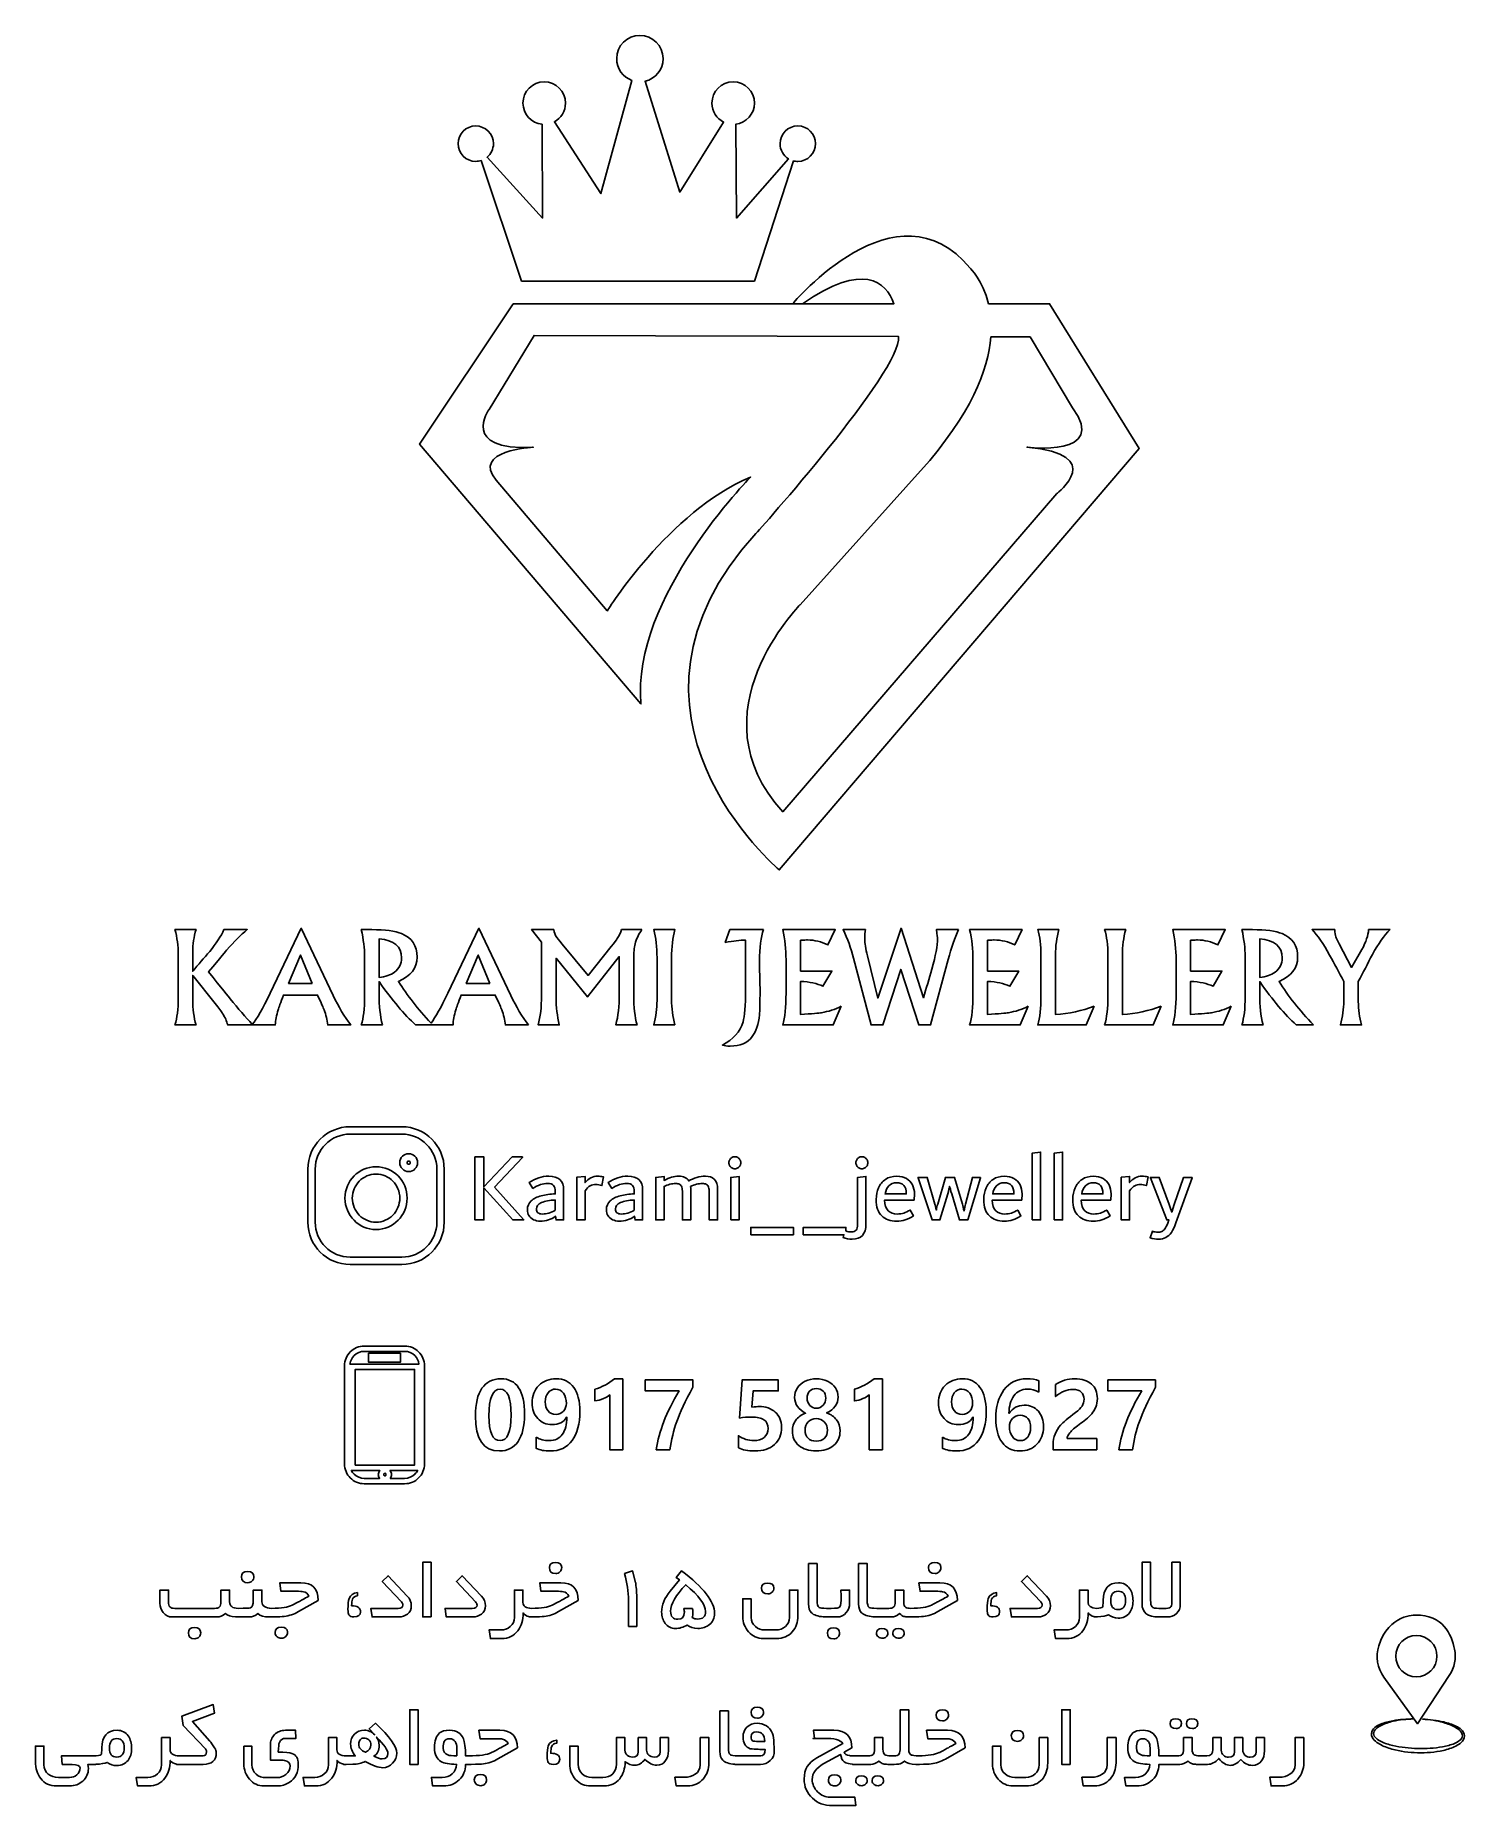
# Model space of a CAD drawing. Header units: millimetres. Extents: x -41 to 39, y -59 to 41.
import ezdxf

# ---------------------------------------------------------------- set-up
doc = ezdxf.new("R2010")
doc.units = ezdxf.units.MM
doc.header["$MEASUREMENT"] = 0
doc.layers.add('Layer 1', color=7, linetype='Continuous')

msp = doc.modelspace()

# ---------------------------------------------------------------- linework, layer by layer
at = {"layer": 'Layer 1', "color": 230}
for points, knots in [([(-13.793, 27.0975), (-13.793, 27.0975), (-0.6272, 27.0975), (-0.6272, 27.0975), (-0.6272, 27.0975), (1.5825, 33.8868), (1.5825, 33.8868), (1.6583, 33.8684), (1.7377, 33.8584), (1.8192, 33.8584), (2.3717, 33.8584), (2.8202, 34.3061), (2.8202, 34.8593), (2.8202, 35.4118), (2.3717, 35.8599), (1.8192, 35.8599), (1.2664, 35.8599), (0.818, 35.4118), (0.818, 34.8593), (0.818, 34.5009), (1.0064, 34.1866), (1.2894, 34.0099), (1.2894, 34.0099), (-1.6501, 30.6559), (-1.6501, 30.6559), (-1.6501, 30.6559), (-1.6865, 35.9572), (-1.6865, 35.9572), (-1.09, 36.0275), (-0.6272, 36.5345), (-0.6272, 37.1497), (-0.6272, 37.8129), (-1.165, 38.3508), (-1.8283, 38.3508), (-2.4915, 38.3508), (-3.0291, 37.8129), (-3.0291, 37.1497), (-3.0291, 36.681), (-2.7603, 36.275), (-2.3686, 36.0772), (-2.3686, 36.0772), (-4.8526, 32.1236), (-4.8526, 32.1236), (-4.8526, 32.1236), (-6.8044, 38.3839), (-6.8044, 38.3839), (-6.2214, 38.5174), (-5.7868, 39.0396), (-5.7868, 39.6628), (-5.7868, 40.3873), (-6.374, 40.975), (-7.099, 40.975), (-7.8235, 40.975), (-8.4111, 40.3873), (-8.4111, 39.6628), (-8.4111, 39.0976), (-8.0537, 38.6162), (-7.5528, 38.4313), (-7.5528, 38.4313), (-9.3005, 32.0347), (-9.3005, 32.0347), (-9.3005, 32.0347), (-11.9266, 36.0961), (-11.9266, 36.0961), (-11.5545, 36.3001), (-11.3022, 36.6954), (-11.3022, 37.1497), (-11.3022, 37.8129), (-11.8398, 38.3508), (-12.503, 38.3508), (-13.1663, 38.3508), (-13.7041, 37.8129), (-13.7041, 37.1497), (-13.7041, 36.5288), (-13.2328, 36.0178), (-12.6282, 35.9553), (-12.6282, 35.9553), (-12.592, 30.6559), (-12.592, 30.6559), (-12.592, 30.6559), (-15.7316, 34.0908), (-15.7316, 34.0908), (-15.5122, 34.2744), (-15.3722, 34.5503), (-15.3722, 34.8593), (-15.3722, 35.4118), (-15.8201, 35.8599), (-16.373, 35.8599), (-16.9255, 35.8599), (-17.3739, 35.4118), (-17.3739, 34.8593), (-17.3739, 34.3061), (-16.9255, 33.8584), (-16.373, 33.8584), (-16.2692, 33.8584), (-16.1689, 33.8743), (-16.0749, 33.9036), (-16.0749, 33.9036), (-13.793, 27.0975), (-13.793, 27.0975)], [0, 0, 0, 0, 0.030303, 0.030303, 0.030303, 0.0606061, 0.0606061, 0.0606061, 0.0909091, 0.0909091, 0.0909091, 0.1212121, 0.1212121, 0.1212121, 0.1515152, 0.1515152, 0.1515152, 0.1818182, 0.1818182, 0.1818182, 0.2121212, 0.2121212, 0.2121212, 0.2424242, 0.2424242, 0.2424242, 0.2727273, 0.2727273, 0.2727273, 0.3030303, 0.3030303, 0.3030303, 0.3333333, 0.3333333, 0.3333333, 0.3636364, 0.3636364, 0.3636364, 0.3939394, 0.3939394, 0.3939394, 0.4242424, 0.4242424, 0.4242424, 0.4545455, 0.4545455, 0.4545455, 0.4848485, 0.4848485, 0.4848485, 0.5151515, 0.5151515, 0.5151515, 0.5454545, 0.5454545, 0.5454545, 0.5757576, 0.5757576, 0.5757576, 0.6060606, 0.6060606, 0.6060606, 0.6363636, 0.6363636, 0.6363636, 0.6666667, 0.6666667, 0.6666667, 0.6969697, 0.6969697, 0.6969697, 0.7272727, 0.7272727, 0.7272727, 0.7575758, 0.7575758, 0.7575758, 0.7878788, 0.7878788, 0.7878788, 0.8181818, 0.8181818, 0.8181818, 0.8484848, 0.8484848, 0.8484848, 0.8787879, 0.8787879, 0.8787879, 0.9090909, 0.9090909, 0.9090909, 0.9393939, 0.9393939, 0.9393939, 0.969697, 0.969697, 0.969697, 1, 1, 1, 1]), ([(12.5935, 25.8162), (12.5935, 25.8162), (16.0453, 25.8162), (16.0453, 25.8162), (16.0453, 25.8162), (21.0957, 17.6394), (21.0957, 17.6394), (21.0957, 17.6394), (0.7735, -6.1693), (0.7735, -6.1693), (0.7735, -6.1693), (-9.8082, 2.7285), (-0.5489, 12.8298), (-0.5489, 12.8298), (7.7189, 22.043), (7.5147, 23.9629), (7.5147, 23.9629), (-13.0813, 24.0288), (-13.0813, 24.0288), (-13.0813, 24.0288), (-15.6166, 19.8475), (-15.6166, 19.8475), (-15.6166, 19.8475), (-17.3074, 17.4903), (-13.1263, 17.7122), (-13.1263, 17.7122), (-16.6395, 17.5343), (-15.2169, 15.844), (-15.2169, 15.844), (-8.9448, 8.4609), (-8.9448, 8.4609), (-8.9448, 8.4609), (-5.4995, 14.0663), (-0.8494, 16.0219), (-0.8494, 16.0219), (-7.5867, 9.2126), (-7.0425, 3.2098), (-7.0425, 3.2098), (-19.5481, 17.8802), (-19.5481, 17.8802), (-19.5481, 17.8802), (-14.2575, 25.8162), (-14.2575, 25.8162), (-14.2575, 25.8162), (7.252, 25.8162), (7.252, 25.8162), (6.7911, 27.0866), (5.5257, 28.1812), (2.0861, 25.8162), (2.0861, 25.8162), (1.5302, 25.8162), (1.5302, 25.8162), (1.5302, 25.8162), (7.4236, 32.8618), (11.5603, 27.8222), (11.5603, 27.8222), (12.2722, 27.1552), (12.5935, 25.8162)], [0, 0, 0, 0, 0.0526316, 0.0526316, 0.0526316, 0.1052632, 0.1052632, 0.1052632, 0.1578947, 0.1578947, 0.1578947, 0.2105263, 0.2105263, 0.2105263, 0.2631579, 0.2631579, 0.2631579, 0.3157895, 0.3157895, 0.3157895, 0.3684211, 0.3684211, 0.3684211, 0.4210526, 0.4210526, 0.4210526, 0.4736842, 0.4736842, 0.4736842, 0.5263158, 0.5263158, 0.5263158, 0.5789474, 0.5789474, 0.5789474, 0.6315789, 0.6315789, 0.6315789, 0.6842105, 0.6842105, 0.6842105, 0.7368421, 0.7368421, 0.7368421, 0.7894737, 0.7894737, 0.7894737, 0.8421053, 0.8421053, 0.8421053, 0.8947368, 0.8947368, 0.8947368, 0.9473684, 0.9473684, 0.9473684, 1, 1, 1, 1]), ([(12.7265, 23.9463), (12.5775, 22.0924), (11.617, 19.5713), (8.7581, 16.3782), (8.7581, 16.3782), (1.9523, 8.8163), (1.9523, 8.8163), (1.9523, 8.8163), (-4.1409, 2.6786), (0.9742, -2.8813), (0.9742, -2.8813), (16.4531, 15.0878), (16.4531, 15.0878), (16.4531, 15.0878), (19.3555, 17.3258), (14.7628, 17.7122), (14.7628, 17.7122), (19.3881, 17.1338), (17.3426, 19.9362), (17.3426, 19.9362), (14.9402, 23.9394), (14.9402, 23.9394), (14.9402, 23.9394), (12.7265, 23.9463), (12.7265, 23.9463)], [0, 0, 0, 0, 0.125, 0.125, 0.125, 0.25, 0.25, 0.25, 0.375, 0.375, 0.375, 0.5, 0.5, 0.5, 0.625, 0.625, 0.625, 0.75, 0.75, 0.75, 0.875, 0.875, 0.875, 1, 1, 1, 1]), ([(-28.9702, -14.9241), (-28.9702, -14.9241), (-29.0197, -14.9241), (-29.0197, -14.9241), (-29.0197, -14.9241), (-30.386, -14.9241), (-30.386, -14.9241), (-30.4394, -14.7078), (-30.5359, -14.4939), (-30.6741, -14.2827), (-30.738, -14.1784), (-30.8801, -13.9868), (-31.1003, -13.7091), (-31.1003, -13.7091), (-32.3572, -12.1251), (-32.3572, -12.1251), (-32.3572, -12.1251), (-32.3572, -13.4914), (-32.3572, -13.4914), (-32.3572, -14.0168), (-32.2945, -14.4939), (-32.1694, -14.9241), (-32.1694, -14.9241), (-33.3622, -14.9241), (-33.3622, -14.9241), (-33.2397, -14.5265), (-33.1785, -14.0259), (-33.1785, -13.4223), (-33.1785, -13.4223), (-33.1785, -10.9531), (-33.1785, -10.9531), (-33.1785, -10.4564), (-33.2397, -9.9858), (-33.3622, -9.5425), (-33.3622, -9.5425), (-32.1694, -9.5425), (-32.1694, -9.5425), (-32.2945, -9.9376), (-32.3572, -10.3613), (-32.3572, -10.815), (-32.3572, -10.815), (-32.3572, -11.8917), (-32.3572, -11.8917), (-32.0404, -11.5177), (-31.7222, -11.1435), (-31.4028, -10.768), (-31.0365, -10.3208), (-30.7679, -9.9115), (-30.5972, -9.5425), (-30.5972, -9.5425), (-29.283, -9.5425), (-29.283, -9.5425), (-29.6467, -9.8463), (-30.0287, -10.2256), (-30.4264, -10.6819), (-30.446, -10.7041), (-30.7927, -11.12), (-31.4654, -11.9269), (-30.7276, -12.85), (-30.3208, -13.3584), (-30.2452, -13.4522), (-29.7926, -14.0055), (-29.3762, -14.4865), (-28.9961, -14.8963), (-28.7347, -14.5836), (-28.3984, -13.9971), (-27.9885, -13.1394), (-27.9885, -13.1394), (-26.2272, -9.4643), (-26.2272, -9.4643), (-26.2272, -9.4643), (-24.4204, -13.2619), (-24.4204, -13.2619), (-24.1179, -13.9059), (-23.7894, -14.46), (-23.4348, -14.9241), (-23.4348, -14.9241), (-24.7371, -14.9241), (-24.7371, -14.9241), (-24.7659, -14.6387), (-24.8323, -14.3531), (-24.9405, -14.0702), (-24.9757, -13.9725), (-25.097, -13.6973), (-25.3029, -13.2424), (-25.3029, -13.2424), (-27.2363, -13.2424), (-27.2363, -13.2424), (-27.3967, -13.6661), (-27.4957, -13.9411), (-27.5336, -14.0663), (-27.6326, -14.3805), (-27.6861, -14.666), (-27.6939, -14.9241), (-27.6939, -14.9241), (-28.9702, -14.9241), (-28.9702, -14.9241)], [0, 0, 0, 0, 0.03125, 0.03125, 0.03125, 0.0625, 0.0625, 0.0625, 0.09375, 0.09375, 0.09375, 0.125, 0.125, 0.125, 0.15625, 0.15625, 0.15625, 0.1875, 0.1875, 0.1875, 0.21875, 0.21875, 0.21875, 0.25, 0.25, 0.25, 0.28125, 0.28125, 0.28125, 0.3125, 0.3125, 0.3125, 0.34375, 0.34375, 0.34375, 0.375, 0.375, 0.375, 0.40625, 0.40625, 0.40625, 0.4375, 0.4375, 0.4375, 0.46875, 0.46875, 0.46875, 0.5, 0.5, 0.5, 0.53125, 0.53125, 0.53125, 0.5625, 0.5625, 0.5625, 0.59375, 0.59375, 0.59375, 0.625, 0.625, 0.625, 0.65625, 0.65625, 0.65625, 0.6875, 0.6875, 0.6875, 0.71875, 0.71875, 0.71875, 0.75, 0.75, 0.75, 0.78125, 0.78125, 0.78125, 0.8125, 0.8125, 0.8125, 0.84375, 0.84375, 0.84375, 0.875, 0.875, 0.875, 0.90625, 0.90625, 0.90625, 0.9375, 0.9375, 0.9375, 0.96875, 0.96875, 0.96875, 1, 1, 1, 1]), ([(-13.3978, -14.9241), (-13.3978, -14.9241), (-14.7001, -14.9241), (-14.7001, -14.9241), (-14.7289, -14.6387), (-14.7953, -14.3531), (-14.9035, -14.0702), (-14.9387, -13.9725), (-15.06, -13.6973), (-15.2659, -13.2424), (-15.2659, -13.2424), (-17.1993, -13.2424), (-17.1993, -13.2424), (-17.3597, -13.6661), (-17.4587, -13.9411), (-17.4966, -14.0663), (-17.5956, -14.3805), (-17.6491, -14.666), (-17.6569, -14.9241), (-17.6569, -14.9241), (-18.7976, -14.9241), (-18.7976, -14.9241), (-18.7976, -14.9241), (-18.9827, -14.9241), (-18.9827, -14.9241), (-18.9827, -14.9241), (-19.7676, -14.9241), (-19.7676, -14.9241), (-20.4077, -14.3453), (-21.096, -13.5292), (-21.8326, -12.4758), (-21.8326, -12.4758), (-21.8326, -13.2254), (-21.8326, -13.2254), (-21.8326, -13.8355), (-21.77, -14.4013), (-21.6449, -14.9241), (-21.6449, -14.9241), (-22.8377, -14.9241), (-22.8377, -14.9241), (-22.7152, -14.5344), (-22.6539, -14.0011), (-22.6539, -13.3258), (-22.6539, -13.3258), (-22.6539, -11.0601), (-22.6539, -11.0601), (-22.6539, -10.6038), (-22.7152, -10.0979), (-22.8377, -9.5425), (-22.8377, -9.5425), (-22.2459, -9.5425), (-22.2459, -9.5425), (-21.4924, -9.5425), (-20.9305, -9.6182), (-20.5589, -9.768), (-19.9788, -10.004), (-19.6894, -10.4447), (-19.6894, -11.09), (-19.6894, -11.708), (-20.0388, -12.1681), (-20.7375, -12.468), (-20.2495, -13.2493), (-19.6361, -14.033), (-18.8971, -14.819), (-18.6453, -14.4914), (-18.3298, -13.931), (-17.9515, -13.1394), (-17.9515, -13.1394), (-16.1902, -9.4643), (-16.1902, -9.4643), (-16.1902, -9.4643), (-14.3833, -13.2619), (-14.3833, -13.2619), (-14.0809, -13.9059), (-13.7523, -14.46), (-13.3978, -14.9241)], [0, 0, 0, 0, 0.04, 0.04, 0.04, 0.08, 0.08, 0.08, 0.12, 0.12, 0.12, 0.16, 0.16, 0.16, 0.2, 0.2, 0.2, 0.24, 0.24, 0.24, 0.28, 0.28, 0.28, 0.32, 0.32, 0.32, 0.36, 0.36, 0.36, 0.4, 0.4, 0.4, 0.44, 0.44, 0.44, 0.48, 0.48, 0.48, 0.52, 0.52, 0.52, 0.56, 0.56, 0.56, 0.6, 0.6, 0.6, 0.64, 0.64, 0.64, 0.68, 0.68, 0.68, 0.72, 0.72, 0.72, 0.76, 0.76, 0.76, 0.8, 0.8, 0.8, 0.84, 0.84, 0.84, 0.88, 0.88, 0.88, 0.92, 0.92, 0.92, 0.96, 0.96, 0.96, 1, 1, 1, 1]), ([(-6.985, -9.5425), (-7.1754, -9.8045), (-7.3044, -10.0731), (-7.3696, -10.3456), (-7.4205, -10.5594), (-7.4465, -10.8515), (-7.4465, -11.2204), (-7.4465, -11.2204), (-7.4465, -13.2384), (-7.4465, -13.2384), (-7.4465, -13.919), (-7.3839, -14.4809), (-7.2588, -14.9241), (-7.2588, -14.9241), (-8.4556, -14.9241), (-8.4556, -14.9241), (-8.3304, -14.4301), (-8.2678, -13.8577), (-8.2678, -13.2085), (-8.2678, -13.2085), (-8.2678, -11.0639), (-8.2678, -11.0639), (-8.2678, -11.0639), (-10.0513, -13.3415), (-10.0513, -13.3415), (-10.0513, -13.3415), (-11.8347, -11.1591), (-11.8347, -11.1591), (-11.8347, -11.1591), (-11.8347, -13.3688), (-11.8347, -13.3688), (-11.8347, -13.9138), (-11.7734, -14.4326), (-11.6508, -14.9241), (-11.6508, -14.9241), (-12.8437, -14.9241), (-12.8437, -14.9241), (-12.7185, -14.4783), (-12.656, -13.9216), (-12.656, -13.2542), (-12.656, -13.2542), (-12.656, -10.2452), (-12.656, -10.2452), (-12.656, -10.2452), (-13.2218, -9.5425), (-13.2218, -9.5425), (-13.2218, -9.5425), (-11.9676, -9.5425), (-11.9676, -9.5425), (-11.9468, -9.6976), (-11.8895, -9.8437), (-11.7956, -9.9779), (-11.7903, -9.9884), (-11.6886, -10.1136), (-11.4892, -10.3534), (-11.4892, -10.3534), (-10.0304, -12.1264), (-10.0304, -12.1264), (-10.0304, -12.1264), (-8.7202, -10.4903), (-8.7202, -10.4903), (-8.5416, -10.2687), (-8.4268, -10.12), (-8.376, -10.0432), (-8.2717, -9.8854), (-8.1909, -9.7185), (-8.1348, -9.5425), (-8.1348, -9.5425), (-6.985, -9.5425), (-6.985, -9.5425)], [0, 0, 0, 0, 0.0434783, 0.0434783, 0.0434783, 0.0869565, 0.0869565, 0.0869565, 0.1304348, 0.1304348, 0.1304348, 0.173913, 0.173913, 0.173913, 0.2173913, 0.2173913, 0.2173913, 0.2608696, 0.2608696, 0.2608696, 0.3043478, 0.3043478, 0.3043478, 0.3478261, 0.3478261, 0.3478261, 0.3913043, 0.3913043, 0.3913043, 0.4347826, 0.4347826, 0.4347826, 0.4782609, 0.4782609, 0.4782609, 0.5217391, 0.5217391, 0.5217391, 0.5652174, 0.5652174, 0.5652174, 0.6086957, 0.6086957, 0.6086957, 0.6521739, 0.6521739, 0.6521739, 0.6956522, 0.6956522, 0.6956522, 0.7391304, 0.7391304, 0.7391304, 0.7826087, 0.7826087, 0.7826087, 0.826087, 0.826087, 0.826087, 0.8695652, 0.8695652, 0.8695652, 0.9130435, 0.9130435, 0.9130435, 0.9565217, 0.9565217, 0.9565217, 1, 1, 1, 1]), ([(-5.1233, -14.9241), (-5.1233, -14.9241), (-6.3162, -14.9241), (-6.3162, -14.9241), (-6.1937, -14.4496), (-6.1323, -13.9894), (-6.1323, -13.5409), (-6.1323, -13.5409), (-6.1323, -11.133), (-6.1323, -11.133), (-6.1323, -10.5281), (-6.1937, -9.9988), (-6.3162, -9.5425), (-6.3162, -9.5425), (-5.1233, -9.5425), (-5.1233, -9.5425), (-5.2485, -9.9988), (-5.311, -10.5281), (-5.311, -11.133), (-5.311, -11.133), (-5.311, -13.5018), (-5.311, -13.5018), (-5.311, -13.9763), (-5.2485, -14.4496), (-5.1233, -14.9241)], [0, 0, 0, 0, 0.125, 0.125, 0.125, 0.25, 0.25, 0.25, 0.375, 0.375, 0.375, 0.5, 0.5, 0.5, 0.625, 0.625, 0.625, 0.75, 0.75, 0.75, 0.875, 0.875, 0.875, 1, 1, 1, 1]), ([(-0.1185, -9.5425), (-0.2684, -9.9597), (-0.344, -10.5529), (-0.344, -11.3221), (-0.344, -11.528), (-0.3388, -11.8174), (-0.3284, -12.1903), (-0.3179, -12.5632), (-0.3128, -12.8226), (-0.3128, -12.9673), (-0.3128, -13.6778), (-0.3231, -14.1393), (-0.3427, -14.3531), (-0.3988, -14.8928), (-0.5343, -15.3035), (-0.7508, -15.5864), (-1.0245, -15.9423), (-1.4404, -16.1209), (-1.9983, -16.1209), (-2.177, -16.1209), (-2.323, -16.1), (-2.4403, -16.0597), (-1.8289, -15.7442), (-1.4404, -15.3087), (-1.2749, -14.7547), (-1.181, -14.4418), (-1.1341, -13.8381), (-1.1341, -12.9451), (-1.1341, -12.9451), (-1.1341, -10.1292), (-1.1341, -10.1292), (-1.4469, -10.137), (-1.8276, -10.1827), (-2.2761, -10.2661), (-2.2761, -10.2661), (-2.0114, -9.5425), (-2.0114, -9.5425), (-2.0114, -9.5425), (-0.1185, -9.5425), (-0.1185, -9.5425)], [0, 0, 0, 0, 0.0769231, 0.0769231, 0.0769231, 0.1538462, 0.1538462, 0.1538462, 0.2307692, 0.2307692, 0.2307692, 0.3076923, 0.3076923, 0.3076923, 0.3846154, 0.3846154, 0.3846154, 0.4615385, 0.4615385, 0.4615385, 0.5384615, 0.5384615, 0.5384615, 0.6153846, 0.6153846, 0.6153846, 0.6923077, 0.6923077, 0.6923077, 0.7692308, 0.7692308, 0.7692308, 0.8461538, 0.8461538, 0.8461538, 0.9230769, 0.9230769, 0.9230769, 1, 1, 1, 1]), ([(4.2684, -13.8682), (4.2684, -13.8682), (3.8225, -14.9241), (3.8225, -14.9241), (3.8225, -14.9241), (0.9675, -14.9241), (0.9675, -14.9241), (1.0927, -14.5213), (1.1553, -13.9229), (1.1553, -13.1277), (1.1553, -13.1277), (1.1553, -11.2478), (1.1553, -11.2478), (1.1553, -10.6559), (1.0927, -10.0875), (0.9675, -9.5425), (0.9675, -9.5425), (3.9321, -9.5425), (3.9321, -9.5425), (3.9321, -9.5425), (3.5175, -10.4029), (3.5175, -10.4029), (3.1525, -10.2179), (2.7666, -10.1253), (2.3599, -10.1253), (2.309, -10.1253), (2.1813, -10.1292), (1.9766, -10.137), (1.9766, -10.137), (1.9766, -11.8814), (1.9766, -11.8814), (1.9766, -11.8814), (3.7444, -11.8814), (3.7444, -11.8814), (3.7444, -11.8814), (3.2437, -12.7418), (3.2437, -12.7418), (2.9113, -12.5814), (2.4889, -12.4901), (1.9766, -12.468), (1.9766, -12.468), (1.9766, -14.3375), (1.9766, -14.3375), (2.6206, -14.2918), (3.0156, -14.2566), (3.1603, -14.2319), (3.5514, -14.1706), (3.9204, -14.0493), (4.2684, -13.8682)], [0, 0, 0, 0, 0.0625, 0.0625, 0.0625, 0.125, 0.125, 0.125, 0.1875, 0.1875, 0.1875, 0.25, 0.25, 0.25, 0.3125, 0.3125, 0.3125, 0.375, 0.375, 0.375, 0.4375, 0.4375, 0.4375, 0.5, 0.5, 0.5, 0.5625, 0.5625, 0.5625, 0.625, 0.625, 0.625, 0.6875, 0.6875, 0.6875, 0.75, 0.75, 0.75, 0.8125, 0.8125, 0.8125, 0.875, 0.875, 0.875, 0.9375, 0.9375, 0.9375, 1, 1, 1, 1]), ([(10.8938, -9.5425), (10.6877, -10.004), (10.4948, -10.5672), (10.315, -11.2321), (10.315, -11.2321), (9.3215, -14.9241), (9.3215, -14.9241), (9.3215, -14.9241), (8.6566, -14.9241), (8.6566, -14.9241), (8.6566, -14.9241), (7.6385, -11.7927), (7.6385, -11.7927), (7.6385, -11.7927), (6.6268, -14.9241), (6.6268, -14.9241), (6.6268, -14.9241), (5.958, -14.9241), (5.958, -14.9241), (5.958, -14.9241), (4.9751, -11.1591), (4.9751, -11.1591), (4.8265, -10.5906), (4.6283, -10.0523), (4.378, -9.5425), (4.378, -9.5425), (5.6438, -9.5425), (5.6438, -9.5425), (5.6191, -9.6846), (5.606, -9.8619), (5.606, -10.0744), (5.606, -10.3052), (5.6543, -10.6207), (5.7507, -11.0183), (5.7507, -11.0183), (6.3348, -13.4067), (6.3348, -13.4067), (6.3348, -13.4067), (7.6515, -9.4643), (7.6515, -9.4643), (7.6515, -9.4643), (8.9187, -13.391), (8.9187, -13.391), (9.079, -12.85), (9.2381, -12.3102), (9.3958, -11.7731), (9.607, -11.0105), (9.7126, -10.4355), (9.7126, -10.047), (9.7126, -9.9962), (9.6917, -9.828), (9.6514, -9.5425), (9.6514, -9.5425), (10.8938, -9.5425), (10.8938, -9.5425)], [0, 0, 0, 0, 0.0555556, 0.0555556, 0.0555556, 0.1111111, 0.1111111, 0.1111111, 0.1666667, 0.1666667, 0.1666667, 0.2222222, 0.2222222, 0.2222222, 0.2777778, 0.2777778, 0.2777778, 0.3333333, 0.3333333, 0.3333333, 0.3888889, 0.3888889, 0.3888889, 0.4444444, 0.4444444, 0.4444444, 0.5, 0.5, 0.5, 0.5555556, 0.5555556, 0.5555556, 0.6111111, 0.6111111, 0.6111111, 0.6666667, 0.6666667, 0.6666667, 0.7222222, 0.7222222, 0.7222222, 0.7777778, 0.7777778, 0.7777778, 0.8333333, 0.8333333, 0.8333333, 0.8888889, 0.8888889, 0.8888889, 0.9444444, 0.9444444, 0.9444444, 1, 1, 1, 1]), ([(14.8295, -13.8682), (14.8295, -13.8682), (14.3837, -14.9241), (14.3837, -14.9241), (14.3837, -14.9241), (11.5286, -14.9241), (11.5286, -14.9241), (11.6538, -14.5213), (11.7164, -13.9229), (11.7164, -13.1277), (11.7164, -13.1277), (11.7164, -11.2478), (11.7164, -11.2478), (11.7164, -10.6559), (11.6538, -10.0875), (11.5286, -9.5425), (11.5286, -9.5425), (14.4932, -9.5425), (14.4932, -9.5425), (14.4932, -9.5425), (14.0786, -10.4029), (14.0786, -10.4029), (13.7136, -10.2179), (13.3277, -10.1253), (12.921, -10.1253), (12.8701, -10.1253), (12.7424, -10.1292), (12.5377, -10.137), (12.5377, -10.137), (12.5377, -11.8814), (12.5377, -11.8814), (12.5377, -11.8814), (14.3055, -11.8814), (14.3055, -11.8814), (14.3055, -11.8814), (13.8049, -12.7418), (13.8049, -12.7418), (13.4724, -12.5814), (13.0501, -12.4901), (12.5377, -12.468), (12.5377, -12.468), (12.5377, -14.3375), (12.5377, -14.3375), (13.1817, -14.2918), (13.5768, -14.2566), (13.7214, -14.2319), (14.1125, -14.1706), (14.4815, -14.0493), (14.8295, -13.8682)], [0, 0, 0, 0, 0.0625, 0.0625, 0.0625, 0.125, 0.125, 0.125, 0.1875, 0.1875, 0.1875, 0.25, 0.25, 0.25, 0.3125, 0.3125, 0.3125, 0.375, 0.375, 0.375, 0.4375, 0.4375, 0.4375, 0.5, 0.5, 0.5, 0.5625, 0.5625, 0.5625, 0.625, 0.625, 0.625, 0.6875, 0.6875, 0.6875, 0.75, 0.75, 0.75, 0.8125, 0.8125, 0.8125, 0.875, 0.875, 0.875, 0.9375, 0.9375, 0.9375, 1, 1, 1, 1]), ([(18.5607, -13.8682), (18.5607, -13.8682), (18.1148, -14.9241), (18.1148, -14.9241), (18.1148, -14.9241), (15.3732, -14.9241), (15.3732, -14.9241), (15.4958, -14.5135), (15.557, -13.975), (15.557, -13.3076), (15.557, -13.3076), (15.557, -11.0066), (15.557, -11.0066), (15.557, -10.4121), (15.4958, -9.9245), (15.3732, -9.5425), (15.3732, -9.5425), (16.5661, -9.5425), (16.5661, -9.5425), (16.4409, -9.9884), (16.3784, -10.4694), (16.3784, -10.987), (16.3784, -10.987), (16.3784, -14.3375), (16.3784, -14.3375), (17.1449, -14.284), (17.8723, -14.1276), (18.5607, -13.8682)], [0, 0, 0, 0, 0.1111111, 0.1111111, 0.1111111, 0.2222222, 0.2222222, 0.2222222, 0.3333333, 0.3333333, 0.3333333, 0.4444444, 0.4444444, 0.4444444, 0.5555556, 0.5555556, 0.5555556, 0.6666667, 0.6666667, 0.6666667, 0.7777778, 0.7777778, 0.7777778, 0.8888889, 0.8888889, 0.8888889, 1, 1, 1, 1]), ([(22.3413, -13.8682), (22.3413, -13.8682), (21.8955, -14.9241), (21.8955, -14.9241), (21.8955, -14.9241), (19.1538, -14.9241), (19.1538, -14.9241), (19.2764, -14.5135), (19.3377, -13.975), (19.3377, -13.3076), (19.3377, -13.3076), (19.3377, -11.0066), (19.3377, -11.0066), (19.3377, -10.4121), (19.2764, -9.9245), (19.1538, -9.5425), (19.1538, -9.5425), (20.3467, -9.5425), (20.3467, -9.5425), (20.2215, -9.9884), (20.159, -10.4694), (20.159, -10.987), (20.159, -10.987), (20.159, -14.3375), (20.159, -14.3375), (20.9255, -14.284), (21.653, -14.1276), (22.3413, -13.8682)], [0, 0, 0, 0, 0.1111111, 0.1111111, 0.1111111, 0.2222222, 0.2222222, 0.2222222, 0.3333333, 0.3333333, 0.3333333, 0.4444444, 0.4444444, 0.4444444, 0.5555556, 0.5555556, 0.5555556, 0.6666667, 0.6666667, 0.6666667, 0.7777778, 0.7777778, 0.7777778, 0.8888889, 0.8888889, 0.8888889, 1, 1, 1, 1]), ([(26.3018, -13.8682), (26.3018, -13.8682), (25.856, -14.9241), (25.856, -14.9241), (25.856, -14.9241), (23.001, -14.9241), (23.001, -14.9241), (23.1261, -14.5213), (23.1887, -13.9229), (23.1887, -13.1277), (23.1887, -13.1277), (23.1887, -11.2478), (23.1887, -11.2478), (23.1887, -10.6559), (23.1261, -10.0875), (23.001, -9.5425), (23.001, -9.5425), (25.9655, -9.5425), (25.9655, -9.5425), (25.9655, -9.5425), (25.5509, -10.4029), (25.5509, -10.4029), (25.1859, -10.2179), (24.8, -10.1253), (24.3933, -10.1253), (24.3424, -10.1253), (24.2147, -10.1292), (24.01, -10.137), (24.01, -10.137), (24.01, -11.8814), (24.01, -11.8814), (24.01, -11.8814), (25.7778, -11.8814), (25.7778, -11.8814), (25.7778, -11.8814), (25.2772, -12.7418), (25.2772, -12.7418), (24.9448, -12.5814), (24.5224, -12.4901), (24.01, -12.468), (24.01, -12.468), (24.01, -14.3375), (24.01, -14.3375), (24.654, -14.2918), (25.0491, -14.2566), (25.1937, -14.2319), (25.5848, -14.1706), (25.9538, -14.0493), (26.3018, -13.8682)], [0, 0, 0, 0, 0.0625, 0.0625, 0.0625, 0.125, 0.125, 0.125, 0.1875, 0.1875, 0.1875, 0.25, 0.25, 0.25, 0.3125, 0.3125, 0.3125, 0.375, 0.375, 0.375, 0.4375, 0.4375, 0.4375, 0.5, 0.5, 0.5, 0.5625, 0.5625, 0.5625, 0.625, 0.625, 0.625, 0.6875, 0.6875, 0.6875, 0.75, 0.75, 0.75, 0.8125, 0.8125, 0.8125, 0.875, 0.875, 0.875, 0.9375, 0.9375, 0.9375, 1, 1, 1, 1]), ([(30.9482, -14.9241), (30.9482, -14.9241), (29.9782, -14.9241), (29.9782, -14.9241), (29.3382, -14.3453), (28.6498, -13.5292), (27.9132, -12.4758), (27.9132, -12.4758), (27.9132, -13.2254), (27.9132, -13.2254), (27.9132, -13.8355), (27.9759, -14.4013), (28.101, -14.9241), (28.101, -14.9241), (26.9082, -14.9241), (26.9082, -14.9241), (27.0307, -14.5344), (27.0919, -14.0011), (27.0919, -13.3258), (27.0919, -13.3258), (27.0919, -11.0601), (27.0919, -11.0601), (27.0919, -10.6038), (27.0307, -10.0979), (26.9082, -9.5425), (26.9082, -9.5425), (27.5, -9.5425), (27.5, -9.5425), (28.2535, -9.5425), (28.8154, -9.6182), (29.187, -9.768), (29.767, -10.004), (30.0565, -10.4447), (30.0565, -11.09), (30.0565, -11.708), (29.7071, -12.1681), (29.0084, -12.468), (29.5181, -13.2841), (30.1647, -14.1028), (30.9482, -14.9241)], [0, 0, 0, 0, 0.0769231, 0.0769231, 0.0769231, 0.1538462, 0.1538462, 0.1538462, 0.2307692, 0.2307692, 0.2307692, 0.3076923, 0.3076923, 0.3076923, 0.3846154, 0.3846154, 0.3846154, 0.4615385, 0.4615385, 0.4615385, 0.5384615, 0.5384615, 0.5384615, 0.6153846, 0.6153846, 0.6153846, 0.6923077, 0.6923077, 0.6923077, 0.7692308, 0.7692308, 0.7692308, 0.8461538, 0.8461538, 0.8461538, 0.9230769, 0.9230769, 0.9230769, 1, 1, 1, 1]), ([(35.2751, -9.5425), (34.944, -9.871), (34.6116, -10.3404), (34.2778, -10.9492), (34.0158, -11.459), (33.7511, -11.9674), (33.4852, -12.4745), (33.4852, -12.4745), (33.4852, -13.5944), (33.4852, -13.5944), (33.4852, -14.0546), (33.5478, -14.4992), (33.6729, -14.9241), (33.6729, -14.9241), (32.4762, -14.9241), (32.4762, -14.9241), (32.6013, -14.4496), (32.6639, -14.0038), (32.6639, -13.5866), (32.6639, -13.5866), (32.6639, -12.4745), (32.6639, -12.4745), (32.3992, -11.9752), (32.1319, -11.4759), (31.8648, -10.9753), (31.5114, -10.3391), (31.1816, -9.8606), (30.8765, -9.5425), (30.8765, -9.5425), (32.1554, -9.5425), (32.1554, -9.5425), (32.1607, -9.729), (32.1803, -9.8659), (32.2128, -9.9545), (32.2232, -9.9884), (32.2859, -10.1149), (32.4032, -10.3365), (32.4032, -10.3365), (33.0941, -11.6779), (33.0941, -11.6779), (33.0941, -11.6779), (33.6899, -10.661), (33.6899, -10.661), (33.9193, -10.2361), (34.0431, -9.8632), (34.064, -9.5425), (34.064, -9.5425), (35.2751, -9.5425), (35.2751, -9.5425)], [0, 0, 0, 0, 0.0625, 0.0625, 0.0625, 0.125, 0.125, 0.125, 0.1875, 0.1875, 0.1875, 0.25, 0.25, 0.25, 0.3125, 0.3125, 0.3125, 0.375, 0.375, 0.375, 0.4375, 0.4375, 0.4375, 0.5, 0.5, 0.5, 0.5625, 0.5625, 0.5625, 0.625, 0.625, 0.625, 0.6875, 0.6875, 0.6875, 0.75, 0.75, 0.75, 0.8125, 0.8125, 0.8125, 0.875, 0.875, 0.875, 0.9375, 0.9375, 0.9375, 1, 1, 1, 1]), ([(-25.6041, -12.5775), (-25.6041, -12.5775), (-26.269, -10.9765), (-26.269, -10.9765), (-26.269, -10.9765), (-26.9495, -12.5775), (-26.9495, -12.5775), (-26.9495, -12.5775), (-25.6041, -12.5775), (-25.6041, -12.5775)], [0, 0, 0, 0, 0.3333333, 0.3333333, 0.3333333, 0.6666667, 0.6666667, 0.6666667, 1, 1, 1, 1]), ([(-20.5655, -11.1343), (-20.5655, -10.4864), (-20.9878, -10.1305), (-21.8326, -10.0666), (-21.8326, -10.0666), (-21.8326, -12.2411), (-21.8326, -12.2411), (-21.4715, -12.2033), (-21.1807, -12.1029), (-20.9604, -11.94), (-20.6971, -11.7445), (-20.5655, -11.4759), (-20.5655, -11.1343)], [0, 0, 0, 0, 0.25, 0.25, 0.25, 0.5, 0.5, 0.5, 0.75, 0.75, 0.75, 1, 1, 1, 1]), ([(-15.5671, -12.5775), (-15.5671, -12.5775), (-16.232, -10.9765), (-16.232, -10.9765), (-16.232, -10.9765), (-16.9125, -12.5775), (-16.9125, -12.5775), (-16.9125, -12.5775), (-15.5671, -12.5775), (-15.5671, -12.5775)], [0, 0, 0, 0, 0.3333333, 0.3333333, 0.3333333, 0.6666667, 0.6666667, 0.6666667, 1, 1, 1, 1]), ([(29.1804, -11.1343), (29.1804, -10.4864), (28.758, -10.1305), (27.9132, -10.0666), (27.9132, -10.0666), (27.9132, -12.2411), (27.9132, -12.2411), (28.2744, -12.2033), (28.5651, -12.1029), (28.7854, -11.94), (29.0487, -11.7445), (29.1804, -11.4759), (29.1804, -11.1343)], [0, 0, 0, 0, 0.25, 0.25, 0.25, 0.5, 0.5, 0.5, 0.75, 0.75, 0.75, 1, 1, 1, 1]), ([(-20.5406, -28.4588), (-20.5406, -28.4588), (-23.4692, -28.4588), (-23.4692, -28.4588), (-24.1279, -28.4588), (-24.7253, -28.191), (-25.1565, -27.7597), (-25.5881, -27.3282), (-25.8558, -26.7307), (-25.8558, -26.072), (-25.8558, -26.072), (-25.8558, -23.0647), (-25.8558, -23.0647), (-25.8558, -22.4054), (-25.5885, -21.8083), (-25.1568, -21.3768), (-24.7253, -20.9455), (-24.1279, -20.678), (-23.4692, -20.678), (-23.4692, -20.678), (-20.5406, -20.678), (-20.5406, -20.678), (-19.8819, -20.678), (-19.2847, -20.9453), (-18.8526, -21.377), (-18.421, -21.8086), (-18.1538, -22.4054), (-18.1538, -23.0647), (-18.1538, -23.0647), (-18.1538, -26.072), (-18.1538, -26.072), (-18.1538, -26.7307), (-18.4213, -27.3282), (-18.853, -27.7597), (-19.2859, -28.191), (-19.8821, -28.4588), (-20.5406, -28.4588)], [0, 0, 0, 0, 0.0833333, 0.0833333, 0.0833333, 0.1666667, 0.1666667, 0.1666667, 0.25, 0.25, 0.25, 0.3333333, 0.3333333, 0.3333333, 0.4166667, 0.4166667, 0.4166667, 0.5, 0.5, 0.5, 0.5833333, 0.5833333, 0.5833333, 0.6666667, 0.6666667, 0.6666667, 0.75, 0.75, 0.75, 0.8333333, 0.8333333, 0.8333333, 0.9166667, 0.9166667, 0.9166667, 1, 1, 1, 1]), ([(-23.4692, -28.0444), (-23.4692, -28.0444), (-20.5406, -28.0444), (-20.5406, -28.0444), (-19.996, -28.0444), (-19.5025, -27.8236), (-19.1456, -27.467), (-18.7893, -27.1098), (-18.5683, -26.6163), (-18.5683, -26.072), (-18.5683, -26.072), (-18.5683, -23.0647), (-18.5683, -23.0647), (-18.5683, -22.5201), (-18.7893, -22.0267), (-19.146, -21.6703), (-19.5029, -21.3131), (-19.9963, -21.0924), (-20.5406, -21.0924), (-20.5406, -21.0924), (-23.4692, -21.0924), (-23.4692, -21.0924), (-24.0137, -21.0924), (-24.5071, -21.3134), (-24.8638, -21.6701), (-25.2204, -22.0267), (-25.4414, -22.5201), (-25.4414, -23.0647), (-25.4414, -23.0647), (-25.4414, -26.072), (-25.4414, -26.072), (-25.4414, -26.6163), (-25.2204, -27.1098), (-24.8635, -27.4663), (-24.5066, -27.8233), (-24.0135, -28.0444), (-23.4692, -28.0444)], [0, 0, 0, 0, 0.0833333, 0.0833333, 0.0833333, 0.1666667, 0.1666667, 0.1666667, 0.25, 0.25, 0.25, 0.3333333, 0.3333333, 0.3333333, 0.4166667, 0.4166667, 0.4166667, 0.5, 0.5, 0.5, 0.5833333, 0.5833333, 0.5833333, 0.6666667, 0.6666667, 0.6666667, 0.75, 0.75, 0.75, 0.8333333, 0.8333333, 0.8333333, 0.9166667, 0.9166667, 0.9166667, 1, 1, 1, 1]), ([(-20.2481, -24.7091), (-20.2481, -25.1973), (-20.4444, -25.6399), (-20.7613, -25.9608), (-21.0798, -26.2827), (-21.519, -26.4815), (-22.0031, -26.4815), (-22.4873, -26.4815), (-22.9261, -26.2827), (-23.2445, -25.9614), (-23.5621, -25.6399), (-23.7585, -25.1969), (-23.7585, -24.7091), (-23.7585, -24.2206), (-23.5616, -23.778), (-23.2445, -23.4574), (-22.927, -23.1364), (-22.4876, -22.9375), (-22.0031, -22.9375), (-21.519, -22.9375), (-21.0796, -23.1359), (-20.7618, -23.457), (-20.4444, -23.7777), (-20.2481, -24.2206), (-20.2481, -24.7091)], [0, 0, 0, 0, 0.125, 0.125, 0.125, 0.25, 0.25, 0.25, 0.375, 0.375, 0.375, 0.5, 0.5, 0.5, 0.625, 0.625, 0.625, 0.75, 0.75, 0.75, 0.875, 0.875, 0.875, 1, 1, 1, 1]), ([(-19.6579, -22.7028), (-19.6579, -22.8411), (-19.7137, -22.9674), (-19.8043, -23.0589), (-19.8955, -23.1512), (-20.0215, -23.2085), (-20.1601, -23.2085), (-20.299, -23.2085), (-20.4252, -23.151), (-20.5162, -23.0589), (-20.6065, -22.9674), (-20.6622, -22.8411), (-20.6622, -22.7028), (-20.6622, -22.5648), (-20.6059, -22.4386), (-20.5153, -22.3471), (-20.4243, -22.2553), (-20.2986, -22.1984), (-20.1601, -22.1984), (-20.0218, -22.1984), (-19.8958, -22.2553), (-19.8049, -22.3471), (-19.7146, -22.4386), (-19.6579, -22.5648), (-19.6579, -22.7028)], [0, 0, 0, 0, 0.125, 0.125, 0.125, 0.25, 0.25, 0.25, 0.375, 0.375, 0.375, 0.5, 0.5, 0.5, 0.625, 0.625, 0.625, 0.75, 0.75, 0.75, 0.875, 0.875, 0.875, 1, 1, 1, 1]), ([(-20.0985, -22.7688), (-20.0822, -22.7522), (-20.0724, -22.729), (-20.0724, -22.7028), (-20.0724, -22.6773), (-20.0825, -22.654), (-20.0982, -22.6384), (-20.1137, -22.6229), (-20.136, -22.6128), (-20.1601, -22.6128), (-20.1842, -22.6128), (-20.2066, -22.6227), (-20.2223, -22.6384), (-20.2376, -22.654), (-20.2481, -22.6773), (-20.2481, -22.7028), (-20.2481, -22.729), (-20.2379, -22.7522), (-20.2223, -22.7682), (-20.2063, -22.7844), (-20.1842, -22.7941), (-20.1601, -22.7941), (-20.136, -22.7941), (-20.1139, -22.7841), (-20.0985, -22.7688)], [0, 0, 0, 0, 0.125, 0.125, 0.125, 0.25, 0.25, 0.25, 0.375, 0.375, 0.375, 0.5, 0.5, 0.5, 0.625, 0.625, 0.625, 0.75, 0.75, 0.75, 0.875, 0.875, 0.875, 1, 1, 1, 1]), ([(-15.3205, -24.0906), (-15.3205, -24.0906), (-13.6735, -25.9078), (-13.6735, -25.9078), (-13.6735, -25.9078), (-13.6735, -25.9408), (-13.6735, -25.9408), (-13.6735, -25.9408), (-14.2829, -25.9408), (-14.2829, -25.9408), (-14.2829, -25.9408), (-15.9135, -24.1236), (-15.9135, -24.1236), (-15.9135, -24.1236), (-15.9135, -25.9408), (-15.9135, -25.9408), (-15.9135, -25.9408), (-16.4184, -25.9408), (-16.4184, -25.9408), (-16.4184, -25.9408), (-16.4184, -22.3834), (-16.4184, -22.3834), (-16.4184, -22.3834), (-15.9135, -22.3834), (-15.9135, -22.3834), (-15.9135, -22.3834), (-15.9135, -24.0798), (-15.9135, -24.0798), (-15.9135, -24.0798), (-14.3159, -22.3834), (-14.3159, -22.3834), (-14.3159, -22.3834), (-13.7395, -22.3834), (-13.7395, -22.3834), (-13.7395, -22.3834), (-13.7395, -22.4164), (-13.7395, -22.4164), (-13.7395, -22.4164), (-15.3205, -24.0906), (-15.3205, -24.0906)], [0, 0, 0, 0, 0.0769231, 0.0769231, 0.0769231, 0.1538462, 0.1538462, 0.1538462, 0.2307692, 0.2307692, 0.2307692, 0.3076923, 0.3076923, 0.3076923, 0.3846154, 0.3846154, 0.3846154, 0.4615385, 0.4615385, 0.4615385, 0.5384615, 0.5384615, 0.5384615, 0.6153846, 0.6153846, 0.6153846, 0.6923077, 0.6923077, 0.6923077, 0.7692308, 0.7692308, 0.7692308, 0.8461538, 0.8461538, 0.8461538, 0.9230769, 0.9230769, 0.9230769, 1, 1, 1, 1]), ([(-1.7387, -23.0475), (-1.7972, -23.0475), (-1.8523, -23.0322), (-1.9034, -23.001), (-1.9546, -22.97), (-1.9958, -22.9287), (-2.027, -22.8774), (-2.058, -22.8263), (-2.0736, -22.7714), (-2.0736, -22.7129), (-2.0736, -22.6506), (-2.058, -22.5938), (-2.027, -22.5425), (-1.9958, -22.4914), (-1.9546, -22.4502), (-1.9034, -22.4191), (-1.8523, -22.3879), (-1.7972, -22.3723), (-1.7387, -22.3723), (-1.6765, -22.3723), (-1.6199, -22.3879), (-1.5685, -22.4191), (-1.5174, -22.4502), (-1.4761, -22.4914), (-1.4449, -22.5425), (-1.414, -22.5938), (-1.3984, -22.6506), (-1.3984, -22.7129), (-1.3984, -22.7714), (-1.414, -22.8263), (-1.4449, -22.8774), (-1.4761, -22.9287), (-1.5174, -22.97), (-1.5685, -23.001), (-1.6199, -23.0322), (-1.6765, -23.0475), (-1.7387, -23.0475)], [0, 0, 0, 0, 0.0833333, 0.0833333, 0.0833333, 0.1666667, 0.1666667, 0.1666667, 0.25, 0.25, 0.25, 0.3333333, 0.3333333, 0.3333333, 0.4166667, 0.4166667, 0.4166667, 0.5, 0.5, 0.5, 0.5833333, 0.5833333, 0.5833333, 0.6666667, 0.6666667, 0.6666667, 0.75, 0.75, 0.75, 0.8333333, 0.8333333, 0.8333333, 0.9166667, 0.9166667, 0.9166667, 1, 1, 1, 1]), ([(5.4363, -23.0475), (5.3778, -23.0475), (5.3229, -23.0322), (5.2717, -23.001), (5.2205, -22.97), (5.1792, -22.9287), (5.1482, -22.8774), (5.117, -22.8263), (5.1014, -22.7714), (5.1014, -22.7129), (5.1014, -22.6506), (5.117, -22.5938), (5.1482, -22.5425), (5.1792, -22.4914), (5.2205, -22.4502), (5.2717, -22.4191), (5.3229, -22.3879), (5.3778, -22.3723), (5.4363, -22.3723), (5.4985, -22.3723), (5.5553, -22.3879), (5.6066, -22.4191), (5.6578, -22.4502), (5.699, -22.4914), (5.7301, -22.5425), (5.7613, -22.5938), (5.7769, -22.6506), (5.7769, -22.7129), (5.7769, -22.7714), (5.7613, -22.8263), (5.7301, -22.8774), (5.699, -22.9287), (5.6578, -22.97), (5.6066, -23.001), (5.5553, -23.0322), (5.4985, -23.0475), (5.4363, -23.0475)], [0, 0, 0, 0, 0.0833333, 0.0833333, 0.0833333, 0.1666667, 0.1666667, 0.1666667, 0.25, 0.25, 0.25, 0.3333333, 0.3333333, 0.3333333, 0.4166667, 0.4166667, 0.4166667, 0.5, 0.5, 0.5, 0.5833333, 0.5833333, 0.5833333, 0.6666667, 0.6666667, 0.6666667, 0.75, 0.75, 0.75, 0.8333333, 0.8333333, 0.8333333, 0.9166667, 0.9166667, 0.9166667, 1, 1, 1, 1]), ([(15.0655, -25.9408), (15.0655, -25.9408), (15.0655, -22.1638), (15.0655, -22.1638), (15.0655, -22.1638), (15.5376, -22.1089), (15.5376, -22.1089), (15.5376, -22.1089), (15.5376, -25.9408), (15.5376, -25.9408), (15.5376, -25.9408), (15.0655, -25.9408), (15.0655, -25.9408)], [0, 0, 0, 0, 0.25, 0.25, 0.25, 0.5, 0.5, 0.5, 0.75, 0.75, 0.75, 1, 1, 1, 1]), ([(16.3062, -25.9408), (16.3062, -25.9408), (16.3062, -22.1638), (16.3062, -22.1638), (16.3062, -22.1638), (16.7783, -22.1089), (16.7783, -22.1089), (16.7783, -22.1089), (16.7783, -25.9408), (16.7783, -25.9408), (16.7783, -25.9408), (16.3062, -25.9408), (16.3062, -25.9408)], [0, 0, 0, 0, 0.25, 0.25, 0.25, 0.5, 0.5, 0.5, 0.75, 0.75, 0.75, 1, 1, 1, 1]), ([(-21.0555, -25.6707), (-20.8124, -25.425), (-20.6622, -25.0848), (-20.6622, -24.7091), (-20.6622, -24.3332), (-20.8127, -23.9932), (-21.0552, -23.7484), (-21.2973, -23.5035), (-21.6331, -23.3516), (-22.0031, -23.3516), (-22.3731, -23.3516), (-22.7088, -23.5035), (-22.9513, -23.7486), (-23.1938, -23.9934), (-23.3441, -24.3336), (-23.3441, -24.7091), (-23.3441, -25.0848), (-23.1936, -25.425), (-22.9511, -25.6701), (-22.7085, -25.9156), (-22.3731, -26.0674), (-22.0031, -26.0674), (-21.6331, -26.0674), (-21.2977, -25.9156), (-21.0555, -25.6707)], [0, 0, 0, 0, 0.125, 0.125, 0.125, 0.25, 0.25, 0.25, 0.375, 0.375, 0.375, 0.5, 0.5, 0.5, 0.625, 0.625, 0.625, 0.75, 0.75, 0.75, 0.875, 0.875, 0.875, 1, 1, 1, 1]), ([(-12.2517, -23.4704), (-11.9698, -23.4704), (-11.7585, -23.5343), (-11.6175, -23.6625), (-11.4767, -23.7906), (-11.4062, -23.9919), (-11.4062, -24.2664), (-11.4062, -24.2664), (-11.4062, -25.9408), (-11.4062, -25.9408), (-11.4062, -25.9408), (-11.8345, -25.9408), (-11.8345, -25.9408), (-11.8345, -25.9408), (-11.8618, -25.7321), (-11.8618, -25.7321), (-12.1144, -25.9151), (-12.4055, -26.0065), (-12.7347, -26.0065), (-12.8738, -26.0065), (-12.9983, -25.9801), (-13.108, -25.927), (-13.2179, -25.8739), (-13.3031, -25.799), (-13.3634, -25.7019), (-13.4238, -25.6049), (-13.4539, -25.4943), (-13.4539, -25.3699), (-13.4539, -25.1686), (-13.3826, -25.0012), (-13.2398, -24.8675), (-13.0971, -24.734), (-12.9068, -24.636), (-12.6688, -24.5738), (-12.431, -24.5116), (-12.1675, -24.4769), (-11.8783, -24.4694), (-11.8783, -24.4694), (-11.8783, -24.3487), (-11.8783, -24.3487), (-11.8783, -24.184), (-11.9113, -24.0642), (-11.9771, -23.9892), (-12.043, -23.9142), (-12.1547, -23.8766), (-12.312, -23.8766), (-12.5793, -23.8766), (-12.8573, -23.9718), (-13.1465, -24.1621), (-13.1465, -24.1621), (-13.3551, -23.8326), (-13.3551, -23.8326), (-13.0037, -23.5912), (-12.6358, -23.4704), (-12.2517, -23.4704)], [0, 0, 0, 0, 0.0555556, 0.0555556, 0.0555556, 0.1111111, 0.1111111, 0.1111111, 0.1666667, 0.1666667, 0.1666667, 0.2222222, 0.2222222, 0.2222222, 0.2777778, 0.2777778, 0.2777778, 0.3333333, 0.3333333, 0.3333333, 0.3888889, 0.3888889, 0.3888889, 0.4444444, 0.4444444, 0.4444444, 0.5, 0.5, 0.5, 0.5555556, 0.5555556, 0.5555556, 0.6111111, 0.6111111, 0.6111111, 0.6666667, 0.6666667, 0.6666667, 0.7222222, 0.7222222, 0.7222222, 0.7777778, 0.7777778, 0.7777778, 0.8333333, 0.8333333, 0.8333333, 0.8888889, 0.8888889, 0.8888889, 0.9444444, 0.9444444, 0.9444444, 1, 1, 1, 1]), ([(-9.4902, -23.4704), (-9.428, -23.4704), (-9.3714, -23.4739), (-9.32, -23.4812), (-9.2689, -23.4886), (-9.2138, -23.4997), (-9.1553, -23.5142), (-9.1553, -23.5142), (-9.2434, -24.0028), (-9.2434, -24.0028), (-9.3677, -23.959), (-9.4811, -23.937), (-9.5837, -23.937), (-9.7007, -23.937), (-9.8086, -23.9626), (-9.9075, -24.0138), (-10.0063, -24.0651), (-10.1015, -24.1621), (-10.193, -24.3048), (-10.193, -24.3048), (-10.193, -25.9408), (-10.193, -25.9408), (-10.193, -25.9408), (-10.6651, -25.9408), (-10.6651, -25.9408), (-10.6651, -25.9408), (-10.6651, -23.5307), (-10.6651, -23.5307), (-10.6651, -23.5307), (-10.193, -23.4812), (-10.193, -23.4812), (-10.193, -23.4812), (-10.193, -23.8272), (-10.193, -23.8272), (-10.1015, -23.71), (-9.9954, -23.6213), (-9.8746, -23.5609), (-9.7538, -23.5006), (-9.6257, -23.4704), (-9.4902, -23.4704)], [0, 0, 0, 0, 0.0769231, 0.0769231, 0.0769231, 0.1538462, 0.1538462, 0.1538462, 0.2307692, 0.2307692, 0.2307692, 0.3076923, 0.3076923, 0.3076923, 0.3846154, 0.3846154, 0.3846154, 0.4615385, 0.4615385, 0.4615385, 0.5384615, 0.5384615, 0.5384615, 0.6153846, 0.6153846, 0.6153846, 0.6923077, 0.6923077, 0.6923077, 0.7692308, 0.7692308, 0.7692308, 0.8461538, 0.8461538, 0.8461538, 0.9230769, 0.9230769, 0.9230769, 1, 1, 1, 1]), ([(-7.7885, -23.4704), (-7.5067, -23.4704), (-7.2953, -23.5343), (-7.1544, -23.6625), (-7.0135, -23.7906), (-6.943, -23.9919), (-6.943, -24.2664), (-6.943, -24.2664), (-6.943, -25.9408), (-6.943, -25.9408), (-6.943, -25.9408), (-7.3712, -25.9408), (-7.3712, -25.9408), (-7.3712, -25.9408), (-7.3987, -25.7321), (-7.3987, -25.7321), (-7.6512, -25.9151), (-7.9422, -26.0065), (-8.2715, -26.0065), (-8.4106, -26.0065), (-8.5352, -25.9801), (-8.6448, -25.927), (-8.7547, -25.8739), (-8.8398, -25.799), (-8.9002, -25.7019), (-8.9605, -25.6049), (-8.9908, -25.4943), (-8.9908, -25.3699), (-8.9908, -25.1686), (-8.9193, -25.0012), (-8.7766, -24.8675), (-8.6339, -24.734), (-8.4436, -24.636), (-8.2057, -24.5738), (-7.9677, -24.5116), (-7.7043, -24.4769), (-7.4152, -24.4694), (-7.4152, -24.4694), (-7.4152, -24.3487), (-7.4152, -24.3487), (-7.4152, -24.184), (-7.4482, -24.0642), (-7.514, -23.9892), (-7.5798, -23.9142), (-7.6916, -23.8766), (-7.8489, -23.8766), (-8.116, -23.8766), (-8.3941, -23.9718), (-8.6832, -24.1621), (-8.6832, -24.1621), (-8.892, -23.8326), (-8.892, -23.8326), (-8.5406, -23.5912), (-8.1727, -23.4704), (-7.7885, -23.4704)], [0, 0, 0, 0, 0.0555556, 0.0555556, 0.0555556, 0.1111111, 0.1111111, 0.1111111, 0.1666667, 0.1666667, 0.1666667, 0.2222222, 0.2222222, 0.2222222, 0.2777778, 0.2777778, 0.2777778, 0.3333333, 0.3333333, 0.3333333, 0.3888889, 0.3888889, 0.3888889, 0.4444444, 0.4444444, 0.4444444, 0.5, 0.5, 0.5, 0.5555556, 0.5555556, 0.5555556, 0.6111111, 0.6111111, 0.6111111, 0.6666667, 0.6666667, 0.6666667, 0.7222222, 0.7222222, 0.7222222, 0.7777778, 0.7777778, 0.7777778, 0.8333333, 0.8333333, 0.8333333, 0.8888889, 0.8888889, 0.8888889, 0.9444444, 0.9444444, 0.9444444, 1, 1, 1, 1]), ([(-3.3966, -23.4704), (-3.188, -23.4704), (-3.0215, -23.5289), (-2.897, -23.6461), (-2.7727, -23.7631), (-2.7104, -23.9534), (-2.7104, -24.217), (-2.7104, -24.217), (-2.7104, -25.9408), (-2.7104, -25.9408), (-2.7104, -25.9408), (-3.1825, -25.9408), (-3.1825, -25.9408), (-3.1825, -25.9408), (-3.1825, -24.409), (-3.1825, -24.409), (-3.1825, -24.2737), (-3.1953, -24.1684), (-3.2209, -24.0934), (-3.2466, -24.0184), (-3.2868, -23.9645), (-3.3418, -23.9315), (-3.3966, -23.8986), (-3.4734, -23.8821), (-3.5722, -23.8821), (-3.6784, -23.8821), (-3.7901, -23.8977), (-3.9071, -23.9288), (-4.0244, -23.9599), (-4.134, -24.001), (-4.2366, -24.0522), (-4.2292, -24.1255), (-4.2255, -24.1804), (-4.2255, -24.217), (-4.2255, -24.217), (-4.2255, -25.9408), (-4.2255, -25.9408), (-4.2255, -25.9408), (-4.6976, -25.9408), (-4.6976, -25.9408), (-4.6976, -25.9408), (-4.6976, -24.409), (-4.6976, -24.409), (-4.6976, -24.2737), (-4.7096, -24.1684), (-4.7334, -24.0934), (-4.7573, -24.0184), (-4.7965, -23.9645), (-4.8513, -23.9315), (-4.9064, -23.8986), (-4.9832, -23.8821), (-5.082, -23.8821), (-5.1844, -23.8821), (-5.2924, -23.8977), (-5.4058, -23.9288), (-5.5193, -23.9599), (-5.6273, -23.9991), (-5.7299, -24.0468), (-5.7299, -24.0468), (-5.7299, -25.9408), (-5.7299, -25.9408), (-5.7299, -25.9408), (-6.202, -25.9408), (-6.202, -25.9408), (-6.202, -25.9408), (-6.202, -23.5361), (-6.202, -23.5361), (-6.202, -23.5361), (-5.7299, -23.4812), (-5.7299, -23.4812), (-5.7299, -23.4812), (-5.7299, -23.7119), (-5.7299, -23.7119), (-5.4481, -23.5508), (-5.1735, -23.4704), (-4.9064, -23.4704), (-4.6355, -23.4704), (-4.4452, -23.56), (-4.3354, -23.7395), (-4.2036, -23.6625), (-4.0545, -23.5985), (-3.888, -23.5472), (-3.7214, -23.4961), (-3.5576, -23.4704), (-3.3966, -23.4704)], [0, 0, 0, 0, 0.0357143, 0.0357143, 0.0357143, 0.0714286, 0.0714286, 0.0714286, 0.1071429, 0.1071429, 0.1071429, 0.1428571, 0.1428571, 0.1428571, 0.1785714, 0.1785714, 0.1785714, 0.2142857, 0.2142857, 0.2142857, 0.25, 0.25, 0.25, 0.2857143, 0.2857143, 0.2857143, 0.3214286, 0.3214286, 0.3214286, 0.3571429, 0.3571429, 0.3571429, 0.3928571, 0.3928571, 0.3928571, 0.4285714, 0.4285714, 0.4285714, 0.4642857, 0.4642857, 0.4642857, 0.5, 0.5, 0.5, 0.5357143, 0.5357143, 0.5357143, 0.5714286, 0.5714286, 0.5714286, 0.6071429, 0.6071429, 0.6071429, 0.6428571, 0.6428571, 0.6428571, 0.6785714, 0.6785714, 0.6785714, 0.7142857, 0.7142857, 0.7142857, 0.75, 0.75, 0.75, 0.7857143, 0.7857143, 0.7857143, 0.8214286, 0.8214286, 0.8214286, 0.8571429, 0.8571429, 0.8571429, 0.8928571, 0.8928571, 0.8928571, 0.9285714, 0.9285714, 0.9285714, 0.9642857, 0.9642857, 0.9642857, 1, 1, 1, 1]), ([(-1.9694, -25.9408), (-1.9694, -25.9408), (-1.9694, -23.5361), (-1.9694, -23.5361), (-1.9694, -23.5361), (-1.4973, -23.4812), (-1.4973, -23.4812), (-1.4973, -23.4812), (-1.4973, -25.9408), (-1.4973, -25.9408), (-1.4973, -25.9408), (-1.9694, -25.9408), (-1.9694, -25.9408)], [0, 0, 0, 0, 0.25, 0.25, 0.25, 0.5, 0.5, 0.5, 0.75, 0.75, 0.75, 1, 1, 1, 1]), ([(4.8983, -27.0277), (4.7153, -27.0277), (4.5415, -26.9931), (4.377, -26.9235), (4.377, -26.9235), (4.4272, -26.7808), (4.4272, -26.7808), (4.4272, -26.7808), (2.1261, -26.7808), (2.1261, -26.7808), (2.1261, -26.7808), (2.1261, -26.3635), (2.1261, -26.3635), (2.1261, -26.3635), (4.5415, -26.3635), (4.5415, -26.3635), (4.5415, -26.3635), (4.5415, -26.5624), (4.5415, -26.5624), (4.5944, -26.5816), (4.6418, -26.5959), (4.6843, -26.6051), (4.7356, -26.616), (4.7887, -26.6214), (4.8434, -26.6214), (4.9679, -26.6214), (5.0585, -26.5857), (5.1153, -26.5145), (5.172, -26.4431), (5.2002, -26.3342), (5.2002, -26.1878), (5.2002, -26.1878), (5.2002, -23.5361), (5.2002, -23.5361), (5.2002, -23.5361), (5.6723, -23.4812), (5.6723, -23.4812), (5.6723, -23.4812), (5.6723, -26.1769), (5.6723, -26.1769), (5.6723, -26.4587), (5.6056, -26.6709), (5.4721, -26.8136), (5.3385, -26.9563), (5.1473, -27.0277), (4.8983, -27.0277)], [0, 0, 0, 0, 0.0666667, 0.0666667, 0.0666667, 0.1333333, 0.1333333, 0.1333333, 0.2, 0.2, 0.2, 0.2666667, 0.2666667, 0.2666667, 0.3333333, 0.3333333, 0.3333333, 0.4, 0.4, 0.4, 0.4666667, 0.4666667, 0.4666667, 0.5333333, 0.5333333, 0.5333333, 0.6, 0.6, 0.6, 0.6666667, 0.6666667, 0.6666667, 0.7333333, 0.7333333, 0.7333333, 0.8, 0.8, 0.8, 0.8666667, 0.8666667, 0.8666667, 0.9333333, 0.9333333, 0.9333333, 1, 1, 1, 1]), ([(8.401, -24.8208), (8.401, -24.8208), (6.7265, -24.8208), (6.7265, -24.8208), (6.7301, -25.0953), (6.797, -25.2947), (6.927, -25.4193), (7.0568, -25.5437), (7.2241, -25.6059), (7.4293, -25.6059), (7.5755, -25.6059), (7.7028, -25.5875), (7.8107, -25.5509), (7.9187, -25.5143), (8.0385, -25.4577), (8.1703, -25.3808), (8.1703, -25.3808), (8.3515, -25.7157), (8.3515, -25.7157), (8.0514, -25.9096), (7.7366, -26.0065), (7.4072, -26.0065), (7.056, -26.0065), (6.7751, -25.9087), (6.5645, -25.7129), (6.3541, -25.5171), (6.249, -25.207), (6.249, -24.7824), (6.249, -24.5408), (6.2928, -24.3212), (6.3807, -24.1236), (6.4685, -23.9261), (6.5995, -23.7677), (6.7733, -23.6488), (6.9471, -23.5298), (7.1602, -23.4704), (7.4128, -23.4704), (7.625, -23.4704), (7.8062, -23.5133), (7.9562, -23.5994), (8.1063, -23.6855), (8.2198, -23.8034), (8.2966, -23.9534), (8.3734, -24.1036), (8.4118, -24.2755), (8.4118, -24.4694), (8.4118, -24.4694), (8.401, -24.8208), (8.401, -24.8208)], [0, 0, 0, 0, 0.0625, 0.0625, 0.0625, 0.125, 0.125, 0.125, 0.1875, 0.1875, 0.1875, 0.25, 0.25, 0.25, 0.3125, 0.3125, 0.3125, 0.375, 0.375, 0.375, 0.4375, 0.4375, 0.4375, 0.5, 0.5, 0.5, 0.5625, 0.5625, 0.5625, 0.625, 0.625, 0.625, 0.6875, 0.6875, 0.6875, 0.75, 0.75, 0.75, 0.8125, 0.8125, 0.8125, 0.875, 0.875, 0.875, 0.9375, 0.9375, 0.9375, 1, 1, 1, 1]), ([(7.4128, -23.8383), (7.2225, -23.8383), (7.0733, -23.8949), (6.9654, -24.0084), (6.8574, -24.1218), (6.7869, -24.2774), (6.754, -24.475), (6.754, -24.475), (7.9508, -24.475), (7.9508, -24.475), (7.9508, -24.475), (7.9508, -24.4531), (7.9508, -24.4531), (7.9508, -24.2482), (7.9041, -24.0943), (7.8107, -23.9919), (7.7175, -23.8895), (7.5848, -23.8383), (7.4128, -23.8383)], [0, 0, 0, 0, 0.1666667, 0.1666667, 0.1666667, 0.3333333, 0.3333333, 0.3333333, 0.5, 0.5, 0.5, 0.6666667, 0.6666667, 0.6666667, 0.8333333, 0.8333333, 0.8333333, 1, 1, 1, 1]), ([(12.1504, -23.5361), (12.1504, -23.5361), (12.1504, -23.5691), (12.1504, -23.5691), (12.1504, -23.5691), (11.4258, -25.9408), (11.4258, -25.9408), (11.4258, -25.9408), (10.9537, -25.9408), (10.9537, -25.9408), (10.9537, -25.9408), (10.5146, -24.4694), (10.5146, -24.4694), (10.4558, -24.2644), (10.4174, -24.1198), (10.3993, -24.0358), (10.3846, -24.1164), (10.3478, -24.2609), (10.2893, -24.4694), (10.2893, -24.4694), (9.8502, -25.9408), (9.8502, -25.9408), (9.8502, -25.9408), (9.4054, -25.9408), (9.4054, -25.9408), (9.4054, -25.9408), (8.6149, -23.5691), (8.6149, -23.5691), (8.6149, -23.5691), (8.6149, -23.5361), (8.6149, -23.5361), (8.6149, -23.5361), (9.1309, -23.5361), (9.1309, -23.5361), (9.1309, -23.5361), (9.5647, -25.0459), (9.5647, -25.0459), (9.583, -25.1082), (9.6104, -25.2198), (9.6471, -25.3808), (9.669, -25.2526), (9.6945, -25.141), (9.7238, -25.0459), (9.7238, -25.0459), (10.1632, -23.5361), (10.1632, -23.5361), (10.1632, -23.5361), (10.6791, -23.5361), (10.6791, -23.5361), (10.6791, -23.5361), (11.1183, -25.0459), (11.1183, -25.0459), (11.1475, -25.1484), (11.1787, -25.2783), (11.2117, -25.4356), (11.2372, -25.282), (11.2628, -25.1521), (11.2886, -25.0459), (11.2886, -25.0459), (11.6892, -23.5361), (11.6892, -23.5361), (11.6892, -23.5361), (12.1504, -23.5361), (12.1504, -23.5361)], [0, 0, 0, 0, 0.047619, 0.047619, 0.047619, 0.0952381, 0.0952381, 0.0952381, 0.1428571, 0.1428571, 0.1428571, 0.1904762, 0.1904762, 0.1904762, 0.2380952, 0.2380952, 0.2380952, 0.2857143, 0.2857143, 0.2857143, 0.3333333, 0.3333333, 0.3333333, 0.3809524, 0.3809524, 0.3809524, 0.4285714, 0.4285714, 0.4285714, 0.4761905, 0.4761905, 0.4761905, 0.5238095, 0.5238095, 0.5238095, 0.5714286, 0.5714286, 0.5714286, 0.6190476, 0.6190476, 0.6190476, 0.6666667, 0.6666667, 0.6666667, 0.7142857, 0.7142857, 0.7142857, 0.7619048, 0.7619048, 0.7619048, 0.8095238, 0.8095238, 0.8095238, 0.8571429, 0.8571429, 0.8571429, 0.9047619, 0.9047619, 0.9047619, 0.952381, 0.952381, 0.952381, 1, 1, 1, 1]), ([(14.4782, -24.8208), (14.4782, -24.8208), (12.8038, -24.8208), (12.8038, -24.8208), (12.8074, -25.0953), (12.8743, -25.2947), (13.0042, -25.4193), (13.1341, -25.5437), (13.3015, -25.6059), (13.5066, -25.6059), (13.6528, -25.6059), (13.7801, -25.5875), (13.888, -25.5509), (13.996, -25.5143), (14.1158, -25.4577), (14.2476, -25.3808), (14.2476, -25.3808), (14.4287, -25.7157), (14.4287, -25.7157), (14.1287, -25.9096), (13.8139, -26.0065), (13.4844, -26.0065), (13.1332, -26.0065), (12.8524, -25.9087), (12.6418, -25.7129), (12.4314, -25.5171), (12.3261, -25.207), (12.3261, -24.7824), (12.3261, -24.5408), (12.3701, -24.3212), (12.4578, -24.1236), (12.5457, -23.9261), (12.6766, -23.7677), (12.8505, -23.6488), (13.0243, -23.5298), (13.2375, -23.4704), (13.4901, -23.4704), (13.7023, -23.4704), (13.8835, -23.5133), (14.0335, -23.5994), (14.1835, -23.6855), (14.2971, -23.8034), (14.3738, -23.9534), (14.4507, -24.1036), (14.4891, -24.2755), (14.4891, -24.4694), (14.4891, -24.4694), (14.4782, -24.8208), (14.4782, -24.8208)], [0, 0, 0, 0, 0.0625, 0.0625, 0.0625, 0.125, 0.125, 0.125, 0.1875, 0.1875, 0.1875, 0.25, 0.25, 0.25, 0.3125, 0.3125, 0.3125, 0.375, 0.375, 0.375, 0.4375, 0.4375, 0.4375, 0.5, 0.5, 0.5, 0.5625, 0.5625, 0.5625, 0.625, 0.625, 0.625, 0.6875, 0.6875, 0.6875, 0.75, 0.75, 0.75, 0.8125, 0.8125, 0.8125, 0.875, 0.875, 0.875, 0.9375, 0.9375, 0.9375, 1, 1, 1, 1]), ([(13.4901, -23.8383), (13.2998, -23.8383), (13.1506, -23.8949), (13.0427, -24.0084), (12.9346, -24.1218), (12.8641, -24.2774), (12.8311, -24.475), (12.8311, -24.475), (14.0281, -24.475), (14.0281, -24.475), (14.0281, -24.475), (14.0281, -24.4531), (14.0281, -24.4531), (14.0281, -24.2482), (13.9813, -24.0943), (13.888, -23.9919), (13.7947, -23.8895), (13.662, -23.8383), (13.4901, -23.8383)], [0, 0, 0, 0, 0.1666667, 0.1666667, 0.1666667, 0.3333333, 0.3333333, 0.3333333, 0.5, 0.5, 0.5, 0.6666667, 0.6666667, 0.6666667, 0.8333333, 0.8333333, 0.8333333, 1, 1, 1, 1]), ([(19.507, -24.8208), (19.507, -24.8208), (17.8325, -24.8208), (17.8325, -24.8208), (17.8361, -25.0953), (17.903, -25.2947), (18.0329, -25.4193), (18.1628, -25.5437), (18.3301, -25.6059), (18.5353, -25.6059), (18.6815, -25.6059), (18.8088, -25.5875), (18.9167, -25.5509), (19.0247, -25.5143), (19.1445, -25.4577), (19.2763, -25.3808), (19.2763, -25.3808), (19.4575, -25.7157), (19.4575, -25.7157), (19.1574, -25.9096), (18.8426, -26.0065), (18.5131, -26.0065), (18.162, -26.0065), (17.8811, -25.9087), (17.6705, -25.7129), (17.4601, -25.5171), (17.355, -25.207), (17.355, -24.7824), (17.355, -24.5408), (17.3988, -24.3212), (17.4865, -24.1236), (17.5745, -23.9261), (17.7053, -23.7677), (17.8791, -23.6488), (18.053, -23.5298), (18.2662, -23.4704), (18.5188, -23.4704), (18.731, -23.4704), (18.9122, -23.5133), (19.0622, -23.5994), (19.2121, -23.6855), (19.3258, -23.8034), (19.4025, -23.9534), (19.4794, -24.1036), (19.5178, -24.2755), (19.5178, -24.4694), (19.5178, -24.4694), (19.507, -24.8208), (19.507, -24.8208)], [0, 0, 0, 0, 0.0625, 0.0625, 0.0625, 0.125, 0.125, 0.125, 0.1875, 0.1875, 0.1875, 0.25, 0.25, 0.25, 0.3125, 0.3125, 0.3125, 0.375, 0.375, 0.375, 0.4375, 0.4375, 0.4375, 0.5, 0.5, 0.5, 0.5625, 0.5625, 0.5625, 0.625, 0.625, 0.625, 0.6875, 0.6875, 0.6875, 0.75, 0.75, 0.75, 0.8125, 0.8125, 0.8125, 0.875, 0.875, 0.875, 0.9375, 0.9375, 0.9375, 1, 1, 1, 1]), ([(18.5188, -23.8383), (18.3285, -23.8383), (18.1792, -23.8949), (18.0714, -24.0084), (17.9634, -24.1218), (17.8929, -24.2774), (17.8599, -24.475), (17.8599, -24.475), (19.0567, -24.475), (19.0567, -24.475), (19.0567, -24.475), (19.0567, -24.4531), (19.0567, -24.4531), (19.0567, -24.2482), (19.0101, -24.0943), (18.9167, -23.9919), (18.8235, -23.8895), (18.6907, -23.8383), (18.5188, -23.8383)], [0, 0, 0, 0, 0.1666667, 0.1666667, 0.1666667, 0.3333333, 0.3333333, 0.3333333, 0.5, 0.5, 0.5, 0.6666667, 0.6666667, 0.6666667, 0.8333333, 0.8333333, 0.8333333, 1, 1, 1, 1]), ([(21.2691, -23.4704), (21.3313, -23.4704), (21.388, -23.4739), (21.4394, -23.4812), (21.4906, -23.4886), (21.5454, -23.4997), (21.6039, -23.5142), (21.6039, -23.5142), (21.5161, -24.0028), (21.5161, -24.0028), (21.3917, -23.959), (21.2783, -23.937), (21.1758, -23.937), (21.0588, -23.937), (20.9507, -23.9626), (20.852, -24.0138), (20.7531, -24.0651), (20.6579, -24.1621), (20.5664, -24.3048), (20.5664, -24.3048), (20.5664, -25.9408), (20.5664, -25.9408), (20.5664, -25.9408), (20.0942, -25.9408), (20.0942, -25.9408), (20.0942, -25.9408), (20.0942, -23.5307), (20.0942, -23.5307), (20.0942, -23.5307), (20.5664, -23.4812), (20.5664, -23.4812), (20.5664, -23.4812), (20.5664, -23.8272), (20.5664, -23.8272), (20.6579, -23.71), (20.7639, -23.6213), (20.8847, -23.5609), (21.0057, -23.5006), (21.1338, -23.4704), (21.2691, -23.4704)], [0, 0, 0, 0, 0.0769231, 0.0769231, 0.0769231, 0.1538462, 0.1538462, 0.1538462, 0.2307692, 0.2307692, 0.2307692, 0.3076923, 0.3076923, 0.3076923, 0.3846154, 0.3846154, 0.3846154, 0.4615385, 0.4615385, 0.4615385, 0.5384615, 0.5384615, 0.5384615, 0.6153846, 0.6153846, 0.6153846, 0.6923077, 0.6923077, 0.6923077, 0.7692308, 0.7692308, 0.7692308, 0.8461538, 0.8461538, 0.8461538, 0.9230769, 0.9230769, 0.9230769, 1, 1, 1, 1]), ([(24.0964, -23.5361), (24.0964, -23.5361), (24.0964, -23.5691), (24.0964, -23.5691), (24.0964, -23.5691), (23.1796, -26.111), (23.1796, -26.111), (23.099, -26.3342), (23.0131, -26.5127), (22.9216, -26.6462), (22.8301, -26.7798), (22.7267, -26.8768), (22.6113, -26.9371), (22.4961, -26.9976), (22.3597, -27.0277), (22.2023, -27.0277), (22.0413, -27.0277), (21.882, -27.0004), (21.7247, -26.9454), (21.7247, -26.9454), (21.851, -26.5832), (21.851, -26.5832), (21.9571, -26.616), (22.0615, -26.6325), (22.1639, -26.6325), (22.2481, -26.6325), (22.3195, -26.6198), (22.378, -26.594), (22.4365, -26.5683), (22.4942, -26.519), (22.5509, -26.4459), (22.6077, -26.3726), (22.6634, -26.2628), (22.7184, -26.1165), (22.7184, -26.1165), (22.7844, -25.9408), (22.7844, -25.9408), (22.7844, -25.9408), (22.658, -25.9408), (22.658, -25.9408), (22.658, -25.9408), (21.7358, -23.5691), (21.7358, -23.5691), (21.7358, -23.5691), (21.7358, -23.5361), (21.7358, -23.5361), (21.7358, -23.5361), (22.2353, -23.5361), (22.2353, -23.5361), (22.2353, -23.5361), (22.8006, -25.0734), (22.8006, -25.0734), (22.8006, -25.0734), (22.8611, -25.2381), (22.8611, -25.2381), (22.8611, -25.2381), (22.9489, -25.496), (22.9489, -25.496), (22.9489, -25.496), (23.0862, -25.0734), (23.0862, -25.0734), (23.0862, -25.0734), (23.6133, -23.5361), (23.6133, -23.5361), (23.6133, -23.5361), (24.0964, -23.5361), (24.0964, -23.5361)], [0, 0, 0, 0, 0.0454545, 0.0454545, 0.0454545, 0.0909091, 0.0909091, 0.0909091, 0.1363636, 0.1363636, 0.1363636, 0.1818182, 0.1818182, 0.1818182, 0.2272727, 0.2272727, 0.2272727, 0.2727273, 0.2727273, 0.2727273, 0.3181818, 0.3181818, 0.3181818, 0.3636364, 0.3636364, 0.3636364, 0.4090909, 0.4090909, 0.4090909, 0.4545455, 0.4545455, 0.4545455, 0.5, 0.5, 0.5, 0.5454545, 0.5454545, 0.5454545, 0.5909091, 0.5909091, 0.5909091, 0.6363636, 0.6363636, 0.6363636, 0.6818182, 0.6818182, 0.6818182, 0.7272727, 0.7272727, 0.7272727, 0.7727273, 0.7727273, 0.7727273, 0.8181818, 0.8181818, 0.8181818, 0.8636364, 0.8636364, 0.8636364, 0.9090909, 0.9090909, 0.9090909, 0.9545455, 0.9545455, 0.9545455, 1, 1, 1, 1]), ([(-12.9488, -25.3205), (-12.9488, -25.4156), (-12.9205, -25.487), (-12.8637, -25.5344), (-12.8071, -25.5821), (-12.7219, -25.6059), (-12.6085, -25.6059), (-12.3597, -25.6059), (-12.1163, -25.5327), (-11.8783, -25.3864), (-11.8783, -25.3864), (-11.8783, -24.8154), (-11.8783, -24.8154), (-12.1967, -24.83), (-12.4548, -24.8794), (-12.6523, -24.9637), (-12.85, -25.0477), (-12.9488, -25.1668), (-12.9488, -25.3205)], [0, 0, 0, 0, 0.1666667, 0.1666667, 0.1666667, 0.3333333, 0.3333333, 0.3333333, 0.5, 0.5, 0.5, 0.6666667, 0.6666667, 0.6666667, 0.8333333, 0.8333333, 0.8333333, 1, 1, 1, 1]), ([(-8.4857, -25.3205), (-8.4857, -25.4156), (-8.4573, -25.487), (-8.4005, -25.5344), (-8.3438, -25.5821), (-8.2588, -25.6059), (-8.1453, -25.6059), (-7.8964, -25.6059), (-7.653, -25.5327), (-7.4152, -25.3864), (-7.4152, -25.3864), (-7.4152, -24.8154), (-7.4152, -24.8154), (-7.7336, -24.83), (-7.9915, -24.8794), (-8.1892, -24.9637), (-8.3869, -25.0477), (-8.4857, -25.1668), (-8.4857, -25.3205)], [0, 0, 0, 0, 0.1666667, 0.1666667, 0.1666667, 0.3333333, 0.3333333, 0.3333333, 0.5, 0.5, 0.5, 0.6666667, 0.6666667, 0.6666667, 0.8333333, 0.8333333, 0.8333333, 1, 1, 1, 1]), ([(-0.8384, -26.7808), (-0.8384, -26.7808), (-0.8384, -26.3635), (-0.8384, -26.3635), (-0.8384, -26.3635), (1.5771, -26.3635), (1.5771, -26.3635), (1.5771, -26.3635), (1.5771, -26.7808), (1.5771, -26.7808), (1.5771, -26.7808), (-0.8384, -26.7808), (-0.8384, -26.7808)], [0, 0, 0, 0, 0.25, 0.25, 0.25, 0.5, 0.5, 0.5, 0.75, 0.75, 0.75, 1, 1, 1, 1]), ([(-20.3882, -40.8436), (-20.3882, -40.8436), (-22.6662, -40.8436), (-22.6662, -40.8436), (-22.9747, -40.8436), (-23.2545, -40.7183), (-23.4571, -40.5157), (-23.6597, -40.3138), (-23.785, -40.0337), (-23.785, -39.7248), (-23.785, -39.7248), (-23.785, -34.1823), (-23.785, -34.1823), (-23.785, -33.8736), (-23.6597, -33.5938), (-23.4573, -33.3914), (-23.2549, -33.1882), (-22.9753, -33.0629), (-22.6662, -33.0629), (-22.6662, -33.0629), (-20.3882, -33.0629), (-20.3882, -33.0629), (-20.0792, -33.0629), (-19.7997, -33.1882), (-19.5972, -33.3906), (-19.3948, -33.5938), (-19.2697, -33.8736), (-19.2697, -34.1823), (-19.2697, -34.1823), (-19.2697, -39.7248), (-19.2697, -39.7248), (-19.2697, -40.0337), (-19.3948, -40.3138), (-19.5972, -40.5161), (-19.8002, -40.7183), (-20.08, -40.8436), (-20.3882, -40.8436)], [0, 0, 0, 0, 0.0833333, 0.0833333, 0.0833333, 0.1666667, 0.1666667, 0.1666667, 0.25, 0.25, 0.25, 0.3333333, 0.3333333, 0.3333333, 0.4166667, 0.4166667, 0.4166667, 0.5, 0.5, 0.5, 0.5833333, 0.5833333, 0.5833333, 0.6666667, 0.6666667, 0.6666667, 0.75, 0.75, 0.75, 0.8333333, 0.8333333, 0.8333333, 0.9166667, 0.9166667, 0.9166667, 1, 1, 1, 1]), ([(-23.2439, -33.6042), (-23.3688, -33.7291), (-23.4535, -33.8952), (-23.4766, -34.0803), (-23.4766, -34.0803), (-19.5781, -34.0803), (-19.5781, -34.0803), (-19.601, -33.8952), (-19.6859, -33.7291), (-19.8105, -33.604), (-19.9587, -33.4566), (-20.163, -33.365), (-20.3882, -33.365), (-20.3882, -33.365), (-22.6662, -33.365), (-22.6662, -33.365), (-22.8917, -33.365), (-23.096, -33.4566), (-23.2439, -33.6042)], [0, 0, 0, 0, 0.1666667, 0.1666667, 0.1666667, 0.3333333, 0.3333333, 0.3333333, 0.5, 0.5, 0.5, 0.6666667, 0.6666667, 0.6666667, 0.8333333, 0.8333333, 0.8333333, 1, 1, 1, 1]), ([(-20.7784, -33.9795), (-20.7784, -33.9795), (-22.4274, -33.9795), (-22.4274, -33.9795), (-22.4274, -33.9795), (-22.4274, -33.4697), (-22.4274, -33.4697), (-22.4274, -33.4697), (-20.6275, -33.4697), (-20.6275, -33.4697), (-20.6275, -33.4697), (-20.6275, -33.9795), (-20.6275, -33.9795), (-20.6275, -33.9795), (-20.7784, -33.9795), (-20.7784, -33.9795)], [0, 0, 0, 0, 0.2, 0.2, 0.2, 0.4, 0.4, 0.4, 0.6, 0.6, 0.6, 0.8, 0.8, 0.8, 1, 1, 1, 1]), ([(-23.183, -39.7892), (-23.183, -39.7892), (-19.8266, -39.7892), (-19.8266, -39.7892), (-19.8266, -39.7892), (-19.8266, -34.3823), (-19.8266, -34.3823), (-19.8266, -34.3823), (-23.183, -34.3823), (-23.183, -34.3823), (-23.183, -34.3823), (-23.183, -39.7892), (-23.183, -39.7892)], [0, 0, 0, 0, 0.25, 0.25, 0.25, 0.5, 0.5, 0.5, 0.75, 0.75, 0.75, 1, 1, 1, 1]), ([(-16.3891, -37.0179), (-16.3891, -36.3316), (-16.2665, -35.8092), (-16.0214, -35.4515), (-15.7752, -35.0928), (-15.4184, -34.9133), (-14.9498, -34.9133), (-14.0597, -34.9133), (-13.6149, -35.585), (-13.6149, -36.9264), (-13.6149, -37.5879), (-13.7366, -38.0975), (-13.9781, -38.4561), (-14.2206, -38.8138), (-14.571, -38.9933), (-15.0304, -38.9933), (-15.9362, -38.9933), (-16.3891, -38.3344), (-16.3891, -37.0179)], [0, 0, 0, 0, 0.1666667, 0.1666667, 0.1666667, 0.3333333, 0.3333333, 0.3333333, 0.5, 0.5, 0.5, 0.6666667, 0.6666667, 0.6666667, 0.8333333, 0.8333333, 0.8333333, 1, 1, 1, 1]), ([(-12.9635, -38.211), (-12.7522, -38.3426), (-12.5079, -38.4086), (-12.2289, -38.4086), (-11.9022, -38.4086), (-11.6525, -38.2914), (-11.4813, -38.0563), (-11.3093, -37.8212), (-11.2233, -37.4973), (-11.2233, -37.0846), (-11.2233, -37.0846), (-11.237, -37.0792), (-11.237, -37.0792), (-11.4072, -37.3618), (-11.6799, -37.5028), (-12.0577, -37.5028), (-12.3916, -37.5028), (-12.6635, -37.3865), (-12.872, -37.1533), (-13.0816, -36.92), (-13.1859, -36.6309), (-13.1859, -36.2859), (-13.1859, -35.8805), (-13.0597, -35.5503), (-12.8081, -35.2958), (-12.5555, -35.0406), (-12.2298, -34.9133), (-11.8299, -34.9133), (-11.4044, -34.9133), (-11.0742, -35.0753), (-10.8398, -35.3984), (-10.6066, -35.7222), (-10.4895, -36.1724), (-10.4895, -36.7498), (-10.4895, -37.4524), (-10.6358, -38.0014), (-10.9287, -38.3985), (-11.2214, -38.7947), (-11.6369, -38.9933), (-12.173, -38.9933), (-12.4796, -38.9933), (-12.7439, -38.9438), (-12.9635, -38.8459), (-12.9635, -38.8459), (-12.9635, -38.211), (-12.9635, -38.211)], [0, 0, 0, 0, 0.0666667, 0.0666667, 0.0666667, 0.1333333, 0.1333333, 0.1333333, 0.2, 0.2, 0.2, 0.2666667, 0.2666667, 0.2666667, 0.3333333, 0.3333333, 0.3333333, 0.4, 0.4, 0.4, 0.4666667, 0.4666667, 0.4666667, 0.5333333, 0.5333333, 0.5333333, 0.6, 0.6, 0.6, 0.6666667, 0.6666667, 0.6666667, 0.7333333, 0.7333333, 0.7333333, 0.8, 0.8, 0.8, 0.8666667, 0.8666667, 0.8666667, 0.9333333, 0.9333333, 0.9333333, 1, 1, 1, 1]), ([(-8.0576, -34.9133), (-8.0576, -34.9133), (-8.0576, -38.9237), (-8.0576, -38.9237), (-8.0576, -38.9237), (-8.8052, -38.9237), (-8.8052, -38.9237), (-8.8052, -38.9237), (-8.8052, -35.822), (-8.8052, -35.822), (-8.8894, -35.8988), (-9.0082, -35.9701), (-9.162, -36.037), (-9.3156, -36.1029), (-9.4757, -36.1458), (-9.6414, -36.1651), (-9.6414, -36.1651), (-9.6414, -35.5036), (-9.6414, -35.5036), (-9.2488, -35.3855), (-8.8774, -35.1888), (-8.5297, -34.9133), (-8.5297, -34.9133), (-8.0576, -34.9133), (-8.0576, -34.9133)], [0, 0, 0, 0, 0.125, 0.125, 0.125, 0.25, 0.25, 0.25, 0.375, 0.375, 0.375, 0.5, 0.5, 0.5, 0.625, 0.625, 0.625, 0.75, 0.75, 0.75, 0.875, 0.875, 0.875, 1, 1, 1, 1]), ([(-4.1087, -35.3911), (-4.5323, -36.1788), (-4.8342, -36.8248), (-5.0145, -37.3271), (-5.1957, -37.8303), (-5.3256, -38.3629), (-5.4061, -38.9237), (-5.4061, -38.9237), (-6.1784, -38.9237), (-6.1784, -38.9237), (-6.0942, -38.3966), (-5.9496, -37.8641), (-5.7455, -37.3271), (-5.5405, -36.7901), (-5.2542, -36.2144), (-4.8863, -35.5996), (-4.8863, -35.5996), (-6.7923, -35.5996), (-6.7923, -35.5996), (-6.7923, -35.5996), (-6.7923, -34.9775), (-6.7923, -34.9775), (-6.7923, -34.9775), (-4.1087, -34.9775), (-4.1087, -34.9775), (-4.1087, -34.9775), (-4.1087, -35.3911), (-4.1087, -35.3911)], [0, 0, 0, 0, 0.1111111, 0.1111111, 0.1111111, 0.2222222, 0.2222222, 0.2222222, 0.3333333, 0.3333333, 0.3333333, 0.4444444, 0.4444444, 0.4444444, 0.5555556, 0.5555556, 0.5555556, 0.6666667, 0.6666667, 0.6666667, 0.7777778, 0.7777778, 0.7777778, 0.8888889, 0.8888889, 0.8888889, 1, 1, 1, 1]), ([(-1.5331, -38.8057), (-1.5331, -38.8057), (-1.5331, -38.1277), (-1.5331, -38.1277), (-1.4133, -38.2183), (-1.277, -38.2888), (-1.1242, -38.3362), (-0.9713, -38.3848), (-0.8213, -38.4086), (-0.6749, -38.4086), (-0.4233, -38.4086), (-0.2247, -38.3482), (-0.0801, -38.2265), (0.0654, -38.1048), (0.1376, -37.9365), (0.1376, -37.7205), (0.1376, -37.4945), (0.0607, -37.3308), (-0.0921, -37.2283), (-0.2449, -37.1257), (-0.4791, -37.0736), (-0.7957, -37.0736), (-1.0098, -37.0736), (-1.2348, -37.0929), (-1.4709, -37.1304), (-1.4709, -37.1304), (-1.3237, -34.9775), (-1.3237, -34.9775), (-1.3237, -34.9775), (0.7186, -34.9775), (0.7186, -34.9775), (0.7186, -34.9775), (0.7186, -35.5996), (0.7186, -35.5996), (0.7186, -35.5996), (-0.7069, -35.5996), (-0.7069, -35.5996), (-0.7069, -35.5996), (-0.7737, -36.5165), (-0.7737, -36.5165), (-0.5742, -36.4936), (-0.4416, -36.4816), (-0.3775, -36.4816), (0.0067, -36.4816), (0.3151, -36.5868), (0.5484, -36.7983), (0.7817, -37.0087), (0.8988, -37.2896), (0.8988, -37.64), (0.8988, -38.0636), (0.7644, -38.3949), (0.4963, -38.6346), (0.2281, -38.8734), (-0.1379, -38.9933), (-0.6027, -38.9933), (-0.9923, -38.9933), (-1.3026, -38.931), (-1.5331, -38.8057)], [0, 0, 0, 0, 0.0526316, 0.0526316, 0.0526316, 0.1052632, 0.1052632, 0.1052632, 0.1578947, 0.1578947, 0.1578947, 0.2105263, 0.2105263, 0.2105263, 0.2631579, 0.2631579, 0.2631579, 0.3157895, 0.3157895, 0.3157895, 0.3684211, 0.3684211, 0.3684211, 0.4210526, 0.4210526, 0.4210526, 0.4736842, 0.4736842, 0.4736842, 0.5263158, 0.5263158, 0.5263158, 0.5789474, 0.5789474, 0.5789474, 0.6315789, 0.6315789, 0.6315789, 0.6842105, 0.6842105, 0.6842105, 0.7368421, 0.7368421, 0.7368421, 0.7894737, 0.7894737, 0.7894737, 0.8421053, 0.8421053, 0.8421053, 0.8947368, 0.8947368, 0.8947368, 0.9473684, 0.9473684, 0.9473684, 1, 1, 1, 1]), ([(1.5127, -37.8624), (1.5127, -37.6354), (1.5767, -37.4332), (1.704, -37.2547), (1.8321, -37.0773), (2.0168, -36.9446), (2.2575, -36.8568), (2.0663, -36.7589), (1.9163, -36.6326), (1.8064, -36.478), (1.6967, -36.3234), (1.6418, -36.1514), (1.6418, -35.962), (1.6418, -35.767), (1.6939, -35.5895), (1.7981, -35.4295), (1.9024, -35.2694), (2.0498, -35.144), (2.2392, -35.0515), (2.4285, -34.9591), (2.6372, -34.9133), (2.866, -34.9133), (3.0964, -34.9133), (3.3079, -34.9583), (3.499, -35.0489), (3.6903, -35.1394), (3.8376, -35.2628), (3.9428, -35.4213), (4.0471, -35.5795), (4.0994, -35.7561), (4.0994, -35.951), (4.0994, -36.3389), (3.8834, -36.6344), (3.4506, -36.8385), (3.6903, -36.9236), (3.8761, -37.0554), (4.0096, -37.2318), (4.1433, -37.4094), (4.2091, -37.6162), (4.2091, -37.8542), (4.2091, -38.2027), (4.0874, -38.4799), (3.8431, -38.6848), (3.5997, -38.8907), (3.2712, -38.9933), (2.8587, -38.9933), (2.4505, -38.9933), (2.1248, -38.8907), (1.8795, -38.6867), (1.6354, -38.4817), (1.5127, -38.2072), (1.5127, -37.8624)], [0, 0, 0, 0, 0.0588235, 0.0588235, 0.0588235, 0.1176471, 0.1176471, 0.1176471, 0.1764706, 0.1764706, 0.1764706, 0.2352941, 0.2352941, 0.2352941, 0.2941176, 0.2941176, 0.2941176, 0.3529412, 0.3529412, 0.3529412, 0.4117647, 0.4117647, 0.4117647, 0.4705882, 0.4705882, 0.4705882, 0.5294118, 0.5294118, 0.5294118, 0.5882353, 0.5882353, 0.5882353, 0.6470588, 0.6470588, 0.6470588, 0.7058824, 0.7058824, 0.7058824, 0.7647059, 0.7647059, 0.7647059, 0.8235294, 0.8235294, 0.8235294, 0.8823529, 0.8823529, 0.8823529, 0.9411765, 0.9411765, 0.9411765, 1, 1, 1, 1]), ([(6.6007, -34.9133), (6.6007, -34.9133), (6.6007, -38.9237), (6.6007, -38.9237), (6.6007, -38.9237), (5.8532, -38.9237), (5.8532, -38.9237), (5.8532, -38.9237), (5.8532, -35.822), (5.8532, -35.822), (5.769, -35.8988), (5.6501, -35.9701), (5.4963, -36.037), (5.3428, -36.1029), (5.1826, -36.1458), (5.0169, -36.1651), (5.0169, -36.1651), (5.0169, -35.5036), (5.0169, -35.5036), (5.4095, -35.3855), (5.781, -35.1888), (6.1286, -34.9133), (6.1286, -34.9133), (6.6007, -34.9133), (6.6007, -34.9133)], [0, 0, 0, 0, 0.125, 0.125, 0.125, 0.25, 0.25, 0.25, 0.375, 0.375, 0.375, 0.5, 0.5, 0.5, 0.625, 0.625, 0.625, 0.75, 0.75, 0.75, 0.875, 0.875, 0.875, 1, 1, 1, 1]), ([(9.9888, -38.211), (10.2001, -38.3426), (10.4444, -38.4086), (10.7235, -38.4086), (11.0501, -38.4086), (11.2999, -38.2914), (11.471, -38.0563), (11.643, -37.8212), (11.729, -37.4973), (11.729, -37.0846), (11.729, -37.0846), (11.7154, -37.0792), (11.7154, -37.0792), (11.5451, -37.3618), (11.2725, -37.5028), (10.8946, -37.5028), (10.5607, -37.5028), (10.2888, -37.3865), (10.0803, -37.1533), (9.8707, -36.92), (9.7664, -36.6309), (9.7664, -36.2859), (9.7664, -35.8805), (9.8926, -35.5503), (10.1443, -35.2958), (10.3968, -35.0406), (10.7225, -34.9133), (11.1225, -34.9133), (11.5479, -34.9133), (11.8781, -35.0753), (12.1125, -35.3984), (12.3458, -35.7222), (12.4628, -36.1724), (12.4628, -36.7498), (12.4628, -37.4524), (12.3165, -38.0014), (12.0236, -38.3985), (11.7309, -38.7947), (11.3154, -38.9933), (10.7793, -38.9933), (10.4728, -38.9933), (10.2084, -38.9438), (9.9888, -38.8459), (9.9888, -38.8459), (9.9888, -38.211), (9.9888, -38.211)], [0, 0, 0, 0, 0.0666667, 0.0666667, 0.0666667, 0.1333333, 0.1333333, 0.1333333, 0.2, 0.2, 0.2, 0.2666667, 0.2666667, 0.2666667, 0.3333333, 0.3333333, 0.3333333, 0.4, 0.4, 0.4, 0.4666667, 0.4666667, 0.4666667, 0.5333333, 0.5333333, 0.5333333, 0.6, 0.6, 0.6, 0.6666667, 0.6666667, 0.6666667, 0.7333333, 0.7333333, 0.7333333, 0.8, 0.8, 0.8, 0.8666667, 0.8666667, 0.8666667, 0.9333333, 0.9333333, 0.9333333, 1, 1, 1, 1]), ([(15.4364, -35.6618), (15.2379, -35.5503), (15.0209, -35.4953), (14.785, -35.4953), (14.4683, -35.4953), (14.2167, -35.6234), (14.0301, -35.8796), (13.8434, -36.1368), (13.7502, -36.4642), (13.7502, -36.8651), (13.7502, -36.8651), (13.7665, -36.8651), (13.7665, -36.8651), (13.9542, -36.5594), (14.2369, -36.4066), (14.6157, -36.4066), (14.9487, -36.4066), (15.2131, -36.5201), (15.4089, -36.746), (15.6057, -36.9721), (15.7046, -37.2658), (15.7046, -37.629), (15.7046, -38.027), (15.5791, -38.3546), (15.3294, -38.6098), (15.0787, -38.8652), (14.7612, -38.9933), (14.3778, -38.9933), (13.9322, -38.9933), (13.5927, -38.8294), (13.3576, -38.5028), (13.1224, -38.1761), (13.0054, -37.7306), (13.0054, -37.1679), (13.0054, -36.5019), (13.159, -35.9592), (13.4665, -35.5411), (13.7731, -35.123), (14.1985, -34.9133), (14.7419, -34.9133), (15.0421, -34.9133), (15.2735, -34.9501), (15.4364, -35.0232), (15.4364, -35.0232), (15.4364, -35.6618), (15.4364, -35.6618)], [0, 0, 0, 0, 0.0666667, 0.0666667, 0.0666667, 0.1333333, 0.1333333, 0.1333333, 0.2, 0.2, 0.2, 0.2666667, 0.2666667, 0.2666667, 0.3333333, 0.3333333, 0.3333333, 0.4, 0.4, 0.4, 0.4666667, 0.4666667, 0.4666667, 0.5333333, 0.5333333, 0.5333333, 0.6, 0.6, 0.6, 0.6666667, 0.6666667, 0.6666667, 0.7333333, 0.7333333, 0.7333333, 0.8, 0.8, 0.8, 0.8666667, 0.8666667, 0.8666667, 0.9333333, 0.9333333, 0.9333333, 1, 1, 1, 1]), ([(17.0366, -38.2933), (17.0366, -38.2933), (18.7092, -38.2933), (18.7092, -38.2933), (18.7092, -38.2933), (18.7092, -38.9237), (18.7092, -38.9237), (18.7092, -38.9237), (16.2461, -38.9237), (16.2461, -38.9237), (16.2461, -38.9237), (16.2461, -38.6263), (16.2461, -38.6263), (16.2461, -38.4131), (16.2827, -38.2174), (16.355, -38.0379), (16.4272, -37.8577), (16.5306, -37.6903), (16.6652, -37.5339), (16.8006, -37.3773), (17.0842, -37.1377), (17.517, -36.8137), (17.6844, -36.6894), (17.8052, -36.5695), (17.8783, -36.4552), (17.9516, -36.3408), (17.9882, -36.2127), (17.9882, -36.0717), (17.9882, -35.896), (17.9369, -35.7597), (17.8345, -35.6628), (17.7319, -35.5658), (17.5719, -35.5163), (17.3559, -35.5163), (17.0183, -35.5163), (16.6935, -35.6508), (16.3824, -35.9189), (16.3824, -35.9189), (16.3824, -35.2456), (16.3824, -35.2456), (16.7008, -35.0241), (17.0614, -34.9133), (17.463, -34.9133), (17.8701, -34.9133), (18.1858, -35.0131), (18.4082, -35.2107), (18.6304, -35.4093), (18.7422, -35.6838), (18.7422, -36.0342), (18.7422, -36.2144), (18.7128, -36.3746), (18.6542, -36.5137), (18.5967, -36.6537), (18.5198, -36.7799), (18.4236, -36.8934), (18.3285, -37.0068), (18.2187, -37.112), (18.0943, -37.2091), (17.9698, -37.307), (17.8427, -37.404), (17.7128, -37.5), (17.4713, -37.6794), (17.2982, -37.8322), (17.1939, -37.9584), (17.0887, -38.0856), (17.0366, -38.1973), (17.0366, -38.2933)], [0, 0, 0, 0, 0.0454545, 0.0454545, 0.0454545, 0.0909091, 0.0909091, 0.0909091, 0.1363636, 0.1363636, 0.1363636, 0.1818182, 0.1818182, 0.1818182, 0.2272727, 0.2272727, 0.2272727, 0.2727273, 0.2727273, 0.2727273, 0.3181818, 0.3181818, 0.3181818, 0.3636364, 0.3636364, 0.3636364, 0.4090909, 0.4090909, 0.4090909, 0.4545455, 0.4545455, 0.4545455, 0.5, 0.5, 0.5, 0.5454545, 0.5454545, 0.5454545, 0.5909091, 0.5909091, 0.5909091, 0.6363636, 0.6363636, 0.6363636, 0.6818182, 0.6818182, 0.6818182, 0.7272727, 0.7272727, 0.7272727, 0.7727273, 0.7727273, 0.7727273, 0.8181818, 0.8181818, 0.8181818, 0.8636364, 0.8636364, 0.8636364, 0.9090909, 0.9090909, 0.9090909, 0.9545455, 0.9545455, 0.9545455, 1, 1, 1, 1]), ([(22.0258, -35.3911), (21.6022, -36.1788), (21.3003, -36.8248), (21.12, -37.3271), (20.9388, -37.8303), (20.8089, -38.3629), (20.7284, -38.9237), (20.7284, -38.9237), (19.9561, -38.9237), (19.9561, -38.9237), (20.0403, -38.3966), (20.1849, -37.8641), (20.389, -37.3271), (20.594, -36.7901), (20.8803, -36.2144), (21.2482, -35.5996), (21.2482, -35.5996), (19.3422, -35.5996), (19.3422, -35.5996), (19.3422, -35.5996), (19.3422, -34.9775), (19.3422, -34.9775), (19.3422, -34.9775), (22.0258, -34.9775), (22.0258, -34.9775), (22.0258, -34.9775), (22.0258, -35.3911), (22.0258, -35.3911)], [0, 0, 0, 0, 0.1111111, 0.1111111, 0.1111111, 0.2222222, 0.2222222, 0.2222222, 0.3333333, 0.3333333, 0.3333333, 0.4444444, 0.4444444, 0.4444444, 0.5555556, 0.5555556, 0.5555556, 0.6666667, 0.6666667, 0.6666667, 0.7777778, 0.7777778, 0.7777778, 0.8888889, 0.8888889, 0.8888889, 1, 1, 1, 1]), ([(-15.6306, -36.9986), (-15.6306, -37.9391), (-15.4202, -38.4086), (-14.9983, -38.4086), (-14.5857, -38.4086), (-14.379, -37.9264), (-14.379, -36.9611), (-14.379, -35.984), (-14.5811, -35.4953), (-14.9847, -35.4953), (-15.4156, -35.4953), (-15.6306, -35.9967), (-15.6306, -36.9986)], [0, 0, 0, 0, 0.25, 0.25, 0.25, 0.5, 0.5, 0.5, 0.75, 0.75, 0.75, 1, 1, 1, 1]), ([(-12.4484, -36.2135), (-12.4484, -36.4314), (-12.3944, -36.6052), (-12.2864, -36.7333), (-12.1784, -36.8623), (-12.0284, -36.9264), (-11.8372, -36.9264), (-11.6662, -36.9264), (-11.5261, -36.866), (-11.4164, -36.7443), (-11.3075, -36.6226), (-11.2535, -36.4752), (-11.2535, -36.3024), (-11.2535, -36.0828), (-11.3084, -35.8934), (-11.419, -35.7341), (-11.5298, -35.5749), (-11.677, -35.4953), (-11.8591, -35.4953), (-12.0395, -35.4953), (-12.1831, -35.5658), (-12.2892, -35.7067), (-12.3954, -35.8484), (-12.4484, -36.0168), (-12.4484, -36.2135)], [0, 0, 0, 0, 0.125, 0.125, 0.125, 0.25, 0.25, 0.25, 0.375, 0.375, 0.375, 0.5, 0.5, 0.5, 0.625, 0.625, 0.625, 0.75, 0.75, 0.75, 0.875, 0.875, 0.875, 1, 1, 1, 1]), ([(2.349, -36.0151), (2.349, -36.1706), (2.4002, -36.3042), (2.5018, -36.4149), (2.6033, -36.5255), (2.7269, -36.5804), (2.8714, -36.5804), (3.0197, -36.5804), (3.145, -36.5247), (3.2475, -36.413), (3.349, -36.3014), (3.3994, -36.1687), (3.3994, -36.0151), (3.3994, -35.842), (3.3527, -35.7076), (3.2575, -35.6116), (3.1634, -35.5163), (3.0344, -35.4687), (2.8714, -35.4687), (2.7094, -35.4687), (2.5814, -35.5163), (2.488, -35.6133), (2.3957, -35.7095), (2.349, -35.8439), (2.349, -36.0151)], [0, 0, 0, 0, 0.125, 0.125, 0.125, 0.25, 0.25, 0.25, 0.375, 0.375, 0.375, 0.5, 0.5, 0.5, 0.625, 0.625, 0.625, 0.75, 0.75, 0.75, 0.875, 0.875, 0.875, 1, 1, 1, 1]), ([(10.5039, -36.2135), (10.5039, -36.4314), (10.5579, -36.6052), (10.6659, -36.7333), (10.7739, -36.8623), (10.9239, -36.9264), (11.1151, -36.9264), (11.2862, -36.9264), (11.4262, -36.866), (11.5359, -36.7443), (11.6449, -36.6226), (11.6989, -36.4752), (11.6989, -36.3024), (11.6989, -36.0828), (11.6439, -35.8934), (11.5333, -35.7341), (11.4225, -35.5749), (11.2753, -35.4953), (11.0932, -35.4953), (10.9128, -35.4953), (10.7692, -35.5658), (10.6631, -35.7067), (10.557, -35.8484), (10.5039, -36.0168), (10.5039, -36.2135)], [0, 0, 0, 0, 0.125, 0.125, 0.125, 0.25, 0.25, 0.25, 0.375, 0.375, 0.375, 0.5, 0.5, 0.5, 0.625, 0.625, 0.625, 0.75, 0.75, 0.75, 0.875, 0.875, 0.875, 1, 1, 1, 1]), ([(13.7766, -37.629), (13.7766, -37.8412), (13.8316, -38.0252), (13.9405, -38.1789), (14.0493, -38.3327), (14.1957, -38.4086), (14.3806, -38.4086), (14.5608, -38.4086), (14.7035, -38.34), (14.8087, -38.2027), (14.9148, -38.0645), (14.9671, -37.8917), (14.9671, -37.683), (14.9671, -37.2108), (14.7702, -36.9748), (14.3778, -36.9748), (14.2002, -36.9748), (14.0566, -37.037), (13.9441, -37.1615), (13.8325, -37.2851), (13.7766, -37.4415), (13.7766, -37.629)], [0, 0, 0, 0, 0.1428571, 0.1428571, 0.1428571, 0.2857143, 0.2857143, 0.2857143, 0.4285714, 0.4285714, 0.4285714, 0.5714286, 0.5714286, 0.5714286, 0.7142857, 0.7142857, 0.7142857, 0.8571429, 0.8571429, 0.8571429, 1, 1, 1, 1]), ([(2.2283, -37.8138), (2.2283, -38.0124), (2.2849, -38.1662), (2.3974, -38.2749), (2.5101, -38.3839), (2.6646, -38.4388), (2.8613, -38.4388), (3.0627, -38.4388), (3.2191, -38.3839), (3.3299, -38.274), (3.4405, -38.1634), (3.4964, -38.0105), (3.4964, -37.8138), (3.4964, -37.6336), (3.4369, -37.4799), (3.317, -37.3545), (3.1971, -37.2283), (3.0452, -37.1651), (2.8613, -37.1651), (2.6802, -37.1651), (2.5302, -37.2264), (2.4094, -37.349), (2.2886, -37.4717), (2.2283, -37.6263), (2.2283, -37.8138)], [0, 0, 0, 0, 0.125, 0.125, 0.125, 0.25, 0.25, 0.25, 0.375, 0.375, 0.375, 0.5, 0.5, 0.5, 0.625, 0.625, 0.625, 0.75, 0.75, 0.75, 0.875, 0.875, 0.875, 1, 1, 1, 1]), ([(-22.6662, -40.5415), (-22.6662, -40.5415), (-21.8087, -40.5415), (-21.8087, -40.5415), (-21.8506, -40.4804), (-21.8754, -40.4061), (-21.8754, -40.3265), (-21.8754, -40.238), (-21.8447, -40.1558), (-21.7936, -40.0913), (-21.7936, -40.0913), (-23.3961, -40.0913), (-23.3961, -40.0913), (-23.3568, -40.1696), (-23.3051, -40.2409), (-23.2437, -40.3023), (-23.0964, -40.4503), (-22.8921, -40.5415), (-22.6662, -40.5415)], [0, 0, 0, 0, 0.1666667, 0.1666667, 0.1666667, 0.3333333, 0.3333333, 0.3333333, 0.5, 0.5, 0.5, 0.6666667, 0.6666667, 0.6666667, 0.8333333, 0.8333333, 0.8333333, 1, 1, 1, 1]), ([(-21.4581, -40.3819), (-21.4448, -40.3682), (-21.4363, -40.3483), (-21.4363, -40.3265), (-21.4363, -40.3047), (-21.4446, -40.2852), (-21.4575, -40.2716), (-21.4698, -40.2591), (-21.4867, -40.2513), (-21.5045, -40.2513), (-21.5231, -40.2513), (-21.54, -40.2591), (-21.5519, -40.2716), (-21.565, -40.285), (-21.5733, -40.3047), (-21.5733, -40.3265), (-21.5733, -40.3485), (-21.565, -40.3682), (-21.5521, -40.3815), (-21.54, -40.394), (-21.5231, -40.4018), (-21.5045, -40.4018), (-21.4867, -40.4018), (-21.4698, -40.3942), (-21.4581, -40.3819)], [0, 0, 0, 0, 0.125, 0.125, 0.125, 0.25, 0.25, 0.25, 0.375, 0.375, 0.375, 0.5, 0.5, 0.5, 0.625, 0.625, 0.625, 0.75, 0.75, 0.75, 0.875, 0.875, 0.875, 1, 1, 1, 1]), ([(-21.2007, -40.5415), (-21.2007, -40.5415), (-20.3882, -40.5415), (-20.3882, -40.5415), (-20.1626, -40.5415), (-19.9581, -40.4503), (-19.811, -40.3032), (-19.7496, -40.2409), (-19.6977, -40.1696), (-19.6583, -40.0913), (-19.6583, -40.0913), (-21.2159, -40.0913), (-21.2159, -40.0913), (-21.1649, -40.156), (-21.1342, -40.238), (-21.1342, -40.3265), (-21.1342, -40.4061), (-21.1588, -40.4804), (-21.2007, -40.5415)], [0, 0, 0, 0, 0.1666667, 0.1666667, 0.1666667, 0.3333333, 0.3333333, 0.3333333, 0.5, 0.5, 0.5, 0.6666667, 0.6666667, 0.6666667, 0.8333333, 0.8333333, 0.8333333, 1, 1, 1, 1]), ([(-28.9044, -46.0965), (-28.9044, -46.1906), (-28.9374, -46.2712), (-29.0023, -46.3371), (-29.0674, -46.4029), (-29.1469, -46.4359), (-29.2393, -46.4359), (-29.4846, -46.4359), (-29.6072, -46.3224), (-29.6072, -46.0965), (-29.6072, -45.9052), (-29.491, -45.81), (-29.2585, -45.81), (-29.0224, -45.81), (-28.9044, -45.9052), (-28.9044, -46.0965)], [0, 0, 0, 0, 0.2, 0.2, 0.2, 0.4, 0.4, 0.4, 0.6, 0.6, 0.6, 0.8, 0.8, 0.8, 1, 1, 1, 1]), ([(-18.8948, -48.3683), (-18.8948, -48.3683), (-19.3669, -48.3683), (-19.3669, -48.3683), (-19.3669, -48.3683), (-19.3669, -45.2775), (-19.3669, -45.2775), (-19.3669, -45.2775), (-18.8948, -45.2775), (-18.8948, -45.2775), (-18.8948, -45.2775), (-18.8948, -48.3683), (-18.8948, -48.3683)], [0, 0, 0, 0, 0.25, 0.25, 0.25, 0.5, 0.5, 0.5, 0.75, 0.75, 0.75, 1, 1, 1, 1]), ([(-11.5158, -45.5786), (-11.5158, -45.6701), (-11.5487, -45.7488), (-11.6146, -45.8147), (-11.6805, -45.8814), (-11.7592, -45.9144), (-11.8498, -45.9144), (-12.0922, -45.9144), (-12.213, -45.8027), (-12.213, -45.5786), (-12.213, -45.3855), (-12.0958, -45.2885), (-11.8625, -45.2885), (-11.631, -45.2885), (-11.5158, -45.3855), (-11.5158, -45.5786)], [0, 0, 0, 0, 0.2, 0.2, 0.2, 0.4, 0.4, 0.4, 0.6, 0.6, 0.6, 0.8, 0.8, 0.8, 1, 1, 1, 1]), ([(-7.2694, -48.9063), (-7.2694, -48.9063), (-7.7415, -48.9063), (-7.7415, -48.9063), (-7.7415, -48.9063), (-7.7415, -47.4287), (-7.7415, -47.4287), (-7.7415, -46.9354), (-7.8165, -46.4332), (-7.9667, -45.9217), (-7.9667, -45.9217), (-7.5101, -45.7717), (-7.5101, -45.7717), (-7.5101, -45.7717), (-7.3444, -46.4177), (-7.3444, -46.4177), (-7.3427, -46.4267), (-7.3354, -46.4854), (-7.3225, -46.5924), (-7.2868, -46.8797), (-7.2694, -47.1587), (-7.2694, -47.4287), (-7.2694, -47.4287), (-7.2694, -48.9063), (-7.2694, -48.9063)], [0, 0, 0, 0, 0.125, 0.125, 0.125, 0.25, 0.25, 0.25, 0.375, 0.375, 0.375, 0.5, 0.5, 0.5, 0.625, 0.625, 0.625, 0.75, 0.75, 0.75, 0.875, 0.875, 0.875, 1, 1, 1, 1]), ([(-2.884, -48.1716), (-2.884, -48.4306), (-2.9783, -48.6391), (-3.1677, -48.7966), (-3.3443, -48.9428), (-3.5648, -49.0161), (-3.8292, -49.0161), (-4.0672, -49.0161), (-4.2666, -48.9539), (-4.4294, -48.8294), (-4.6546, -48.9576), (-4.8732, -49.0216), (-5.0855, -49.0216), (-5.3289, -49.0216), (-5.5237, -48.9256), (-5.672, -48.7324), (-5.8046, -48.5549), (-5.8706, -48.3409), (-5.8706, -48.0893), (-5.8706, -47.6957), (-5.7122, -47.3042), (-5.3956, -46.9125), (-5.3956, -46.9125), (-4.8704, -46.2675), (-4.8704, -46.2675), (-4.8704, -46.2675), (-5.058, -46.1331), (-5.058, -46.1331), (-5.058, -46.1331), (-4.7506, -45.7661), (-4.7506, -45.7661), (-3.5063, -46.6958), (-2.884, -47.4973), (-2.884, -48.1716)], [0, 0, 0, 0, 0.0909091, 0.0909091, 0.0909091, 0.1818182, 0.1818182, 0.1818182, 0.2727273, 0.2727273, 0.2727273, 0.3636364, 0.3636364, 0.3636364, 0.4545455, 0.4545455, 0.4545455, 0.5454545, 0.5454545, 0.5454545, 0.6363636, 0.6363636, 0.6363636, 0.7272727, 0.7272727, 0.7272727, 0.8181818, 0.8181818, 0.8181818, 0.9090909, 0.9090909, 0.9090909, 1, 1, 1, 1]), ([(4.7505, -47.5823), (4.7505, -47.79), (4.6864, -47.9702), (4.5574, -48.124), (4.422, -48.2869), (4.2536, -48.3683), (4.0524, -48.3683), (4.0524, -48.3683), (3.4548, -48.3683), (3.4548, -48.3683), (3.4548, -48.3683), (3.4358, -48.3683), (3.4358, -48.3683), (3.4358, -48.3683), (3.2628, -48.3683), (3.2628, -48.3683), (3.2628, -48.3683), (3.2628, -48.3618), (3.2628, -48.3618), (2.9559, -48.34), (2.7329, -48.2636), (2.5947, -48.1322), (2.4841, -48.0306), (2.4282, -47.8632), (2.4282, -47.6308), (2.4282, -47.6308), (2.4282, -45.3489), (2.4282, -45.3489), (2.4282, -45.3489), (2.9113, -45.3489), (2.9113, -45.3489), (2.9113, -45.3489), (2.9113, -47.4195), (2.9113, -47.4195), (2.9113, -47.6427), (2.9488, -47.779), (3.0239, -47.8294), (3.0694, -47.859), (3.2079, -47.8778), (3.4388, -47.8848), (3.8336, -47.8826), (4.0566, -47.8728), (4.1064, -47.8559), (4.2135, -47.8167), (4.2673, -47.6721), (4.2673, -47.4214), (4.2673, -47.3591), (4.2665, -47.2639), (4.2637, -47.1377), (4.2609, -47.0106), (4.26, -46.9153), (4.26, -46.8531), (4.26, -46.8531), (4.7505, -46.8531), (4.7505, -46.8531), (4.7505, -46.8531), (4.7505, -47.5823), (4.7505, -47.5823)], [0, 0, 0, 0, 0.0526316, 0.0526316, 0.0526316, 0.1052632, 0.1052632, 0.1052632, 0.1578947, 0.1578947, 0.1578947, 0.2105263, 0.2105263, 0.2105263, 0.2631579, 0.2631579, 0.2631579, 0.3157895, 0.3157895, 0.3157895, 0.3684211, 0.3684211, 0.3684211, 0.4210526, 0.4210526, 0.4210526, 0.4736842, 0.4736842, 0.4736842, 0.5263158, 0.5263158, 0.5263158, 0.5789474, 0.5789474, 0.5789474, 0.6315789, 0.6315789, 0.6315789, 0.6842105, 0.6842105, 0.6842105, 0.7368421, 0.7368421, 0.7368421, 0.7894737, 0.7894737, 0.7894737, 0.8421053, 0.8421053, 0.8421053, 0.8947368, 0.8947368, 0.8947368, 0.9473684, 0.9473684, 0.9473684, 1, 1, 1, 1]), ([(10.8349, -47.436), (10.8349, -47.436), (9.7305, -48.0655), (9.7305, -48.0655), (9.4715, -48.2136), (9.1998, -48.3061), (8.9154, -48.3417), (8.7983, -48.3562), (8.5799, -48.3649), (8.2593, -48.3675), (8.2593, -48.3675), (8.2593, -48.3683), (8.2593, -48.3683), (8.2593, -48.3683), (8.1493, -48.3682), (8.1493, -48.3682), (8.1493, -48.3682), (8.1455, -48.3682), (8.1455, -48.3682), (8.1455, -48.3682), (8.1373, -48.3682), (8.1373, -48.3682), (8.1373, -48.3682), (8.1298, -48.3682), (8.1298, -48.3682), (8.1298, -48.3682), (8.0497, -48.3683), (8.0497, -48.3683), (8.0497, -48.3683), (8.0497, -48.366), (8.0497, -48.366), (7.9541, -48.3622), (7.8766, -48.3549), (7.8166, -48.3445), (7.7397, -48.3134), (7.6582, -48.2594), (7.5732, -48.1808), (7.4194, -48.3061), (7.2666, -48.3683), (7.1147, -48.3683), (7.1147, -48.3683), (6.283, -48.3683), (6.283, -48.3683), (6.283, -48.3683), (6.264, -48.3683), (6.264, -48.3683), (6.264, -48.3683), (6.0745, -48.3683), (6.0745, -48.3683), (6.0745, -48.3683), (6.0745, -48.3607), (6.0745, -48.3607), (5.7761, -48.3373), (5.5586, -48.2612), (5.4229, -48.1322), (5.3123, -48.0306), (5.2564, -47.8632), (5.2564, -47.6308), (5.2564, -47.6308), (5.2564, -45.3489), (5.2564, -45.3489), (5.2564, -45.3489), (5.7394, -45.3489), (5.7394, -45.3489), (5.7394, -45.3489), (5.7394, -47.4195), (5.7394, -47.4195), (5.7394, -47.6427), (5.7769, -47.779), (5.8521, -47.8294), (5.8986, -47.8596), (6.0424, -47.8787), (6.283, -47.8853), (6.283, -47.8853), (6.9647, -47.8853), (6.9647, -47.8853), (7.0982, -47.8853), (7.1916, -47.8577), (7.2428, -47.8037), (7.2949, -47.7488), (7.3206, -47.6528), (7.3206, -47.5155), (7.3206, -47.5155), (7.3206, -46.8531), (7.3206, -46.8531), (7.3206, -46.8531), (7.8037, -46.8531), (7.8037, -46.8531), (7.8037, -46.8531), (7.8037, -47.5155), (7.8037, -47.5155), (7.8037, -47.6747), (7.8412, -47.779), (7.9171, -47.8285), (7.9688, -47.8621), (8.0654, -47.8811), (8.2079, -47.8847), (8.7487, -47.875), (9.1362, -47.8143), (9.3719, -47.704), (9.3911, -47.695), (9.5073, -47.6337), (9.7196, -47.521), (9.8522, -47.4497), (10.049, -47.3398), (10.3097, -47.1917), (10.2467, -47.0599), (10.1432, -46.9757), (9.9986, -46.9401), (9.9364, -46.9264), (9.7937, -46.9191), (9.5722, -46.9191), (9.5722, -46.9191), (8.7277, -46.9191), (8.7277, -46.9191), (8.7277, -46.9191), (8.6609, -46.4413), (8.6609, -46.4413), (8.6609, -46.4413), (9.8514, -46.4413), (9.8514, -46.4413), (10.5073, -46.4413), (10.8349, -46.7726), (10.8349, -47.436)], [0, 0, 0, 0, 0.0243902, 0.0243902, 0.0243902, 0.0487805, 0.0487805, 0.0487805, 0.0731707, 0.0731707, 0.0731707, 0.097561, 0.097561, 0.097561, 0.1219512, 0.1219512, 0.1219512, 0.1463415, 0.1463415, 0.1463415, 0.1707317, 0.1707317, 0.1707317, 0.195122, 0.195122, 0.195122, 0.2195122, 0.2195122, 0.2195122, 0.2439024, 0.2439024, 0.2439024, 0.2682927, 0.2682927, 0.2682927, 0.2926829, 0.2926829, 0.2926829, 0.3170732, 0.3170732, 0.3170732, 0.3414634, 0.3414634, 0.3414634, 0.3658537, 0.3658537, 0.3658537, 0.3902439, 0.3902439, 0.3902439, 0.4146341, 0.4146341, 0.4146341, 0.4390244, 0.4390244, 0.4390244, 0.4634146, 0.4634146, 0.4634146, 0.4878049, 0.4878049, 0.4878049, 0.5121951, 0.5121951, 0.5121951, 0.5365854, 0.5365854, 0.5365854, 0.5609756, 0.5609756, 0.5609756, 0.5853659, 0.5853659, 0.5853659, 0.6097561, 0.6097561, 0.6097561, 0.6341463, 0.6341463, 0.6341463, 0.6585366, 0.6585366, 0.6585366, 0.6829268, 0.6829268, 0.6829268, 0.7073171, 0.7073171, 0.7073171, 0.7317073, 0.7317073, 0.7317073, 0.7560976, 0.7560976, 0.7560976, 0.7804878, 0.7804878, 0.7804878, 0.804878, 0.804878, 0.804878, 0.8292683, 0.8292683, 0.8292683, 0.8536585, 0.8536585, 0.8536585, 0.8780488, 0.8780488, 0.8780488, 0.902439, 0.902439, 0.902439, 0.9268293, 0.9268293, 0.9268293, 0.9512195, 0.9512195, 0.9512195, 0.9756098, 0.9756098, 0.9756098, 1, 1, 1, 1]), ([(9.9052, -45.5786), (9.9052, -45.6701), (9.8724, -45.7488), (9.8064, -45.8147), (9.7406, -45.8814), (9.6619, -45.9144), (9.5713, -45.9144), (9.3288, -45.9144), (9.2081, -45.8027), (9.2081, -45.5786), (9.2081, -45.3855), (9.3253, -45.2885), (9.5585, -45.2885), (9.7901, -45.2885), (9.9052, -45.3855), (9.9052, -45.5786)], [0, 0, 0, 0, 0.2, 0.2, 0.2, 0.4, 0.4, 0.4, 0.6, 0.6, 0.6, 0.8, 0.8, 0.8, 1, 1, 1, 1]), ([(23.4293, -47.6318), (23.4293, -47.8641), (23.3597, -48.0445), (23.2215, -48.1744), (23.0826, -48.3034), (22.8958, -48.3683), (22.6616, -48.3683), (22.6616, -48.3683), (22.2079, -48.3683), (22.2079, -48.3683), (21.5801, -48.3683), (21.2664, -48.1231), (21.2664, -47.6318), (21.2664, -47.6318), (21.2664, -45.2775), (21.2664, -45.2775), (21.2664, -45.2775), (21.7494, -45.2775), (21.7494, -45.2775), (21.7494, -45.2775), (21.7494, -47.4195), (21.7494, -47.4195), (21.7494, -47.6172), (21.7768, -47.7443), (21.8308, -47.8011), (21.8857, -47.8568), (22.012, -47.8853), (22.2088, -47.8853), (22.2088, -47.8853), (22.6324, -47.8853), (22.6324, -47.8853), (22.7742, -47.8853), (22.8685, -47.8468), (22.9169, -47.77), (22.9435, -47.7269), (22.9572, -47.6108), (22.9572, -47.4195), (22.9572, -47.4195), (22.9572, -45.2775), (22.9572, -45.2775), (22.9572, -45.2775), (23.4293, -45.2775), (23.4293, -45.2775), (23.4293, -45.2775), (23.4293, -47.6318), (23.4293, -47.6318)], [0, 0, 0, 0, 0.0666667, 0.0666667, 0.0666667, 0.1333333, 0.1333333, 0.1333333, 0.2, 0.2, 0.2, 0.2666667, 0.2666667, 0.2666667, 0.3333333, 0.3333333, 0.3333333, 0.4, 0.4, 0.4, 0.4666667, 0.4666667, 0.4666667, 0.5333333, 0.5333333, 0.5333333, 0.6, 0.6, 0.6, 0.6666667, 0.6666667, 0.6666667, 0.7333333, 0.7333333, 0.7333333, 0.8, 0.8, 0.8, 0.8666667, 0.8666667, 0.8666667, 0.9333333, 0.9333333, 0.9333333, 1, 1, 1, 1]), ([(-25.2739, -47.4332), (-25.2739, -47.4332), (-26.3772, -48.0636), (-26.3772, -48.0636), (-26.6362, -48.2127), (-26.9081, -48.3051), (-27.1916, -48.3409), (-27.3105, -48.3562), (-27.5321, -48.3652), (-27.8568, -48.3677), (-27.8568, -48.3677), (-27.8568, -48.3683), (-27.8568, -48.3683), (-27.8568, -48.3683), (-27.997, -48.3683), (-27.997, -48.3683), (-27.997, -48.3683), (-28.0151, -48.3683), (-28.0151, -48.3683), (-28.0151, -48.3683), (-28.0168, -48.3683), (-28.0168, -48.3683), (-28.0168, -48.3683), (-28.0293, -48.3683), (-28.0293, -48.3683), (-28.0293, -48.3683), (-28.0369, -48.3683), (-28.0369, -48.3683), (-28.0369, -48.3683), (-28.0573, -48.3683), (-28.0573, -48.3683), (-28.0573, -48.3683), (-28.0573, -48.3678), (-28.0573, -48.3678), (-28.3396, -48.3621), (-28.549, -48.3002), (-28.6849, -48.1817), (-28.8459, -48.3061), (-29.0005, -48.3683), (-29.1488, -48.3683), (-29.1488, -48.3683), (-29.7471, -48.3683), (-29.7471, -48.3683), (-29.7471, -48.3683), (-29.765, -48.3683), (-29.765, -48.3683), (-29.765, -48.3683), (-29.9421, -48.3683), (-29.9421, -48.3683), (-29.9421, -48.3683), (-29.9421, -48.3622), (-29.9421, -48.3622), (-30.2177, -48.3437), (-30.4082, -48.2837), (-30.5138, -48.1817), (-30.6786, -48.3061), (-30.8341, -48.3683), (-30.9805, -48.3683), (-30.9805, -48.3683), (-33.5214, -48.3683), (-33.5214, -48.3683), (-33.7217, -48.3683), (-33.8883, -48.286), (-34.0228, -48.1212), (-34.1481, -47.9676), (-34.2103, -47.7882), (-34.2103, -47.5823), (-34.2103, -47.5823), (-34.2103, -46.8531), (-34.2103, -46.8531), (-34.2103, -46.8531), (-33.7273, -46.8531), (-33.7273, -46.8531), (-33.7273, -46.8531), (-33.7273, -47.5155), (-33.7273, -47.5155), (-33.7273, -47.6528), (-33.7007, -47.7488), (-33.6467, -47.8037), (-33.5936, -47.8577), (-33.4995, -47.8853), (-33.3658, -47.8853), (-33.3658, -47.8853), (-31.1223, -47.8853), (-31.1223, -47.8853), (-30.9878, -47.8853), (-30.8954, -47.8577), (-30.8442, -47.8037), (-30.7938, -47.7488), (-30.7682, -47.6528), (-30.7682, -47.5155), (-30.7682, -47.5155), (-30.7682, -46.8531), (-30.7682, -46.8531), (-30.7682, -46.8531), (-30.2796, -46.8531), (-30.2796, -46.8531), (-30.2796, -46.8531), (-30.2796, -47.5155), (-30.2796, -47.5155), (-30.2796, -47.7536), (-30.1148, -47.8761), (-29.7854, -47.8848), (-29.3833, -47.8825), (-29.1547, -47.8708), (-29.0985, -47.8504), (-28.9914, -47.8129), (-28.9374, -47.6702), (-28.9374, -47.4214), (-28.9374, -47.3591), (-28.9374, -47.2639), (-28.9374, -47.1377), (-28.9374, -47.0106), (-28.9374, -46.9153), (-28.9374, -46.8531), (-28.9374, -46.8531), (-28.4542, -46.8531), (-28.4542, -46.8531), (-28.4542, -46.8531), (-28.4542, -47.5155), (-28.4542, -47.5155), (-28.4542, -47.7444), (-28.2681, -47.8675), (-27.8968, -47.8839), (-27.3572, -47.8741), (-26.9706, -47.814), (-26.7359, -47.7031), (-26.7159, -47.694), (-26.5996, -47.6337), (-26.3874, -47.521), (-26.2548, -47.4497), (-26.0579, -47.3398), (-25.7973, -47.1917), (-25.8603, -47.0599), (-25.9638, -46.9757), (-26.1083, -46.9401), (-26.1706, -46.9264), (-26.3133, -46.9191), (-26.5347, -46.9191), (-26.5347, -46.9191), (-27.3793, -46.9191), (-27.3793, -46.9191), (-27.3793, -46.9191), (-27.446, -46.4413), (-27.446, -46.4413), (-27.446, -46.4413), (-26.2565, -46.4413), (-26.2565, -46.4413), (-25.6015, -46.4413), (-25.2739, -46.7717), (-25.2739, -47.4332)], [0, 0, 0, 0, 0.02, 0.02, 0.02, 0.04, 0.04, 0.04, 0.06, 0.06, 0.06, 0.08, 0.08, 0.08, 0.1, 0.1, 0.1, 0.12, 0.12, 0.12, 0.14, 0.14, 0.14, 0.16, 0.16, 0.16, 0.18, 0.18, 0.18, 0.2, 0.2, 0.2, 0.22, 0.22, 0.22, 0.24, 0.24, 0.24, 0.26, 0.26, 0.26, 0.28, 0.28, 0.28, 0.3, 0.3, 0.3, 0.32, 0.32, 0.32, 0.34, 0.34, 0.34, 0.36, 0.36, 0.36, 0.38, 0.38, 0.38, 0.4, 0.4, 0.4, 0.42, 0.42, 0.42, 0.44, 0.44, 0.44, 0.46, 0.46, 0.46, 0.48, 0.48, 0.48, 0.5, 0.5, 0.5, 0.52, 0.52, 0.52, 0.54, 0.54, 0.54, 0.56, 0.56, 0.56, 0.58, 0.58, 0.58, 0.6, 0.6, 0.6, 0.62, 0.62, 0.62, 0.64, 0.64, 0.64, 0.66, 0.66, 0.66, 0.68, 0.68, 0.68, 0.7, 0.7, 0.7, 0.72, 0.72, 0.72, 0.74, 0.74, 0.74, 0.76, 0.76, 0.76, 0.78, 0.78, 0.78, 0.8, 0.8, 0.8, 0.82, 0.82, 0.82, 0.84, 0.84, 0.84, 0.86, 0.86, 0.86, 0.88, 0.88, 0.88, 0.9, 0.9, 0.9, 0.92, 0.92, 0.92, 0.94, 0.94, 0.94, 0.96, 0.96, 0.96, 0.98, 0.98, 0.98, 1, 1, 1, 1]), ([(-22.8831, -48.0728), (-22.8831, -48.2695), (-23.0057, -48.3683), (-23.2509, -48.3683), (-23.3955, -48.3683), (-23.4915, -48.3299), (-23.5373, -48.253), (-23.5729, -48.1954), (-23.5913, -48.091), (-23.5913, -47.9383), (-23.5913, -47.6483), (-23.5693, -47.4443), (-23.5245, -47.3262), (-23.4495, -47.1276), (-23.292, -47.0169), (-23.0524, -46.9958), (-23.0524, -46.9958), (-23.0524, -47.1707), (-23.0524, -47.1707), (-23.1932, -47.1825), (-23.2884, -47.2502), (-23.3368, -47.3719), (-23.3634, -47.4377), (-23.3809, -47.5604), (-23.3873, -47.7398), (-23.0514, -47.7398), (-22.8831, -47.8504), (-22.8831, -48.0728)], [0, 0, 0, 0, 0.1111111, 0.1111111, 0.1111111, 0.2222222, 0.2222222, 0.2222222, 0.3333333, 0.3333333, 0.3333333, 0.4444444, 0.4444444, 0.4444444, 0.5555556, 0.5555556, 0.5555556, 0.6666667, 0.6666667, 0.6666667, 0.7777778, 0.7777778, 0.7777778, 0.8888889, 0.8888889, 0.8888889, 1, 1, 1, 1]), ([(-20.012, -47.7379), (-20.012, -47.931), (-20.0842, -48.0865), (-20.2297, -48.2046), (-20.3633, -48.3134), (-20.5289, -48.3683), (-20.7256, -48.3683), (-20.7256, -48.3683), (-22.2234, -48.3683), (-22.2234, -48.3683), (-22.2234, -48.3683), (-22.2902, -47.8853), (-22.2902, -47.8853), (-22.2902, -47.8853), (-20.753, -47.8853), (-20.753, -47.8853), (-20.5737, -47.8853), (-20.4841, -47.8221), (-20.4841, -47.6967), (-20.4841, -47.6327), (-20.5096, -47.5741), (-20.5619, -47.5219), (-20.5619, -47.5219), (-21.6497, -46.3691), (-21.6497, -46.3691), (-21.6497, -46.3691), (-21.3249, -46.0406), (-21.3249, -46.0406), (-21.3249, -46.0406), (-20.2398, -47.1917), (-20.2398, -47.1917), (-20.0879, -47.3509), (-20.012, -47.533), (-20.012, -47.7379)], [0, 0, 0, 0, 0.0909091, 0.0909091, 0.0909091, 0.1818182, 0.1818182, 0.1818182, 0.2727273, 0.2727273, 0.2727273, 0.3636364, 0.3636364, 0.3636364, 0.4545455, 0.4545455, 0.4545455, 0.5454545, 0.5454545, 0.5454545, 0.6363636, 0.6363636, 0.6363636, 0.7272727, 0.7272727, 0.7272727, 0.8181818, 0.8181818, 0.8181818, 0.9090909, 0.9090909, 0.9090909, 1, 1, 1, 1]), ([(-15.827, -47.7379), (-15.827, -47.931), (-15.8992, -48.0865), (-16.0447, -48.2046), (-16.1784, -48.3134), (-16.344, -48.3683), (-16.5407, -48.3683), (-16.5407, -48.3683), (-18.0384, -48.3683), (-18.0384, -48.3683), (-18.0384, -48.3683), (-18.1052, -47.8853), (-18.1052, -47.8853), (-18.1052, -47.8853), (-16.568, -47.8853), (-16.568, -47.8853), (-16.3888, -47.8853), (-16.2991, -47.8221), (-16.2991, -47.6967), (-16.2991, -47.6327), (-16.3247, -47.5741), (-16.3769, -47.5219), (-16.3769, -47.5219), (-17.4647, -46.3691), (-17.4647, -46.3691), (-17.4647, -46.3691), (-17.1399, -46.0406), (-17.1399, -46.0406), (-17.1399, -46.0406), (-16.0548, -47.1917), (-16.0548, -47.1917), (-15.9029, -47.3509), (-15.827, -47.533), (-15.827, -47.7379)], [0, 0, 0, 0, 0.0909091, 0.0909091, 0.0909091, 0.1818182, 0.1818182, 0.1818182, 0.2727273, 0.2727273, 0.2727273, 0.3636364, 0.3636364, 0.3636364, 0.4545455, 0.4545455, 0.4545455, 0.5454545, 0.5454545, 0.5454545, 0.6363636, 0.6363636, 0.6363636, 0.7272727, 0.7272727, 0.7272727, 0.8181818, 0.8181818, 0.8181818, 0.9090909, 0.9090909, 0.9090909, 1, 1, 1, 1]), ([(-10.5862, -47.436), (-10.5862, -47.436), (-11.6906, -48.0655), (-11.6906, -48.0655), (-11.9495, -48.2136), (-12.2212, -48.3061), (-12.5057, -48.3417), (-12.6247, -48.3565), (-12.8487, -48.3652), (-13.1783, -48.3677), (-13.1783, -48.3677), (-13.1783, -48.3683), (-13.1783, -48.3683), (-13.1783, -48.3683), (-13.212, -48.3678), (-13.212, -48.3678), (-13.212, -48.3678), (-13.2147, -48.3678), (-13.2147, -48.3678), (-13.2147, -48.3678), (-13.3714, -48.3683), (-13.3714, -48.3683), (-13.3714, -48.3683), (-13.3714, -48.3493), (-13.3714, -48.3493), (-13.5155, -48.3182), (-13.6238, -48.2485), (-13.696, -48.1405), (-13.696, -48.544), (-13.7967, -48.8789), (-13.9971, -49.1451), (-14.2167, -49.4397), (-14.5242, -49.5871), (-14.9176, -49.5871), (-14.9176, -49.5871), (-15.5435, -49.5871), (-15.5435, -49.5871), (-15.5435, -49.5871), (-15.6211, -49.1039), (-15.6211, -49.1039), (-15.6211, -49.1039), (-14.956, -49.1039), (-14.956, -49.1039), (-14.7483, -49.1039), (-14.5699, -49.039), (-14.4216, -48.9081), (-14.266, -48.7728), (-14.1884, -48.6016), (-14.1884, -48.3966), (-14.1884, -48.3966), (-14.1884, -46.8531), (-14.1884, -46.8531), (-14.1884, -46.8531), (-13.7052, -46.8531), (-13.7052, -46.8531), (-13.7052, -46.8531), (-13.7052, -47.5476), (-13.7052, -47.5476), (-13.7052, -47.76), (-13.5379, -47.8722), (-13.2036, -47.8845), (-12.6679, -47.8742), (-12.2835, -47.8137), (-12.0491, -47.704), (-12.03, -47.695), (-11.9137, -47.6337), (-11.7015, -47.521), (-11.5689, -47.4497), (-11.372, -47.3398), (-11.1114, -47.1917), (-11.1744, -47.0599), (-11.2779, -46.9757), (-11.4225, -46.9401), (-11.4847, -46.9264), (-11.6274, -46.9191), (-11.8488, -46.9191), (-11.8488, -46.9191), (-12.6934, -46.9191), (-12.6934, -46.9191), (-12.6934, -46.9191), (-12.7601, -46.4413), (-12.7601, -46.4413), (-12.7601, -46.4413), (-11.5697, -46.4413), (-11.5697, -46.4413), (-10.9138, -46.4413), (-10.5862, -46.7726), (-10.5862, -47.436)], [0, 0, 0, 0, 0.0344828, 0.0344828, 0.0344828, 0.0689655, 0.0689655, 0.0689655, 0.1034483, 0.1034483, 0.1034483, 0.137931, 0.137931, 0.137931, 0.1724138, 0.1724138, 0.1724138, 0.2068966, 0.2068966, 0.2068966, 0.2413793, 0.2413793, 0.2413793, 0.2758621, 0.2758621, 0.2758621, 0.3103448, 0.3103448, 0.3103448, 0.3448276, 0.3448276, 0.3448276, 0.3793103, 0.3793103, 0.3793103, 0.4137931, 0.4137931, 0.4137931, 0.4482759, 0.4482759, 0.4482759, 0.4827586, 0.4827586, 0.4827586, 0.5172414, 0.5172414, 0.5172414, 0.5517241, 0.5517241, 0.5517241, 0.5862069, 0.5862069, 0.5862069, 0.6206897, 0.6206897, 0.6206897, 0.6551724, 0.6551724, 0.6551724, 0.6896552, 0.6896552, 0.6896552, 0.7241379, 0.7241379, 0.7241379, 0.7586207, 0.7586207, 0.7586207, 0.7931034, 0.7931034, 0.7931034, 0.8275862, 0.8275862, 0.8275862, 0.862069, 0.862069, 0.862069, 0.8965517, 0.8965517, 0.8965517, 0.9310345, 0.9310345, 0.9310345, 0.9655172, 0.9655172, 0.9655172, 1, 1, 1, 1]), ([(-3.3891, -48.0518), (-3.3891, -47.6729), (-3.7643, -47.1724), (-4.5136, -46.5512), (-5.0818, -47.1469), (-5.3654, -47.6436), (-5.3654, -48.0417), (-5.3654, -48.3436), (-5.2301, -48.4945), (-4.9584, -48.4945), (-4.7103, -48.4945), (-4.586, -48.3555), (-4.5841, -48.0764), (-4.5877, -48.0572), (-4.595, -47.9969), (-4.6079, -47.8962), (-4.6079, -47.8962), (-4.1348, -47.8962), (-4.1348, -47.8962), (-4.1138, -47.9383), (-4.1028, -47.9995), (-4.1028, -48.0801), (-4.1028, -48.2301), (-4.1193, -48.3363), (-4.1523, -48.3985), (-4.058, -48.4589), (-3.9537, -48.4891), (-3.8393, -48.4891), (-3.5391, -48.4891), (-3.3891, -48.3436), (-3.3891, -48.0518)], [0, 0, 0, 0, 0.1, 0.1, 0.1, 0.2, 0.2, 0.2, 0.3, 0.3, 0.3, 0.4, 0.4, 0.4, 0.5, 0.5, 0.5, 0.6, 0.6, 0.6, 0.7, 0.7, 0.7, 0.8, 0.8, 0.8, 0.9, 0.9, 0.9, 1, 1, 1, 1]), ([(1.8307, -48.2896), (1.8307, -48.6666), (1.7238, -48.9749), (1.5087, -49.2147), (1.2854, -49.4626), (0.988, -49.5871), (0.6166, -49.5871), (0.6166, -49.5871), (-0.1263, -49.5871), (-0.1263, -49.5871), (-0.4577, -49.5871), (-0.7348, -49.4607), (-0.9608, -49.2091), (-1.1786, -48.9667), (-1.2874, -48.6775), (-1.2874, -48.3436), (-1.2874, -48.3436), (-1.2874, -47.3363), (-1.2874, -47.3363), (-1.2874, -47.3363), (-0.8154, -47.3363), (-0.8154, -47.3363), (-0.8154, -47.3363), (-0.8154, -48.3966), (-0.8154, -48.3966), (-0.8154, -48.6006), (-0.7357, -48.7709), (-0.5765, -48.9081), (-0.4247, -49.039), (-0.2445, -49.1039), (-0.0367, -49.1039), (-0.0367, -49.1039), (0.5854, -49.1039), (0.5854, -49.1039), (0.795, -49.1039), (0.9743, -49.0381), (1.1234, -48.9053), (1.2726, -48.7737), (1.3476, -48.6034), (1.3476, -48.3966), (1.3476, -48.3966), (1.3476, -46.854), (1.3476, -46.854), (1.3476, -46.854), (1.8307, -46.854), (1.8307, -46.854), (1.8307, -46.854), (1.8307, -48.2896), (1.8307, -48.2896)], [0, 0, 0, 0, 0.0625, 0.0625, 0.0625, 0.125, 0.125, 0.125, 0.1875, 0.1875, 0.1875, 0.25, 0.25, 0.25, 0.3125, 0.3125, 0.3125, 0.375, 0.375, 0.375, 0.4375, 0.4375, 0.4375, 0.5, 0.5, 0.5, 0.5625, 0.5625, 0.5625, 0.625, 0.625, 0.625, 0.6875, 0.6875, 0.6875, 0.75, 0.75, 0.75, 0.8125, 0.8125, 0.8125, 0.875, 0.875, 0.875, 0.9375, 0.9375, 0.9375, 1, 1, 1, 1]), ([(0.4637, -46.7396), (0.4637, -46.8302), (0.4309, -46.9071), (0.3659, -46.9712), (0.301, -47.0352), (0.2222, -47.0672), (0.1298, -47.0672), (-0.1089, -47.0672), (-0.228, -46.9583), (-0.228, -46.7396), (-0.228, -46.5484), (-0.1136, -46.4524), (0.1142, -46.4524), (0.3477, -46.4524), (0.4637, -46.5484), (0.4637, -46.7396)], [0, 0, 0, 0, 0.2, 0.2, 0.2, 0.4, 0.4, 0.4, 0.6, 0.6, 0.6, 0.8, 0.8, 0.8, 1, 1, 1, 1]), ([(13.2239, -48.0728), (13.2239, -48.2695), (13.1013, -48.3683), (12.856, -48.3683), (12.7114, -48.3683), (12.6154, -48.3299), (12.5697, -48.253), (12.534, -48.1954), (12.5157, -48.091), (12.5157, -47.9383), (12.5157, -47.6483), (12.5376, -47.4443), (12.5824, -47.3262), (12.6574, -47.1276), (12.8149, -47.0169), (13.0546, -46.9958), (13.0546, -46.9958), (13.0546, -47.1707), (13.0546, -47.1707), (12.9137, -47.1825), (12.8185, -47.2502), (12.7701, -47.3719), (12.7435, -47.4377), (12.7261, -47.5604), (12.7197, -47.7398), (13.0555, -47.7398), (13.2239, -47.8504), (13.2239, -48.0728)], [0, 0, 0, 0, 0.1111111, 0.1111111, 0.1111111, 0.2222222, 0.2222222, 0.2222222, 0.3333333, 0.3333333, 0.3333333, 0.4444444, 0.4444444, 0.4444444, 0.5555556, 0.5555556, 0.5555556, 0.6666667, 0.6666667, 0.6666667, 0.7777778, 0.7777778, 0.7777778, 0.8888889, 0.8888889, 0.8888889, 1, 1, 1, 1]), ([(16.095, -47.7379), (16.095, -47.931), (16.0228, -48.0865), (15.8773, -48.2046), (15.7436, -48.3134), (15.578, -48.3683), (15.3813, -48.3683), (15.3813, -48.3683), (13.8835, -48.3683), (13.8835, -48.3683), (13.8835, -48.3683), (13.8168, -47.8853), (13.8168, -47.8853), (13.8168, -47.8853), (15.354, -47.8853), (15.354, -47.8853), (15.5332, -47.8853), (15.6229, -47.8221), (15.6229, -47.6967), (15.6229, -47.6327), (15.5973, -47.5741), (15.545, -47.5219), (15.545, -47.5219), (14.4573, -46.3691), (14.4573, -46.3691), (14.4573, -46.3691), (14.7821, -46.0406), (14.7821, -46.0406), (14.7821, -46.0406), (15.8672, -47.1917), (15.8672, -47.1917), (16.0191, -47.3509), (16.095, -47.533), (16.095, -47.7379)], [0, 0, 0, 0, 0.0909091, 0.0909091, 0.0909091, 0.1818182, 0.1818182, 0.1818182, 0.2727273, 0.2727273, 0.2727273, 0.3636364, 0.3636364, 0.3636364, 0.4545455, 0.4545455, 0.4545455, 0.5454545, 0.5454545, 0.5454545, 0.6363636, 0.6363636, 0.6363636, 0.7272727, 0.7272727, 0.7272727, 0.8181818, 0.8181818, 0.8181818, 0.9090909, 0.9090909, 0.9090909, 1, 1, 1, 1]), ([(20.7575, -47.4615), (20.7575, -47.7388), (20.6889, -47.9657), (20.5517, -48.1424), (20.4016, -48.3372), (20.1922, -48.4341), (19.9222, -48.4341), (19.7163, -48.4341), (19.5352, -48.3738), (19.3788, -48.253), (19.2487, -48.3096), (19.0369, -48.3457), (18.7437, -48.3615), (18.7437, -48.3615), (18.7437, -48.3683), (18.7437, -48.3683), (18.7154, -48.3683), (18.688, -48.3672), (18.6617, -48.3652), (18.6617, -48.3652), (18.5616, -48.3683), (18.5616, -48.3683), (18.5616, -48.3683), (18.5616, -48.3517), (18.5616, -48.3517), (18.4119, -48.3216), (18.2999, -48.2513), (18.226, -48.1405), (18.226, -48.544), (18.1253, -48.8789), (17.9249, -49.1451), (17.7053, -49.4397), (17.3978, -49.5871), (17.0044, -49.5871), (17.0044, -49.5871), (16.3785, -49.5871), (16.3785, -49.5871), (16.3785, -49.5871), (16.3009, -49.1039), (16.3009, -49.1039), (16.3009, -49.1039), (16.966, -49.1039), (16.966, -49.1039), (17.1737, -49.1039), (17.3521, -49.039), (17.5004, -48.9081), (17.656, -48.7728), (17.7336, -48.6016), (17.7336, -48.3966), (17.7336, -48.3966), (17.7336, -46.8531), (17.7336, -46.8531), (17.7336, -46.8531), (18.2168, -46.8531), (18.2168, -46.8531), (18.2168, -46.8531), (18.2168, -47.5476), (18.2168, -47.5476), (18.2168, -47.7533), (18.374, -47.8652), (18.6877, -47.8831), (18.8856, -47.8758), (19.0039, -47.8498), (19.043, -47.8047), (19.0567, -47.7872), (19.0668, -47.6638), (19.0722, -47.4351), (19.0887, -46.7726), (19.376, -46.4413), (19.9359, -46.4413), (20.204, -46.4413), (20.4127, -46.5484), (20.5627, -46.7625), (20.6926, -46.9502), (20.7575, -47.1835), (20.7575, -47.4615)], [0, 0, 0, 0, 0.04, 0.04, 0.04, 0.08, 0.08, 0.08, 0.12, 0.12, 0.12, 0.16, 0.16, 0.16, 0.2, 0.2, 0.2, 0.24, 0.24, 0.24, 0.28, 0.28, 0.28, 0.32, 0.32, 0.32, 0.36, 0.36, 0.36, 0.4, 0.4, 0.4, 0.44, 0.44, 0.44, 0.48, 0.48, 0.48, 0.52, 0.52, 0.52, 0.56, 0.56, 0.56, 0.6, 0.6, 0.6, 0.64, 0.64, 0.64, 0.68, 0.68, 0.68, 0.72, 0.72, 0.72, 0.76, 0.76, 0.76, 0.8, 0.8, 0.8, 0.84, 0.84, 0.84, 0.88, 0.88, 0.88, 0.92, 0.92, 0.92, 0.96, 0.96, 0.96, 1, 1, 1, 1]), ([(20.3349, -47.4332), (20.3349, -47.0865), (20.1967, -46.9135), (19.9213, -46.9135), (19.6404, -46.9135), (19.5005, -47.0929), (19.5005, -47.4524), (19.5005, -47.7846), (19.6404, -47.9511), (19.9213, -47.9511), (20.1967, -47.9511), (20.3349, -47.7782), (20.3349, -47.4332)], [0, 0, 0, 0, 0.25, 0.25, 0.25, 0.5, 0.5, 0.5, 0.75, 0.75, 0.75, 1, 1, 1, 1]), ([(-31.9102, -49.265), (-31.9102, -49.3602), (-31.943, -49.4388), (-32.008, -49.5029), (-32.0729, -49.5659), (-32.1526, -49.598), (-32.245, -49.598), (-32.4866, -49.598), (-32.6073, -49.4873), (-32.6073, -49.265), (-32.6073, -49.0701), (-32.4929, -48.9723), (-32.2642, -48.9723), (-32.0281, -48.9723), (-31.9102, -49.0701), (-31.9102, -49.265)], [0, 0, 0, 0, 0.2, 0.2, 0.2, 0.4, 0.4, 0.4, 0.6, 0.6, 0.6, 0.8, 0.8, 0.8, 1, 1, 1, 1]), ([(-27.0086, -49.232), (-27.0086, -49.3253), (-27.0406, -49.405), (-27.1038, -49.4708), (-27.167, -49.5376), (-27.2456, -49.5706), (-27.3399, -49.5706), (-27.4432, -49.5706), (-27.5283, -49.5423), (-27.596, -49.4845), (-27.6693, -49.4232), (-27.7059, -49.3418), (-27.7059, -49.2402), (-27.7059, -49.0399), (-27.5887, -48.9393), (-27.3554, -48.9393), (-27.1239, -48.9393), (-27.0086, -49.0371), (-27.0086, -49.232)], [0, 0, 0, 0, 0.1666667, 0.1666667, 0.1666667, 0.3333333, 0.3333333, 0.3333333, 0.5, 0.5, 0.5, 0.6666667, 0.6666667, 0.6666667, 0.8333333, 0.8333333, 0.8333333, 1, 1, 1, 1]), ([(4.185, -49.2723), (4.185, -49.3666), (4.1521, -49.4452), (4.0871, -49.5083), (4.0222, -49.5715), (3.9435, -49.6036), (3.851, -49.6036), (3.6123, -49.6036), (3.4933, -49.4928), (3.4933, -49.2723), (3.4933, -49.0793), (3.6086, -48.9831), (3.8383, -48.9831), (4.0697, -48.9831), (4.185, -49.0793), (4.185, -49.2723)], [0, 0, 0, 0, 0.2, 0.2, 0.2, 0.4, 0.4, 0.4, 0.6, 0.6, 0.6, 0.8, 0.8, 0.8, 1, 1, 1, 1]), ([(34.9346, -51.774), (34.9346, -51.774), (36.8296, -54.3968), (36.8296, -54.3968), (36.8296, -54.3968), (38.6219, -51.6748), (38.6219, -51.6748), (38.9104, -51.2367), (39.0288, -50.7026), (38.9245, -50.1889), (38.7542, -49.3497), (38.2427, -48.2314), (36.7236, -48.2614), (36.7236, -48.2614), (35.2019, -48.2042), (34.6359, -49.9908), (34.444, -50.5964), (34.5624, -51.2594), (34.9346, -51.774)], [0, 0, 0, 0, 0.1666667, 0.1666667, 0.1666667, 0.3333333, 0.3333333, 0.3333333, 0.5, 0.5, 0.5, 0.6666667, 0.6666667, 0.6666667, 0.8333333, 0.8333333, 0.8333333, 1, 1, 1, 1]), ([(6.9089, -49.2869), (6.9089, -49.3692), (6.8796, -49.4369), (6.8202, -49.49), (6.7606, -49.544), (6.6902, -49.5706), (6.6079, -49.5706), (6.5164, -49.5706), (6.4386, -49.5459), (6.3735, -49.4956), (6.3023, -49.4416), (6.2665, -49.372), (6.2665, -49.2869), (6.2665, -49.1103), (6.37, -49.0216), (6.5758, -49.0216), (6.7982, -49.0216), (6.9089, -49.1103), (6.9089, -49.2869)], [0, 0, 0, 0, 0.1666667, 0.1666667, 0.1666667, 0.3333333, 0.3333333, 0.3333333, 0.5, 0.5, 0.5, 0.6666667, 0.6666667, 0.6666667, 0.8333333, 0.8333333, 0.8333333, 1, 1, 1, 1]), ([(7.8312, -49.2869), (7.8312, -49.3692), (7.8019, -49.4369), (7.7423, -49.49), (7.6829, -49.544), (7.6124, -49.5706), (7.5301, -49.5706), (7.4386, -49.5706), (7.3609, -49.5459), (7.2959, -49.4956), (7.2245, -49.4416), (7.1888, -49.372), (7.1888, -49.2869), (7.1888, -49.1103), (7.2923, -49.0216), (7.498, -49.0216), (7.7204, -49.0216), (7.8312, -49.1103), (7.8312, -49.2869)], [0, 0, 0, 0, 0.1666667, 0.1666667, 0.1666667, 0.3333333, 0.3333333, 0.3333333, 0.5, 0.5, 0.5, 0.6666667, 0.6666667, 0.6666667, 0.8333333, 0.8333333, 0.8333333, 1, 1, 1, 1]), ([(37.9283, -50.5838), (37.9283, -51.2274), (37.4067, -51.7489), (36.7633, -51.7489), (36.1197, -51.7489), (35.5982, -51.2274), (35.5982, -50.5838), (35.5982, -49.9401), (36.1197, -49.4186), (36.7633, -49.4186), (37.4067, -49.4186), (37.9283, -49.9401), (37.9283, -50.5838)], [0, 0, 0, 0, 0.25, 0.25, 0.25, 0.5, 0.5, 0.5, 0.75, 0.75, 0.75, 1, 1, 1, 1]), ([(-31.0314, -56.0412), (-31.0314, -56.4787), (-31.2776, -56.6973), (-31.7689, -56.6973), (-31.7689, -56.6973), (-33.1112, -56.6973), (-33.1112, -56.6973), (-33.1112, -56.6973), (-33.1225, -56.6973), (-33.1225, -56.6973), (-33.1225, -56.6973), (-33.2768, -56.6973), (-33.2768, -56.6973), (-33.2768, -56.6973), (-33.2768, -56.6838), (-33.2768, -56.6838), (-33.4347, -56.6558), (-33.5522, -56.5843), (-33.6289, -56.4695), (-33.6289, -56.873), (-33.7296, -57.2079), (-33.93, -57.4741), (-34.1496, -57.7687), (-34.4571, -57.9161), (-34.8505, -57.9161), (-34.8505, -57.9161), (-35.4764, -57.9161), (-35.4764, -57.9161), (-35.4764, -57.9161), (-35.554, -57.4329), (-35.554, -57.4329), (-35.554, -57.4329), (-34.8889, -57.4329), (-34.8889, -57.4329), (-34.6812, -57.4329), (-34.5029, -57.368), (-34.3546, -57.2371), (-34.1989, -57.1017), (-34.1213, -56.9306), (-34.1213, -56.7256), (-34.1213, -56.7256), (-34.1213, -55.1821), (-34.1213, -55.1821), (-34.1213, -55.1821), (-33.6381, -55.1821), (-33.6381, -55.1821), (-33.6381, -55.1821), (-33.6381, -55.8766), (-33.6381, -55.8766), (-33.6381, -56.0943), (-33.4624, -56.2068), (-33.1112, -56.2143), (-33.1112, -56.2143), (-31.7707, -56.2143), (-31.7707, -56.2143), (-31.6436, -56.2143), (-31.5804, -56.1391), (-31.5804, -55.9891), (-31.5804, -55.9195), (-31.6006, -55.8638), (-31.6417, -55.8226), (-31.6417, -55.8226), (-32.8935, -54.5033), (-32.8935, -54.5033), (-32.8935, -54.5033), (-32.9739, -53.9642), (-32.9739, -53.9642), (-32.9739, -53.9642), (-31.2044, -53.3211), (-31.2044, -53.3211), (-31.2044, -53.3211), (-31.1321, -53.8088), (-31.1321, -53.8088), (-31.1321, -53.8088), (-32.3801, -54.2755), (-32.3801, -54.2755), (-32.3801, -54.2755), (-31.391, -55.3816), (-31.391, -55.3816), (-31.3215, -55.4603), (-31.2318, -55.5875), (-31.1229, -55.7622), (-31.0616, -55.8601), (-31.0314, -55.9535), (-31.0314, -56.0412)], [0, 0, 0, 0, 0.0357143, 0.0357143, 0.0357143, 0.0714286, 0.0714286, 0.0714286, 0.1071429, 0.1071429, 0.1071429, 0.1428571, 0.1428571, 0.1428571, 0.1785714, 0.1785714, 0.1785714, 0.2142857, 0.2142857, 0.2142857, 0.25, 0.25, 0.25, 0.2857143, 0.2857143, 0.2857143, 0.3214286, 0.3214286, 0.3214286, 0.3571429, 0.3571429, 0.3571429, 0.3928571, 0.3928571, 0.3928571, 0.4285714, 0.4285714, 0.4285714, 0.4642857, 0.4642857, 0.4642857, 0.5, 0.5, 0.5, 0.5357143, 0.5357143, 0.5357143, 0.5714286, 0.5714286, 0.5714286, 0.6071429, 0.6071429, 0.6071429, 0.6428571, 0.6428571, 0.6428571, 0.6785714, 0.6785714, 0.6785714, 0.7142857, 0.7142857, 0.7142857, 0.75, 0.75, 0.75, 0.7857143, 0.7857143, 0.7857143, 0.8214286, 0.8214286, 0.8214286, 0.8571429, 0.8571429, 0.8571429, 0.8928571, 0.8928571, 0.8928571, 0.9285714, 0.9285714, 0.9285714, 0.9642857, 0.9642857, 0.9642857, 1, 1, 1, 1]), ([(-19.6254, -56.6973), (-19.6254, -56.6973), (-20.0975, -56.6973), (-20.0975, -56.6973), (-20.0975, -56.6973), (-20.0975, -53.6065), (-20.0975, -53.6065), (-20.0975, -53.6065), (-19.6254, -53.6065), (-19.6254, -53.6065), (-19.6254, -53.6065), (-19.6254, -56.6973), (-19.6254, -56.6973)], [0, 0, 0, 0, 0.25, 0.25, 0.25, 0.5, 0.5, 0.5, 0.75, 0.75, 0.75, 1, 1, 1, 1]), ([(0.491, -55.936), (0.502, -56.1428), (0.4261, -56.324), (0.2632, -56.4777), (0.104, -56.6242), (-0.08, -56.6973), (-0.2894, -56.6973), (-0.2894, -56.6973), (-1.5568, -56.6973), (-1.5568, -56.6973), (-1.5568, -56.6973), (-1.5757, -56.6973), (-1.5757, -56.6973), (-1.5757, -56.6973), (-1.7379, -56.6973), (-1.7379, -56.6973), (-1.7379, -56.6973), (-1.7379, -56.6915), (-1.7379, -56.6915), (-2.0504, -56.6707), (-2.2771, -56.5941), (-2.4169, -56.4612), (-2.5275, -56.3596), (-2.5834, -56.1922), (-2.5834, -55.9598), (-2.5834, -55.9598), (-2.5834, -53.6779), (-2.5834, -53.6779), (-2.5834, -53.6779), (-2.1003, -53.6779), (-2.1003, -53.6779), (-2.1003, -53.6779), (-2.1003, -55.7485), (-2.1003, -55.7485), (-2.1003, -55.9717), (-2.0628, -56.108), (-1.9877, -56.1584), (-1.9411, -56.1886), (-1.7973, -56.2077), (-1.5568, -56.2143), (-1.5568, -56.2143), (-0.2849, -56.2143), (-0.2849, -56.2143), (-0.1083, -56.2143), (-0.0196, -56.0952), (-0.0196, -55.8573), (-0.2703, -55.8556), (-0.554, -55.84), (-0.8714, -55.8115), (-1.1377, -55.7127), (-1.2712, -55.4941), (-1.2712, -55.1538), (-1.2712, -54.9196), (-1.1981, -54.7302), (-1.0507, -54.5856), (-0.9044, -54.442), (-0.7132, -54.3696), (-0.4788, -54.3696), (-0.2868, -54.3696), (-0.112, -54.4208), (0.0481, -54.5224), (0.3035, -54.6835), (0.4415, -54.9533), (0.4617, -55.3322), (0.4617, -55.3322), (0.491, -55.936), (0.491, -55.936)], [0, 0, 0, 0, 0.0454545, 0.0454545, 0.0454545, 0.0909091, 0.0909091, 0.0909091, 0.1363636, 0.1363636, 0.1363636, 0.1818182, 0.1818182, 0.1818182, 0.2272727, 0.2272727, 0.2272727, 0.2727273, 0.2727273, 0.2727273, 0.3181818, 0.3181818, 0.3181818, 0.3636364, 0.3636364, 0.3636364, 0.4090909, 0.4090909, 0.4090909, 0.4545455, 0.4545455, 0.4545455, 0.5, 0.5, 0.5, 0.5454545, 0.5454545, 0.5454545, 0.5909091, 0.5909091, 0.5909091, 0.6363636, 0.6363636, 0.6363636, 0.6818182, 0.6818182, 0.6818182, 0.7272727, 0.7272727, 0.7272727, 0.7727273, 0.7727273, 0.7727273, 0.8181818, 0.8181818, 0.8181818, 0.8636364, 0.8636364, 0.8636364, 0.9090909, 0.9090909, 0.9090909, 0.9545455, 0.9545455, 0.9545455, 1, 1, 1, 1]), ([(-0.1184, -53.7557), (-0.1184, -53.8481), (-0.1514, -53.9267), (-0.2182, -53.9918), (-0.2849, -54.0567), (-0.3646, -54.0897), (-0.4578, -54.0897), (-0.6929, -54.0897), (-0.8101, -53.9781), (-0.8101, -53.7557), (-0.8101, -53.5645), (-0.6967, -53.4694), (-0.4707, -53.4694), (-0.2354, -53.4694), (-0.1184, -53.5645), (-0.1184, -53.7557)], [0, 0, 0, 0, 0.2, 0.2, 0.2, 0.4, 0.4, 0.4, 0.6, 0.6, 0.6, 0.8, 0.8, 0.8, 1, 1, 1, 1]), ([(11.2673, -55.765), (11.2673, -55.765), (10.1629, -56.3945), (10.1629, -56.3945), (9.904, -56.5426), (9.6323, -56.6351), (9.3478, -56.6707), (9.2313, -56.6852), (9.0143, -56.6939), (8.6963, -56.6965), (8.6963, -56.6965), (8.6963, -56.6973), (8.6963, -56.6973), (8.6963, -56.6973), (8.5517, -56.6973), (8.5517, -56.6973), (8.5517, -56.6973), (8.5425, -56.6973), (8.5425, -56.6973), (8.5425, -56.6973), (8.5371, -56.6973), (8.5371, -56.6973), (8.5371, -56.6973), (8.5226, -56.6973), (8.5226, -56.6973), (8.5226, -56.6973), (8.4821, -56.6973), (8.4821, -56.6973), (8.4821, -56.6973), (8.4821, -56.6962), (8.4821, -56.6962), (8.2033, -56.6875), (7.9929, -56.6256), (7.851, -56.5098), (7.7347, -56.6058), (7.6305, -56.6634), (7.5371, -56.6808), (7.4879, -56.6897), (7.3384, -56.695), (7.0888, -56.6967), (7.0888, -56.6967), (7.0888, -56.6973), (7.0888, -56.6973), (7.0888, -56.6973), (6.9832, -56.6973), (6.9832, -56.6973), (6.9832, -56.6973), (6.975, -56.6971), (6.975, -56.6971), (6.975, -56.6971), (6.9012, -56.6973), (6.9012, -56.6973), (6.9012, -56.6973), (6.9012, -56.6956), (6.9012, -56.6956), (6.7954, -56.6923), (6.7105, -56.6849), (6.646, -56.6735), (6.5692, -56.6424), (6.4876, -56.5884), (6.4026, -56.5098), (6.2489, -56.6351), (6.0961, -56.6973), (5.9442, -56.6973), (5.9442, -56.6973), (5.1271, -56.6973), (5.1271, -56.6973), (5.1271, -56.6973), (4.9039, -56.6973), (4.9039, -56.6973), (4.9039, -56.6973), (4.9039, -56.6842), (4.9039, -56.6842), (4.732, -56.6684), (4.6098, -56.6408), (4.5379, -56.6013), (4.3988, -56.5253), (4.3183, -56.4447), (4.2945, -56.3615), (4.2771, -56.303), (4.2552, -56.227), (4.2304, -56.1346), (4.2304, -56.1346), (3.2835, -56.6553), (3.2835, -56.6553), (2.8524, -56.8931), (2.6366, -57.1923), (2.6366, -57.5519), (2.6366, -57.8126), (2.7381, -58.0451), (2.9422, -58.2482), (3.1462, -58.4512), (3.3786, -58.5529), (3.6403, -58.5529), (3.6403, -58.5529), (5.0493, -58.5529), (5.0493, -58.5529), (5.0493, -58.5529), (5.0896, -59.025), (5.0896, -59.025), (5.0896, -59.025), (3.7703, -59.025), (3.7703, -59.025), (3.3163, -59.025), (2.9404, -58.8868), (2.642, -58.6097), (2.3346, -58.3269), (2.181, -57.9609), (2.181, -57.5126), (2.181, -56.9836), (2.417, -56.5884), (2.8882, -56.3277), (2.8882, -56.3277), (4.3658, -55.5151), (4.3658, -55.5151), (4.2295, -55.3084), (3.8755, -55.2113), (3.3017, -55.226), (2.7345, -55.2361), (2.5543, -55.2415), (2.7602, -55.2415), (2.7602, -55.2415), (2.7006, -54.7703), (2.7006, -54.7703), (2.7006, -54.7703), (3.8635, -54.7703), (3.8635, -54.7703), (4.536, -54.7703), (4.8719, -55.1016), (4.8719, -55.7631), (4.8719, -55.7631), (4.4318, -56.011), (4.4318, -56.011), (4.471, -56.1099), (4.5726, -56.173), (4.7373, -56.1995), (4.7913, -56.2087), (4.9212, -56.2133), (5.1271, -56.2133), (5.1271, -56.2133), (5.1271, -56.2143), (5.1271, -56.2143), (5.1271, -56.2143), (5.7942, -56.2143), (5.7942, -56.2143), (5.9277, -56.2143), (6.0211, -56.1867), (6.0723, -56.1327), (6.1244, -56.0778), (6.1501, -55.9818), (6.1501, -55.8445), (6.1501, -55.8445), (6.1501, -55.1821), (6.1501, -55.1821), (6.1501, -55.1821), (6.6331, -55.1821), (6.6331, -55.1821), (6.6331, -55.1821), (6.6331, -55.8445), (6.6331, -55.8445), (6.6331, -56.0037), (6.6706, -56.108), (6.7466, -56.1575), (6.8043, -56.195), (6.9177, -56.2143), (7.0888, -56.2143), (7.0888, -56.2143), (7.0888, -56.2191), (7.0888, -56.2191), (7.0888, -56.2191), (7.247, -56.2197), (7.247, -56.2197), (7.4008, -56.2197), (7.5032, -56.1785), (7.5526, -56.0943), (7.5864, -56.0367), (7.6038, -55.9223), (7.6038, -55.7485), (7.6038, -55.7485), (7.6038, -53.6065), (7.6038, -53.6065), (7.6038, -53.6065), (8.087, -53.6065), (8.087, -53.6065), (8.087, -53.6065), (8.087, -55.8455), (8.087, -55.8455), (8.087, -56.0202), (8.1392, -56.1292), (8.2425, -56.1721), (8.2899, -56.1911), (8.4269, -56.2045), (8.6536, -56.2135), (9.1875, -56.2029), (9.5705, -56.1424), (9.8044, -56.033), (9.8235, -56.024), (9.9398, -55.9626), (10.152, -55.85), (10.2846, -55.7787), (10.4815, -55.6688), (10.7421, -55.5207), (10.6791, -55.3889), (10.5756, -55.3047), (10.4311, -55.2691), (10.3688, -55.2554), (10.2261, -55.2481), (10.0047, -55.2481), (10.0047, -55.2481), (9.1602, -55.2481), (9.1602, -55.2481), (9.1602, -55.2481), (9.0934, -54.7703), (9.0934, -54.7703), (9.0934, -54.7703), (10.2838, -54.7703), (10.2838, -54.7703), (10.9398, -54.7703), (11.2673, -55.1016), (11.2673, -55.765)], [0, 0, 0, 0, 0.0136986, 0.0136986, 0.0136986, 0.0273973, 0.0273973, 0.0273973, 0.0410959, 0.0410959, 0.0410959, 0.0547945, 0.0547945, 0.0547945, 0.0684932, 0.0684932, 0.0684932, 0.0821918, 0.0821918, 0.0821918, 0.0958904, 0.0958904, 0.0958904, 0.109589, 0.109589, 0.109589, 0.1232877, 0.1232877, 0.1232877, 0.1369863, 0.1369863, 0.1369863, 0.1506849, 0.1506849, 0.1506849, 0.1643836, 0.1643836, 0.1643836, 0.1780822, 0.1780822, 0.1780822, 0.1917808, 0.1917808, 0.1917808, 0.2054795, 0.2054795, 0.2054795, 0.2191781, 0.2191781, 0.2191781, 0.2328767, 0.2328767, 0.2328767, 0.2465753, 0.2465753, 0.2465753, 0.260274, 0.260274, 0.260274, 0.2739726, 0.2739726, 0.2739726, 0.2876712, 0.2876712, 0.2876712, 0.3013699, 0.3013699, 0.3013699, 0.3150685, 0.3150685, 0.3150685, 0.3287671, 0.3287671, 0.3287671, 0.3424658, 0.3424658, 0.3424658, 0.3561644, 0.3561644, 0.3561644, 0.369863, 0.369863, 0.369863, 0.3835616, 0.3835616, 0.3835616, 0.3972603, 0.3972603, 0.3972603, 0.4109589, 0.4109589, 0.4109589, 0.4246575, 0.4246575, 0.4246575, 0.4383562, 0.4383562, 0.4383562, 0.4520548, 0.4520548, 0.4520548, 0.4657534, 0.4657534, 0.4657534, 0.4794521, 0.4794521, 0.4794521, 0.4931507, 0.4931507, 0.4931507, 0.5068493, 0.5068493, 0.5068493, 0.5205479, 0.5205479, 0.5205479, 0.5342466, 0.5342466, 0.5342466, 0.5479452, 0.5479452, 0.5479452, 0.5616438, 0.5616438, 0.5616438, 0.5753425, 0.5753425, 0.5753425, 0.5890411, 0.5890411, 0.5890411, 0.6027397, 0.6027397, 0.6027397, 0.6164384, 0.6164384, 0.6164384, 0.630137, 0.630137, 0.630137, 0.6438356, 0.6438356, 0.6438356, 0.6575342, 0.6575342, 0.6575342, 0.6712329, 0.6712329, 0.6712329, 0.6849315, 0.6849315, 0.6849315, 0.6986301, 0.6986301, 0.6986301, 0.7123288, 0.7123288, 0.7123288, 0.7260274, 0.7260274, 0.7260274, 0.739726, 0.739726, 0.739726, 0.7534247, 0.7534247, 0.7534247, 0.7671233, 0.7671233, 0.7671233, 0.7808219, 0.7808219, 0.7808219, 0.7945205, 0.7945205, 0.7945205, 0.8082192, 0.8082192, 0.8082192, 0.8219178, 0.8219178, 0.8219178, 0.8356164, 0.8356164, 0.8356164, 0.8493151, 0.8493151, 0.8493151, 0.8630137, 0.8630137, 0.8630137, 0.8767123, 0.8767123, 0.8767123, 0.890411, 0.890411, 0.890411, 0.9041096, 0.9041096, 0.9041096, 0.9178082, 0.9178082, 0.9178082, 0.9315068, 0.9315068, 0.9315068, 0.9452055, 0.9452055, 0.9452055, 0.9589041, 0.9589041, 0.9589041, 0.9726027, 0.9726027, 0.9726027, 0.9863014, 0.9863014, 0.9863014, 1, 1, 1, 1]), ([(10.3377, -53.9076), (10.3377, -53.9991), (10.3049, -54.0778), (10.2389, -54.1437), (10.1731, -54.2104), (10.0943, -54.2434), (10.0037, -54.2434), (9.7613, -54.2434), (9.6405, -54.1317), (9.6405, -53.9076), (9.6405, -53.7145), (9.7577, -53.6175), (9.991, -53.6175), (10.2225, -53.6175), (10.3377, -53.7145), (10.3377, -53.9076)], [0, 0, 0, 0, 0.2, 0.2, 0.2, 0.4, 0.4, 0.4, 0.6, 0.6, 0.6, 0.8, 0.8, 0.8, 1, 1, 1, 1]), ([(17.2073, -56.6973), (17.2073, -56.6973), (16.7352, -56.6973), (16.7352, -56.6973), (16.7352, -56.6973), (16.7352, -53.6065), (16.7352, -53.6065), (16.7352, -53.6065), (17.2073, -53.6065), (17.2073, -53.6065), (17.2073, -53.6065), (17.2073, -56.6973), (17.2073, -56.6973)], [0, 0, 0, 0, 0.25, 0.25, 0.25, 0.5, 0.5, 0.5, 0.75, 0.75, 0.75, 1, 1, 1, 1]), ([(-35.8103, -55.7905), (-35.8103, -56.0678), (-35.879, -56.2947), (-36.0162, -56.4713), (-36.1662, -56.6662), (-36.3757, -56.7631), (-36.6457, -56.7631), (-36.8516, -56.7631), (-37.0327, -56.7027), (-37.1891, -56.582), (-37.32, -56.6389), (-37.5338, -56.6752), (-37.8298, -56.6908), (-37.8298, -56.6908), (-37.8298, -56.6973), (-37.8298, -56.6973), (-37.8298, -56.6973), (-38.0062, -56.6973), (-38.0062, -56.6973), (-38.0062, -56.6973), (-38.2772, -56.6973), (-38.2772, -56.6973), (-38.2772, -56.6973), (-38.2552, -56.9334), (-38.2552, -56.9334), (-38.2552, -57.2133), (-38.3613, -57.4494), (-38.5736, -57.6406), (-38.7812, -57.8236), (-39.0264, -57.9161), (-39.3101, -57.9161), (-39.3101, -57.9161), (-40.0521, -57.9161), (-40.0521, -57.9161), (-40.4327, -57.9161), (-40.732, -57.777), (-40.9497, -57.4979), (-41.1483, -57.2426), (-41.2471, -56.9197), (-41.2471, -56.528), (-41.2471, -56.528), (-41.2471, -55.6653), (-41.2471, -55.6653), (-41.2471, -55.6653), (-40.764, -55.6653), (-40.764, -55.6653), (-40.764, -55.6653), (-40.764, -56.7129), (-40.764, -56.7129), (-40.764, -56.9426), (-40.6834, -57.1228), (-40.5224, -57.2536), (-40.3742, -57.3735), (-40.182, -57.4329), (-39.9469, -57.4329), (-39.9469, -57.4329), (-39.3276, -57.4329), (-39.3276, -57.4329), (-39.1564, -57.4329), (-39.0146, -57.3871), (-38.9038, -57.2956), (-38.7859, -57.1978), (-38.7273, -57.0633), (-38.7273, -56.8931), (-38.7273, -56.7897), (-38.8746, -56.7256), (-39.1691, -56.7027), (-39.2231, -56.6973), (-39.4099, -56.6945), (-39.7301, -56.6945), (-39.7301, -56.6945), (-39.7731, -56.2143), (-39.7731, -56.2143), (-39.7731, -56.2143), (-38.0062, -56.2143), (-38.0062, -56.2143), (-38.0062, -56.2143), (-37.9935, -56.2143), (-37.9935, -56.2143), (-37.7267, -56.2135), (-37.5708, -56.1869), (-37.5249, -56.1337), (-37.5112, -56.1162), (-37.5011, -55.9928), (-37.4957, -55.7641), (-37.4792, -55.1016), (-37.1919, -54.7703), (-36.632, -54.7703), (-36.3639, -54.7703), (-36.1552, -54.8774), (-36.0052, -55.0915), (-35.8752, -55.2792), (-35.8103, -55.5124), (-35.8103, -55.7905)], [0, 0, 0, 0, 0.0322581, 0.0322581, 0.0322581, 0.0645161, 0.0645161, 0.0645161, 0.0967742, 0.0967742, 0.0967742, 0.1290323, 0.1290323, 0.1290323, 0.1612903, 0.1612903, 0.1612903, 0.1935484, 0.1935484, 0.1935484, 0.2258065, 0.2258065, 0.2258065, 0.2580645, 0.2580645, 0.2580645, 0.2903226, 0.2903226, 0.2903226, 0.3225806, 0.3225806, 0.3225806, 0.3548387, 0.3548387, 0.3548387, 0.3870968, 0.3870968, 0.3870968, 0.4193548, 0.4193548, 0.4193548, 0.4516129, 0.4516129, 0.4516129, 0.483871, 0.483871, 0.483871, 0.516129, 0.516129, 0.516129, 0.5483871, 0.5483871, 0.5483871, 0.5806452, 0.5806452, 0.5806452, 0.6129032, 0.6129032, 0.6129032, 0.6451613, 0.6451613, 0.6451613, 0.6774194, 0.6774194, 0.6774194, 0.7096774, 0.7096774, 0.7096774, 0.7419355, 0.7419355, 0.7419355, 0.7741935, 0.7741935, 0.7741935, 0.8064516, 0.8064516, 0.8064516, 0.8387097, 0.8387097, 0.8387097, 0.8709677, 0.8709677, 0.8709677, 0.9032258, 0.9032258, 0.9032258, 0.9354839, 0.9354839, 0.9354839, 0.9677419, 0.9677419, 0.9677419, 1, 1, 1, 1]), ([(-26.3944, -56.6744), (-26.3944, -57.1466), (-26.5654, -57.4951), (-26.9067, -57.7184), (-27.109, -57.8501), (-27.3321, -57.9161), (-27.5774, -57.9161), (-27.5774, -57.9161), (-28.3259, -57.9161), (-28.3259, -57.9161), (-28.657, -57.9161), (-28.9325, -57.7897), (-29.152, -57.5381), (-29.3634, -57.2975), (-29.4685, -57.0084), (-29.4685, -56.6726), (-29.4685, -56.6726), (-29.4685, -55.6762), (-29.4685, -55.6762), (-29.4685, -55.6762), (-29.0129, -55.6762), (-29.0129, -55.6762), (-29.0129, -55.6762), (-29.0129, -56.7256), (-29.0129, -56.7256), (-29.0129, -56.9407), (-28.9343, -57.1154), (-28.7768, -57.2508), (-28.6268, -57.3798), (-28.4438, -57.4439), (-28.228, -57.4439), (-28.228, -57.4439), (-27.6057, -57.4439), (-27.6057, -57.4439), (-27.4163, -57.4439), (-27.2471, -57.3826), (-27.097, -57.2591), (-26.9361, -57.131), (-26.8555, -56.9737), (-26.8555, -56.7879), (-26.8555, -56.6287), (-26.9653, -56.5244), (-27.1849, -56.4749), (-27.2443, -56.4622), (-27.2846, -56.4558), (-27.3057, -56.4558), (-27.3057, -56.4558), (-27.9754, -56.4558), (-27.9754, -56.4558), (-27.9754, -56.4558), (-27.9754, -55.6278), (-27.9754, -55.6278), (-27.9754, -55.3797), (-27.8957, -55.1748), (-27.7375, -55.0129), (-27.5783, -54.8509), (-27.3743, -54.7703), (-27.1245, -54.7703), (-27.1245, -54.7703), (-26.5472, -54.7703), (-26.5472, -54.7703), (-26.5472, -54.7703), (-26.5279, -55.226), (-26.5279, -55.226), (-26.5279, -55.226), (-27.1071, -55.226), (-27.1071, -55.226), (-27.28, -55.226), (-27.4, -55.3028), (-27.4658, -55.4566), (-27.4969, -55.5307), (-27.516, -55.7137), (-27.5252, -56.0047), (-27.1437, -56.0047), (-26.8894, -56.0285), (-26.7621, -56.0742), (-26.517, -56.1676), (-26.3944, -56.3669), (-26.3944, -56.6744)], [0, 0, 0, 0, 0.0384615, 0.0384615, 0.0384615, 0.0769231, 0.0769231, 0.0769231, 0.1153846, 0.1153846, 0.1153846, 0.1538462, 0.1538462, 0.1538462, 0.1923077, 0.1923077, 0.1923077, 0.2307692, 0.2307692, 0.2307692, 0.2692308, 0.2692308, 0.2692308, 0.3076923, 0.3076923, 0.3076923, 0.3461538, 0.3461538, 0.3461538, 0.3846154, 0.3846154, 0.3846154, 0.4230769, 0.4230769, 0.4230769, 0.4615385, 0.4615385, 0.4615385, 0.5, 0.5, 0.5, 0.5384615, 0.5384615, 0.5384615, 0.5769231, 0.5769231, 0.5769231, 0.6153846, 0.6153846, 0.6153846, 0.6538462, 0.6538462, 0.6538462, 0.6923077, 0.6923077, 0.6923077, 0.7307692, 0.7307692, 0.7307692, 0.7692308, 0.7692308, 0.7692308, 0.8076923, 0.8076923, 0.8076923, 0.8461538, 0.8461538, 0.8461538, 0.8846154, 0.8846154, 0.8846154, 0.9230769, 0.9230769, 0.9230769, 0.9615385, 0.9615385, 0.9615385, 1, 1, 1, 1]), ([(-20.8322, -56.0559), (-20.8322, -56.2681), (-20.9119, -56.4594), (-21.0711, -56.6296), (-21.2303, -56.7989), (-21.4142, -56.8839), (-21.6237, -56.8839), (-21.879, -56.8839), (-22.2092, -56.765), (-22.6156, -56.528), (-22.8224, -56.6351), (-23.0538, -56.69), (-23.3099, -56.6919), (-23.3099, -56.6919), (-23.686, -56.6957), (-23.686, -56.6957), (-23.686, -56.6957), (-23.686, -56.6973), (-23.686, -56.6973), (-23.686, -56.6973), (-23.7354, -56.6962), (-23.7354, -56.6962), (-23.7354, -56.6962), (-23.8462, -56.6973), (-23.8462, -56.6973), (-23.8462, -56.6973), (-23.8462, -56.6847), (-23.8462, -56.6847), (-24.0069, -56.6573), (-24.1263, -56.5857), (-24.2038, -56.4695), (-24.2038, -56.873), (-24.3045, -57.2079), (-24.5049, -57.4741), (-24.7245, -57.7687), (-25.032, -57.9161), (-25.4254, -57.9161), (-25.4254, -57.9161), (-26.0512, -57.9161), (-26.0512, -57.9161), (-26.0512, -57.9161), (-26.1289, -57.4329), (-26.1289, -57.4329), (-26.1289, -57.4329), (-25.4638, -57.4329), (-25.4638, -57.4329), (-25.256, -57.4329), (-25.0777, -57.368), (-24.9294, -57.2371), (-24.7738, -57.1017), (-24.6961, -56.9306), (-24.6961, -56.7256), (-24.6961, -56.7256), (-24.6961, -55.1821), (-24.6961, -55.1821), (-24.6961, -55.1821), (-24.213, -55.1821), (-24.213, -55.1821), (-24.213, -55.1821), (-24.213, -55.8766), (-24.213, -55.8766), (-24.213, -56.0943), (-24.0373, -56.2068), (-23.686, -56.2143), (-23.686, -56.2143), (-23.686, -56.2197), (-23.686, -56.2197), (-23.686, -56.2197), (-23.1764, -56.2197), (-23.1764, -56.2197), (-23.3521, -55.9863), (-23.4399, -55.7641), (-23.4399, -55.5528), (-23.4399, -55.3231), (-23.3667, -55.1346), (-23.2203, -54.9863), (-23.0738, -54.8389), (-22.8854, -54.7649), (-22.6557, -54.7649), (-22.4481, -54.7649), (-22.2559, -54.8519), (-22.0767, -55.0248), (-22.0767, -55.0248), (-22.3932, -54.6972), (-22.3932, -54.6972), (-22.3932, -54.6972), (-22.0309, -54.3696), (-22.0309, -54.3696), (-21.2321, -55.1327), (-20.8322, -55.6945), (-20.8322, -56.0559)], [0, 0, 0, 0, 0.0333333, 0.0333333, 0.0333333, 0.0666667, 0.0666667, 0.0666667, 0.1, 0.1, 0.1, 0.1333333, 0.1333333, 0.1333333, 0.1666667, 0.1666667, 0.1666667, 0.2, 0.2, 0.2, 0.2333333, 0.2333333, 0.2333333, 0.2666667, 0.2666667, 0.2666667, 0.3, 0.3, 0.3, 0.3333333, 0.3333333, 0.3333333, 0.3666667, 0.3666667, 0.3666667, 0.4, 0.4, 0.4, 0.4333333, 0.4333333, 0.4333333, 0.4666667, 0.4666667, 0.4666667, 0.5, 0.5, 0.5, 0.5333333, 0.5333333, 0.5333333, 0.5666667, 0.5666667, 0.5666667, 0.6, 0.6, 0.6, 0.6333333, 0.6333333, 0.6333333, 0.6666667, 0.6666667, 0.6666667, 0.7, 0.7, 0.7, 0.7333333, 0.7333333, 0.7333333, 0.7666667, 0.7666667, 0.7666667, 0.8, 0.8, 0.8, 0.8333333, 0.8333333, 0.8333333, 0.8666667, 0.8666667, 0.8666667, 0.9, 0.9, 0.9, 0.9333333, 0.9333333, 0.9333333, 0.9666667, 0.9666667, 0.9666667, 1, 1, 1, 1]), ([(-14.0214, -55.7622), (-14.0214, -55.7622), (-15.1247, -56.3926), (-15.1247, -56.3926), (-15.3837, -56.5417), (-15.6555, -56.6341), (-15.939, -56.6699), (-16.0607, -56.6856), (-16.2903, -56.6945), (-16.6281, -56.6968), (-16.6281, -56.6968), (-16.6281, -56.6973), (-16.6281, -56.6973), (-16.6281, -56.6973), (-16.7445, -56.6973), (-16.7445, -56.6973), (-16.7445, -56.6973), (-16.7643, -56.6973), (-16.7643, -56.6973), (-16.7643, -56.6973), (-16.7843, -56.6973), (-16.7843, -56.6973), (-16.7843, -56.6973), (-16.8047, -56.6973), (-16.8047, -56.6973), (-16.8047, -56.6973), (-16.9474, -56.6973), (-16.9474, -56.6973), (-16.9474, -57.0505), (-17.0654, -57.3423), (-17.3024, -57.572), (-17.5394, -57.8017), (-17.8349, -57.9161), (-18.1908, -57.9161), (-18.1908, -57.9161), (-18.8129, -57.9161), (-18.8129, -57.9161), (-18.8129, -57.9161), (-18.8797, -57.4329), (-18.8797, -57.4329), (-18.8797, -57.4329), (-18.2712, -57.4329), (-18.2712, -57.4329), (-18.0426, -57.4329), (-17.8523, -57.3671), (-17.7005, -57.2343), (-17.5486, -57.1027), (-17.468, -56.9233), (-17.4588, -56.6964), (-17.8568, -56.6964), (-18.1496, -56.6414), (-18.3372, -56.5327), (-18.5815, -56.3898), (-18.7042, -56.1337), (-18.7042, -55.7641), (-18.7042, -55.3606), (-18.6071, -55.0778), (-18.4122, -54.9149), (-18.2997, -54.8189), (-18.1094, -54.7703), (-17.8413, -54.7703), (-17.4578, -54.7703), (-17.2008, -54.9295), (-17.0699, -55.2471), (-16.9949, -55.4328), (-16.9538, -55.7549), (-16.9465, -56.2143), (-16.9465, -56.2143), (-16.8047, -56.2143), (-16.8047, -56.2143), (-16.8047, -56.2143), (-16.7756, -56.2143), (-16.7756, -56.2143), (-16.167, -56.2124), (-15.7366, -56.1519), (-15.4834, -56.032), (-15.4633, -56.023), (-15.3471, -55.9626), (-15.1348, -55.85), (-15.0022, -55.7787), (-14.8054, -55.6688), (-14.5447, -55.5207), (-14.6078, -55.3889), (-14.7112, -55.3047), (-14.8558, -55.2691), (-14.918, -55.2554), (-15.0607, -55.2481), (-15.2822, -55.2481), (-15.2822, -55.2481), (-16.1267, -55.2481), (-16.1267, -55.2481), (-16.1267, -55.2481), (-16.1935, -54.7703), (-16.1935, -54.7703), (-16.1935, -54.7703), (-15.0039, -54.7703), (-15.0039, -54.7703), (-14.349, -54.7703), (-14.0214, -55.1007), (-14.0214, -55.7622)], [0, 0, 0, 0, 0.030303, 0.030303, 0.030303, 0.0606061, 0.0606061, 0.0606061, 0.0909091, 0.0909091, 0.0909091, 0.1212121, 0.1212121, 0.1212121, 0.1515152, 0.1515152, 0.1515152, 0.1818182, 0.1818182, 0.1818182, 0.2121212, 0.2121212, 0.2121212, 0.2424242, 0.2424242, 0.2424242, 0.2727273, 0.2727273, 0.2727273, 0.3030303, 0.3030303, 0.3030303, 0.3333333, 0.3333333, 0.3333333, 0.3636364, 0.3636364, 0.3636364, 0.3939394, 0.3939394, 0.3939394, 0.4242424, 0.4242424, 0.4242424, 0.4545455, 0.4545455, 0.4545455, 0.4848485, 0.4848485, 0.4848485, 0.5151515, 0.5151515, 0.5151515, 0.5454545, 0.5454545, 0.5454545, 0.5757576, 0.5757576, 0.5757576, 0.6060606, 0.6060606, 0.6060606, 0.6363636, 0.6363636, 0.6363636, 0.6666667, 0.6666667, 0.6666667, 0.6969697, 0.6969697, 0.6969697, 0.7272727, 0.7272727, 0.7272727, 0.7575758, 0.7575758, 0.7575758, 0.7878788, 0.7878788, 0.7878788, 0.8181818, 0.8181818, 0.8181818, 0.8484848, 0.8484848, 0.8484848, 0.8787879, 0.8787879, 0.8787879, 0.9090909, 0.9090909, 0.9090909, 0.9393939, 0.9393939, 0.9393939, 0.969697, 0.969697, 0.969697, 1, 1, 1, 1]), ([(-0.047, -55.4017), (-0.0599, -55.0431), (-0.2108, -54.8637), (-0.5009, -54.8637), (-0.7141, -54.8637), (-0.821, -54.9497), (-0.821, -55.1217), (-0.821, -55.2599), (-0.7809, -55.345), (-0.7003, -55.3771), (-0.6665, -55.3917), (-0.5658, -55.3999), (-0.3993, -55.4017), (-0.3993, -55.4017), (-0.047, -55.4017), (-0.047, -55.4017)], [0, 0, 0, 0, 0.2, 0.2, 0.2, 0.4, 0.4, 0.4, 0.6, 0.6, 0.6, 0.8, 0.8, 0.8, 1, 1, 1, 1]), ([(14.5731, -55.0686), (14.5731, -55.1592), (14.5402, -55.2361), (14.4752, -55.3002), (14.4103, -55.3641), (14.3316, -55.3962), (14.2391, -55.3962), (14.0004, -55.3962), (13.8814, -55.2873), (13.8814, -55.0686), (13.8814, -54.8774), (13.9957, -54.7814), (14.2236, -54.7814), (14.457, -54.7814), (14.5731, -54.8774), (14.5731, -55.0686)], [0, 0, 0, 0, 0.2, 0.2, 0.2, 0.4, 0.4, 0.4, 0.6, 0.6, 0.6, 0.8, 0.8, 0.8, 1, 1, 1, 1]), ([(28.184, -55.9233), (28.184, -56.1629), (28.129, -56.356), (28.0203, -56.5025), (27.8993, -56.669), (27.7219, -56.7522), (27.4895, -56.7522), (27.2635, -56.7522), (27.0458, -56.6442), (26.839, -56.4282), (26.655, -56.6442), (26.4593, -56.7522), (26.2515, -56.7522), (26.0338, -56.7522), (25.8152, -56.6223), (25.5955, -56.3624), (25.4025, -56.5857), (25.1929, -56.6973), (24.966, -56.6973), (24.966, -56.6973), (24.5563, -56.6973), (24.5563, -56.6973), (24.5563, -56.6973), (24.4584, -56.6973), (24.4584, -56.6973), (24.4584, -56.6973), (24.45, -56.6973), (24.45, -56.6973), (24.45, -56.6973), (24.3521, -56.6973), (24.3521, -56.6973), (24.3521, -56.6973), (24.3521, -56.6951), (24.3521, -56.6951), (24.253, -56.6915), (24.1734, -56.6842), (24.1134, -56.6735), (24.0311, -56.6397), (23.9487, -56.5848), (23.8646, -56.5098), (23.7108, -56.6351), (23.558, -56.6973), (23.4061, -56.6973), (23.4061, -56.6973), (22.5368, -56.6973), (22.5368, -56.6973), (22.5368, -56.6973), (22.3658, -56.6973), (22.3658, -56.6973), (22.3658, -56.6973), (22.2175, -56.6973), (22.2175, -56.6973), (22.2175, -57.0505), (22.0996, -57.3423), (21.8626, -57.572), (21.6256, -57.8017), (21.33, -57.9161), (20.9742, -57.9161), (20.9742, -57.9161), (20.352, -57.9161), (20.352, -57.9161), (20.352, -57.9161), (20.2852, -57.4329), (20.2852, -57.4329), (20.2852, -57.4329), (20.8937, -57.4329), (20.8937, -57.4329), (21.1223, -57.4329), (21.3126, -57.3671), (21.4645, -57.2343), (21.6164, -57.1027), (21.697, -56.9233), (21.7062, -56.6964), (21.3081, -56.6964), (21.0154, -56.6414), (20.8277, -56.5327), (20.5834, -56.3898), (20.4608, -56.1337), (20.4608, -55.7641), (20.4608, -55.3606), (20.5579, -55.0778), (20.7527, -54.9149), (20.8652, -54.8189), (21.0555, -54.7703), (21.3237, -54.7703), (21.7071, -54.7703), (21.9642, -54.9295), (22.095, -55.2471), (22.1701, -55.4328), (22.2111, -55.7549), (22.2185, -56.2143), (22.2185, -56.2143), (22.3658, -56.2143), (22.3658, -56.2143), (22.3658, -56.2143), (22.5368, -56.2143), (22.5368, -56.2143), (22.5368, -56.2143), (23.2606, -56.2143), (23.2606, -56.2143), (23.3951, -56.2143), (23.4875, -56.1867), (23.5396, -56.1327), (23.5918, -56.0778), (23.6174, -55.9818), (23.6174, -55.8445), (23.6174, -55.8445), (23.6174, -55.183), (23.6174, -55.183), (23.6174, -55.183), (24.1006, -55.183), (24.1006, -55.183), (24.1006, -55.183), (24.1006, -55.8445), (24.1006, -55.8445), (24.1006, -56.0037), (24.1372, -56.108), (24.2113, -56.1575), (24.267, -56.1937), (24.3761, -56.213), (24.5402, -56.2143), (24.5402, -56.2143), (24.5482, -56.2143), (24.5482, -56.2143), (24.5482, -56.2143), (24.5563, -56.2143), (24.5563, -56.2143), (24.5563, -56.2143), (24.9332, -56.2143), (24.9332, -56.2143), (25.1572, -56.2143), (25.2688, -56.0943), (25.2688, -55.8546), (25.2688, -55.8546), (25.2688, -55.1821), (25.2688, -55.1821), (25.2688, -55.1821), (25.741, -55.1821), (25.741, -55.1821), (25.741, -55.1821), (25.741, -55.8967), (25.741, -55.8967), (25.741, -56.012), (25.7822, -56.1072), (25.8636, -56.1803), (25.945, -56.2544), (26.0438, -56.291), (26.16, -56.291), (26.3787, -56.291), (26.4876, -56.1905), (26.4876, -55.9891), (26.4876, -55.9891), (26.4876, -55.1821), (26.4876, -55.1821), (26.4876, -55.1821), (26.9597, -55.1821), (26.9597, -55.1821), (26.9597, -55.1821), (26.9597, -55.8967), (26.9597, -55.8967), (26.9597, -56.0101), (27, -56.1044), (27.0814, -56.1794), (27.1628, -56.2535), (27.2607, -56.291), (27.3743, -56.291), (27.5993, -56.291), (27.7118, -56.1905), (27.7118, -55.9891), (27.7118, -55.9891), (27.7118, -55.1821), (27.7118, -55.1821), (27.7118, -55.1821), (28.184, -55.1821), (28.184, -55.1821), (28.184, -55.1821), (28.184, -55.9233), (28.184, -55.9233)], [0, 0, 0, 0, 0.0169492, 0.0169492, 0.0169492, 0.0338983, 0.0338983, 0.0338983, 0.0508475, 0.0508475, 0.0508475, 0.0677966, 0.0677966, 0.0677966, 0.0847458, 0.0847458, 0.0847458, 0.1016949, 0.1016949, 0.1016949, 0.1186441, 0.1186441, 0.1186441, 0.1355932, 0.1355932, 0.1355932, 0.1525424, 0.1525424, 0.1525424, 0.1694915, 0.1694915, 0.1694915, 0.1864407, 0.1864407, 0.1864407, 0.2033898, 0.2033898, 0.2033898, 0.220339, 0.220339, 0.220339, 0.2372881, 0.2372881, 0.2372881, 0.2542373, 0.2542373, 0.2542373, 0.2711864, 0.2711864, 0.2711864, 0.2881356, 0.2881356, 0.2881356, 0.3050847, 0.3050847, 0.3050847, 0.3220339, 0.3220339, 0.3220339, 0.3389831, 0.3389831, 0.3389831, 0.3559322, 0.3559322, 0.3559322, 0.3728814, 0.3728814, 0.3728814, 0.3898305, 0.3898305, 0.3898305, 0.4067797, 0.4067797, 0.4067797, 0.4237288, 0.4237288, 0.4237288, 0.440678, 0.440678, 0.440678, 0.4576271, 0.4576271, 0.4576271, 0.4745763, 0.4745763, 0.4745763, 0.4915254, 0.4915254, 0.4915254, 0.5084746, 0.5084746, 0.5084746, 0.5254237, 0.5254237, 0.5254237, 0.5423729, 0.5423729, 0.5423729, 0.559322, 0.559322, 0.559322, 0.5762712, 0.5762712, 0.5762712, 0.5932203, 0.5932203, 0.5932203, 0.6101695, 0.6101695, 0.6101695, 0.6271186, 0.6271186, 0.6271186, 0.6440678, 0.6440678, 0.6440678, 0.6610169, 0.6610169, 0.6610169, 0.6779661, 0.6779661, 0.6779661, 0.6949153, 0.6949153, 0.6949153, 0.7118644, 0.7118644, 0.7118644, 0.7288136, 0.7288136, 0.7288136, 0.7457627, 0.7457627, 0.7457627, 0.7627119, 0.7627119, 0.7627119, 0.779661, 0.779661, 0.779661, 0.7966102, 0.7966102, 0.7966102, 0.8135593, 0.8135593, 0.8135593, 0.8305085, 0.8305085, 0.8305085, 0.8474576, 0.8474576, 0.8474576, 0.8644068, 0.8644068, 0.8644068, 0.8813559, 0.8813559, 0.8813559, 0.8983051, 0.8983051, 0.8983051, 0.9152542, 0.9152542, 0.9152542, 0.9322034, 0.9322034, 0.9322034, 0.9491525, 0.9491525, 0.9491525, 0.9661017, 0.9661017, 0.9661017, 0.9830508, 0.9830508, 0.9830508, 1, 1, 1, 1]), ([(23.4912, -54.3852), (23.4912, -54.4684), (23.462, -54.538), (23.4024, -54.5911), (23.3429, -54.645), (23.2724, -54.6715), (23.1901, -54.6715), (22.9623, -54.6715), (22.8488, -54.5764), (22.8488, -54.3852), (22.8488, -54.2068), (22.9523, -54.117), (23.1582, -54.117), (23.3804, -54.117), (23.4912, -54.2068), (23.4912, -54.3852)], [0, 0, 0, 0, 0.2, 0.2, 0.2, 0.4, 0.4, 0.4, 0.6, 0.6, 0.6, 0.8, 0.8, 0.8, 1, 1, 1, 1]), ([(24.4134, -54.3852), (24.4134, -54.4684), (24.3842, -54.538), (24.3247, -54.5911), (24.2653, -54.645), (24.1948, -54.6715), (24.1124, -54.6715), (23.8846, -54.6715), (23.7712, -54.5764), (23.7712, -54.3852), (23.7712, -54.2068), (23.8745, -54.117), (24.0804, -54.117), (24.3028, -54.117), (24.4134, -54.2068), (24.4134, -54.3852)], [0, 0, 0, 0, 0.2, 0.2, 0.2, 0.4, 0.4, 0.4, 0.6, 0.6, 0.6, 0.8, 0.8, 0.8, 1, 1, 1, 1]), ([(37.1131, -54.1399), (37.5149, -54.161), (37.9154, -54.2111), (38.309, -54.3019), (38.5432, -54.3594), (38.7767, -54.4273), (38.9972, -54.5349), (39.1065, -54.5906), (39.2149, -54.6522), (39.3075, -54.7409), (39.3989, -54.8248), (39.4874, -54.943), (39.4878, -55.0919), (39.488, -55.241), (39.3983, -55.3634), (39.305, -55.4502), (39.2101, -55.5418), (39.0998, -55.606), (38.9887, -55.6641), (38.7642, -55.775), (38.5276, -55.8512), (38.2882, -55.9069), (37.8082, -56.0151), (37.3174, -56.0483), (36.8296, -56.0402), (36.3415, -56.0234), (35.8532, -55.9649), (35.3795, -55.8323), (35.1431, -55.764), (34.9109, -55.6768), (34.6922, -55.5542), (34.5842, -55.4907), (34.4775, -55.4213), (34.3875, -55.3247), (34.2988, -55.2334), (34.2156, -55.1065), (34.2232, -54.9582), (34.2309, -54.8099), (34.3254, -54.6963), (34.4208, -54.6173), (34.5177, -54.5332), (34.6293, -54.4776), (34.7408, -54.4271), (34.9666, -54.3309), (35.2033, -54.2747), (35.4399, -54.2292), (35.8233, -54.161), (36.2117, -54.1309), (36.5996, -54.128), (36.5996, -54.128), (36.5996, -54.1309), (36.5996, -54.1309), (36.2117, -54.1386), (35.8243, -54.1766), (35.4468, -54.262), (35.2137, -54.3164), (34.9844, -54.3905), (34.773, -54.4956), (34.6692, -54.5501), (34.5668, -54.6103), (34.4864, -54.6898), (34.4048, -54.7658), (34.341, -54.8624), (34.3435, -54.9611), (34.3439, -55.0599), (34.4079, -55.1509), (34.4883, -55.2234), (34.5672, -55.299), (34.6679, -55.3569), (34.7699, -55.4087), (34.9776, -55.5092), (35.2038, -55.5758), (35.4316, -55.6315), (35.8902, -55.7368), (36.3629, -55.786), (36.8354, -55.7985), (37.3081, -55.8099), (37.7829, -55.7842), (38.246, -55.7021), (38.4761, -55.6579), (38.7056, -55.6037), (38.9179, -55.5133), (39.0224, -55.4666), (39.126, -55.4143), (39.2085, -55.3428), (39.2924, -55.2747), (39.3609, -55.187), (39.3661, -55.0888), (39.3738, -54.9904), (39.3152, -54.8911), (39.2375, -54.8109), (39.1613, -54.7276), (39.0622, -54.662), (38.9613, -54.6026), (38.7555, -54.4869), (38.5303, -54.4011), (38.3006, -54.3347), (37.9139, -54.2265), (37.5145, -54.1681), (37.1131, -54.1421), (37.1131, -54.1421), (37.1131, -54.1399), (37.1131, -54.1399)], [0, 0, 0, 0, 0.0294118, 0.0294118, 0.0294118, 0.0588235, 0.0588235, 0.0588235, 0.0882353, 0.0882353, 0.0882353, 0.1176471, 0.1176471, 0.1176471, 0.1470588, 0.1470588, 0.1470588, 0.1764706, 0.1764706, 0.1764706, 0.2058824, 0.2058824, 0.2058824, 0.2352941, 0.2352941, 0.2352941, 0.2647059, 0.2647059, 0.2647059, 0.2941176, 0.2941176, 0.2941176, 0.3235294, 0.3235294, 0.3235294, 0.3529412, 0.3529412, 0.3529412, 0.3823529, 0.3823529, 0.3823529, 0.4117647, 0.4117647, 0.4117647, 0.4411765, 0.4411765, 0.4411765, 0.4705882, 0.4705882, 0.4705882, 0.5, 0.5, 0.5, 0.5294118, 0.5294118, 0.5294118, 0.5588235, 0.5588235, 0.5588235, 0.5882353, 0.5882353, 0.5882353, 0.6176471, 0.6176471, 0.6176471, 0.6470588, 0.6470588, 0.6470588, 0.6764706, 0.6764706, 0.6764706, 0.7058824, 0.7058824, 0.7058824, 0.7352941, 0.7352941, 0.7352941, 0.7647059, 0.7647059, 0.7647059, 0.7941176, 0.7941176, 0.7941176, 0.8235294, 0.8235294, 0.8235294, 0.8529412, 0.8529412, 0.8529412, 0.8823529, 0.8823529, 0.8823529, 0.9117647, 0.9117647, 0.9117647, 0.9411765, 0.9411765, 0.9411765, 0.9705882, 0.9705882, 0.9705882, 1, 1, 1, 1]), ([(-36.233, -55.7622), (-36.233, -55.4155), (-36.3712, -55.2425), (-36.6466, -55.2425), (-36.9275, -55.2425), (-37.0674, -55.4219), (-37.0674, -55.7814), (-37.0674, -56.1136), (-36.9275, -56.2801), (-36.6466, -56.2801), (-36.3712, -56.2801), (-36.233, -56.1072), (-36.233, -55.7622)], [0, 0, 0, 0, 0.25, 0.25, 0.25, 0.5, 0.5, 0.5, 0.75, 0.75, 0.75, 1, 1, 1, 1]), ([(-22.2925, -55.5865), (-22.2925, -55.4776), (-22.3328, -55.388), (-22.4123, -55.3167), (-22.4929, -55.2453), (-22.588, -55.2096), (-22.6988, -55.2096), (-22.7856, -55.2096), (-22.8561, -55.2462), (-22.9092, -55.3193), (-22.9595, -55.3853), (-22.9842, -55.462), (-22.9842, -55.5518), (-22.9842, -55.7603), (-22.8561, -55.9141), (-22.6, -56.0138), (-22.3951, -55.9233), (-22.2925, -55.7806), (-22.2925, -55.5865)], [0, 0, 0, 0, 0.1666667, 0.1666667, 0.1666667, 0.3333333, 0.3333333, 0.3333333, 0.5, 0.5, 0.5, 0.6666667, 0.6666667, 0.6666667, 0.8333333, 0.8333333, 0.8333333, 1, 1, 1, 1]), ([(-21.3373, -56.087), (-21.3373, -55.894), (-21.5505, -55.5829), (-21.9778, -55.1528), (-21.8798, -55.2644), (-21.8314, -55.4172), (-21.8314, -55.6122), (-21.8314, -55.9195), (-21.9302, -56.1245), (-22.1279, -56.2261), (-21.9449, -56.335), (-21.7875, -56.3898), (-21.6548, -56.3898), (-21.4435, -56.3898), (-21.3373, -56.2893), (-21.3373, -56.087)], [0, 0, 0, 0, 0.2, 0.2, 0.2, 0.4, 0.4, 0.4, 0.6, 0.6, 0.6, 0.8, 0.8, 0.8, 1, 1, 1, 1]), ([(-17.4432, -56.2143), (-17.4432, -56.2143), (-17.4432, -55.7568), (-17.4432, -55.7568), (-17.4432, -55.6222), (-17.4753, -55.5078), (-17.5394, -55.4108), (-17.6125, -55.3021), (-17.7141, -55.2481), (-17.8422, -55.2481), (-17.996, -55.2481), (-18.1002, -55.3002), (-18.1533, -55.4035), (-18.1908, -55.4785), (-18.2101, -55.6021), (-18.2101, -55.775), (-18.2101, -55.979), (-18.125, -56.1089), (-17.9557, -56.1657), (-17.8642, -56.1978), (-17.6931, -56.2143), (-17.4432, -56.2143)], [0, 0, 0, 0, 0.1428571, 0.1428571, 0.1428571, 0.2857143, 0.2857143, 0.2857143, 0.4285714, 0.4285714, 0.4285714, 0.5714286, 0.5714286, 0.5714286, 0.7142857, 0.7142857, 0.7142857, 0.8571429, 0.8571429, 0.8571429, 1, 1, 1, 1]), ([(-11.6305, -56.4018), (-11.6305, -56.5985), (-11.7531, -56.6973), (-11.9984, -56.6973), (-12.143, -56.6973), (-12.239, -56.6589), (-12.2847, -56.582), (-12.3204, -56.5244), (-12.3387, -56.42), (-12.3387, -56.2673), (-12.3387, -55.9773), (-12.3168, -55.7733), (-12.272, -55.6551), (-12.197, -55.4566), (-12.0395, -55.3459), (-11.7998, -55.3248), (-11.7998, -55.3248), (-11.7998, -55.4997), (-11.7998, -55.4997), (-11.9407, -55.5115), (-12.0359, -55.5792), (-12.0843, -55.7009), (-12.1109, -55.7667), (-12.1283, -55.8893), (-12.1347, -56.0688), (-11.7989, -56.0688), (-11.6305, -56.1794), (-11.6305, -56.4018)], [0, 0, 0, 0, 0.1111111, 0.1111111, 0.1111111, 0.2222222, 0.2222222, 0.2222222, 0.3333333, 0.3333333, 0.3333333, 0.4444444, 0.4444444, 0.4444444, 0.5555556, 0.5555556, 0.5555556, 0.6666667, 0.6666667, 0.6666667, 0.7777778, 0.7777778, 0.7777778, 0.8888889, 0.8888889, 0.8888889, 1, 1, 1, 1]), ([(-5.4875, -55.9233), (-5.4875, -56.1483), (-5.5405, -56.336), (-5.6457, -56.486), (-5.7638, -56.6598), (-5.9303, -56.7468), (-6.1445, -56.7468), (-6.364, -56.7468), (-6.59, -56.6369), (-6.8225, -56.4174), (-6.9779, -56.6369), (-7.1683, -56.7468), (-7.3916, -56.7468), (-7.5663, -56.7468), (-7.7484, -56.6817), (-7.9359, -56.5527), (-7.9359, -56.9362), (-8.0375, -57.2546), (-8.2415, -57.5062), (-8.4611, -57.7798), (-8.7576, -57.9161), (-9.1318, -57.9161), (-9.1318, -57.9161), (-9.8665, -57.9161), (-9.8665, -57.9161), (-10.215, -57.9161), (-10.5025, -57.7935), (-10.7303, -57.5491), (-10.9499, -57.3112), (-11.0596, -57.0176), (-11.0596, -56.6671), (-11.0596, -56.6671), (-11.0596, -55.6653), (-11.0596, -55.6653), (-11.0596, -55.6653), (-10.5874, -55.6653), (-10.5874, -55.6653), (-10.5874, -55.6653), (-10.5874, -56.6881), (-10.5874, -56.6881), (-10.5874, -56.9133), (-10.5134, -57.0944), (-10.3652, -57.2317), (-10.2224, -57.3661), (-10.0376, -57.4329), (-9.8125, -57.4329), (-9.8125, -57.4329), (-9.1858, -57.4329), (-9.1858, -57.4329), (-8.9606, -57.4329), (-8.7776, -57.3652), (-8.6359, -57.2289), (-8.495, -57.0935), (-8.4245, -56.9133), (-8.4245, -56.6881), (-8.4245, -56.6881), (-8.4245, -55.1821), (-8.4245, -55.1821), (-8.4245, -55.1821), (-7.9413, -55.1821), (-7.9413, -55.1821), (-7.9413, -55.1821), (-7.9413, -55.8985), (-7.9413, -55.8985), (-7.9413, -56.0101), (-7.8993, -56.1016), (-7.8161, -56.1758), (-7.7328, -56.249), (-7.6349, -56.2855), (-7.5224, -56.2855), (-7.3001, -56.2855), (-7.1893, -56.1849), (-7.1893, -55.9846), (-7.1893, -55.9846), (-7.1893, -55.1821), (-7.1893, -55.1821), (-7.1893, -55.1821), (-6.7171, -55.1821), (-6.7171, -55.1821), (-6.7171, -55.1821), (-6.7171, -55.894), (-6.7171, -55.894), (-6.7171, -56.0047), (-6.676, -56.098), (-6.5937, -56.173), (-6.5122, -56.248), (-6.4143, -56.2855), (-6.3009, -56.2855), (-6.073, -56.2855), (-5.9596, -56.1849), (-5.9596, -55.9846), (-5.9596, -55.9846), (-5.9596, -55.1821), (-5.9596, -55.1821), (-5.9596, -55.1821), (-5.4875, -55.1821), (-5.4875, -55.1821), (-5.4875, -55.1821), (-5.4875, -55.9233), (-5.4875, -55.9233)], [0, 0, 0, 0, 0.030303, 0.030303, 0.030303, 0.0606061, 0.0606061, 0.0606061, 0.0909091, 0.0909091, 0.0909091, 0.1212121, 0.1212121, 0.1212121, 0.1515152, 0.1515152, 0.1515152, 0.1818182, 0.1818182, 0.1818182, 0.2121212, 0.2121212, 0.2121212, 0.2424242, 0.2424242, 0.2424242, 0.2727273, 0.2727273, 0.2727273, 0.3030303, 0.3030303, 0.3030303, 0.3333333, 0.3333333, 0.3333333, 0.3636364, 0.3636364, 0.3636364, 0.3939394, 0.3939394, 0.3939394, 0.4242424, 0.4242424, 0.4242424, 0.4545455, 0.4545455, 0.4545455, 0.4848485, 0.4848485, 0.4848485, 0.5151515, 0.5151515, 0.5151515, 0.5454545, 0.5454545, 0.5454545, 0.5757576, 0.5757576, 0.5757576, 0.6060606, 0.6060606, 0.6060606, 0.6363636, 0.6363636, 0.6363636, 0.6666667, 0.6666667, 0.6666667, 0.6969697, 0.6969697, 0.6969697, 0.7272727, 0.7272727, 0.7272727, 0.7575758, 0.7575758, 0.7575758, 0.7878788, 0.7878788, 0.7878788, 0.8181818, 0.8181818, 0.8181818, 0.8484848, 0.8484848, 0.8484848, 0.8787879, 0.8787879, 0.8787879, 0.9090909, 0.9090909, 0.9090909, 0.9393939, 0.9393939, 0.9393939, 0.969697, 0.969697, 0.969697, 1, 1, 1, 1]), ([(-3.1973, -56.6131), (-3.1973, -56.969), (-3.3079, -57.2728), (-3.5293, -57.5244), (-3.76, -57.7852), (-4.051, -57.9161), (-4.4031, -57.9161), (-4.4031, -57.9161), (-5.0464, -57.9161), (-5.0464, -57.9161), (-5.0464, -57.9161), (-5.1242, -57.422), (-5.1242, -57.422), (-5.1242, -57.422), (-4.5797, -57.422), (-4.5797, -57.422), (-4.3465, -57.422), (-4.147, -57.3661), (-3.9814, -57.2555), (-3.7883, -57.1273), (-3.6913, -56.9508), (-3.6913, -56.7275), (-3.6913, -56.7275), (-3.6913, -55.1821), (-3.6913, -55.1821), (-3.6913, -55.1821), (-3.1973, -55.1821), (-3.1973, -55.1821), (-3.1973, -55.1821), (-3.1973, -56.6131), (-3.1973, -56.6131)], [0, 0, 0, 0, 0.1, 0.1, 0.1, 0.2, 0.2, 0.2, 0.3, 0.3, 0.3, 0.4, 0.4, 0.4, 0.5, 0.5, 0.5, 0.6, 0.6, 0.6, 0.7, 0.7, 0.7, 0.8, 0.8, 0.8, 0.9, 0.9, 0.9, 1, 1, 1, 1]), ([(15.94, -56.6186), (15.94, -56.9956), (15.8331, -57.3039), (15.618, -57.5437), (15.3947, -57.7916), (15.0973, -57.9161), (14.7259, -57.9161), (14.7259, -57.9161), (13.983, -57.9161), (13.983, -57.9161), (13.6517, -57.9161), (13.3745, -57.7897), (13.1486, -57.5381), (12.9307, -57.2956), (12.8219, -57.0065), (12.8219, -56.6726), (12.8219, -56.6726), (12.8219, -55.6653), (12.8219, -55.6653), (12.8219, -55.6653), (13.2939, -55.6653), (13.2939, -55.6653), (13.2939, -55.6653), (13.2939, -56.7256), (13.2939, -56.7256), (13.2939, -56.9296), (13.3736, -57.0999), (13.5328, -57.2371), (13.6847, -57.368), (13.8649, -57.4329), (14.0726, -57.4329), (14.0726, -57.4329), (14.6948, -57.4329), (14.6948, -57.4329), (14.9044, -57.4329), (15.0836, -57.3671), (15.2327, -57.2343), (15.382, -57.1027), (15.457, -56.9324), (15.457, -56.7256), (15.457, -56.7256), (15.457, -55.183), (15.457, -55.183), (15.457, -55.183), (15.94, -55.183), (15.94, -55.183), (15.94, -55.183), (15.94, -56.6186), (15.94, -56.6186)], [0, 0, 0, 0, 0.0625, 0.0625, 0.0625, 0.125, 0.125, 0.125, 0.1875, 0.1875, 0.1875, 0.25, 0.25, 0.25, 0.3125, 0.3125, 0.3125, 0.375, 0.375, 0.375, 0.4375, 0.4375, 0.4375, 0.5, 0.5, 0.5, 0.5625, 0.5625, 0.5625, 0.625, 0.625, 0.625, 0.6875, 0.6875, 0.6875, 0.75, 0.75, 0.75, 0.8125, 0.8125, 0.8125, 0.875, 0.875, 0.875, 0.9375, 0.9375, 0.9375, 1, 1, 1, 1]), ([(19.7975, -56.6131), (19.7975, -56.969), (19.6869, -57.2728), (19.4655, -57.5244), (19.2348, -57.7852), (18.9438, -57.9161), (18.5917, -57.9161), (18.5917, -57.9161), (17.9484, -57.9161), (17.9484, -57.9161), (17.9484, -57.9161), (17.8706, -57.422), (17.8706, -57.422), (17.8706, -57.422), (18.4151, -57.422), (18.4151, -57.422), (18.6483, -57.422), (18.8478, -57.3661), (19.0134, -57.2555), (19.2065, -57.1273), (19.3035, -56.9508), (19.3035, -56.7275), (19.3035, -56.7275), (19.3035, -55.1821), (19.3035, -55.1821), (19.3035, -55.1821), (19.7975, -55.1821), (19.7975, -55.1821), (19.7975, -55.1821), (19.7975, -56.6131), (19.7975, -56.6131)], [0, 0, 0, 0, 0.1, 0.1, 0.1, 0.2, 0.2, 0.2, 0.3, 0.3, 0.3, 0.4, 0.4, 0.4, 0.5, 0.5, 0.5, 0.6, 0.6, 0.6, 0.7, 0.7, 0.7, 0.8, 0.8, 0.8, 0.9, 0.9, 0.9, 1, 1, 1, 1]), ([(21.7217, -56.2143), (21.7217, -56.2143), (21.7217, -55.7568), (21.7217, -55.7568), (21.7217, -55.6222), (21.6897, -55.5078), (21.6256, -55.4108), (21.5524, -55.3021), (21.4508, -55.2481), (21.3227, -55.2481), (21.169, -55.2481), (21.0647, -55.3002), (21.0117, -55.4035), (20.9742, -55.4785), (20.9549, -55.6021), (20.9549, -55.775), (20.9549, -55.979), (21.04, -56.1089), (21.2093, -56.1657), (21.3008, -56.1978), (21.4718, -56.2143), (21.7217, -56.2143)], [0, 0, 0, 0, 0.1428571, 0.1428571, 0.1428571, 0.2857143, 0.2857143, 0.2857143, 0.4285714, 0.4285714, 0.4285714, 0.5714286, 0.5714286, 0.5714286, 0.7142857, 0.7142857, 0.7142857, 0.8571429, 0.8571429, 0.8571429, 1, 1, 1, 1]), ([(30.4046, -56.6131), (30.4046, -56.969), (30.294, -57.2728), (30.0725, -57.5244), (29.8419, -57.7852), (29.5509, -57.9161), (29.1987, -57.9161), (29.1987, -57.9161), (28.5554, -57.9161), (28.5554, -57.9161), (28.5554, -57.9161), (28.4776, -57.422), (28.4776, -57.422), (28.4776, -57.422), (29.0221, -57.422), (29.0221, -57.422), (29.2554, -57.422), (29.4549, -57.3661), (29.6204, -57.2555), (29.8136, -57.1273), (29.9105, -56.9508), (29.9105, -56.7275), (29.9105, -56.7275), (29.9105, -55.1821), (29.9105, -55.1821), (29.9105, -55.1821), (30.4046, -55.1821), (30.4046, -55.1821), (30.4046, -55.1821), (30.4046, -56.6131), (30.4046, -56.6131)], [0, 0, 0, 0, 0.1, 0.1, 0.1, 0.2, 0.2, 0.2, 0.3, 0.3, 0.3, 0.4, 0.4, 0.4, 0.5, 0.5, 0.5, 0.6, 0.6, 0.6, 0.7, 0.7, 0.7, 0.8, 0.8, 0.8, 0.9, 0.9, 0.9, 1, 1, 1, 1]), ([(-15.756, -57.561), (-15.756, -57.6543), (-15.7881, -57.734), (-15.8513, -57.7998), (-15.9145, -57.8666), (-15.993, -57.8996), (-16.0873, -57.8996), (-16.1907, -57.8996), (-16.2758, -57.8713), (-16.3435, -57.8135), (-16.4168, -57.7522), (-16.4534, -57.6708), (-16.4534, -57.5692), (-16.4534, -57.3689), (-16.3362, -57.2683), (-16.1029, -57.2683), (-15.8713, -57.2683), (-15.756, -57.3661), (-15.756, -57.561)], [0, 0, 0, 0, 0.1666667, 0.1666667, 0.1666667, 0.3333333, 0.3333333, 0.3333333, 0.5, 0.5, 0.5, 0.6666667, 0.6666667, 0.6666667, 0.8333333, 0.8333333, 0.8333333, 1, 1, 1, 1]), ([(4.2505, -57.5711), (4.2505, -57.6635), (4.2177, -57.743), (4.1517, -57.81), (4.0849, -57.8767), (4.0063, -57.9105), (3.9158, -57.9105), (3.8113, -57.9105), (3.7254, -57.8822), (3.6576, -57.8246), (3.5845, -57.7642), (3.5479, -57.6845), (3.5479, -57.5838), (3.5479, -57.3881), (3.6641, -57.2902), (3.8965, -57.2902), (4.1325, -57.2902), (4.2505, -57.3836), (4.2505, -57.5711)], [0, 0, 0, 0, 0.1666667, 0.1666667, 0.1666667, 0.3333333, 0.3333333, 0.3333333, 0.5, 0.5, 0.5, 0.6666667, 0.6666667, 0.6666667, 0.8333333, 0.8333333, 0.8333333, 1, 1, 1, 1]), ([(5.7383, -57.6159), (5.7383, -57.6982), (5.7091, -57.7659), (5.6496, -57.819), (5.59, -57.873), (5.5197, -57.8996), (5.4374, -57.8996), (5.3459, -57.8996), (5.2681, -57.8748), (5.203, -57.8246), (5.1317, -57.7706), (5.0959, -57.701), (5.0959, -57.6159), (5.0959, -57.4393), (5.1994, -57.3506), (5.4053, -57.3506), (5.6277, -57.3506), (5.7383, -57.4393), (5.7383, -57.6159)], [0, 0, 0, 0, 0.1666667, 0.1666667, 0.1666667, 0.3333333, 0.3333333, 0.3333333, 0.5, 0.5, 0.5, 0.6666667, 0.6666667, 0.6666667, 0.8333333, 0.8333333, 0.8333333, 1, 1, 1, 1]), ([(6.6607, -57.6159), (6.6607, -57.6982), (6.6314, -57.7659), (6.5718, -57.819), (6.5124, -57.873), (6.4419, -57.8996), (6.3595, -57.8996), (6.268, -57.8996), (6.1904, -57.8748), (6.1253, -57.8246), (6.0539, -57.7706), (6.0183, -57.701), (6.0183, -57.6159), (6.0183, -57.4393), (6.1218, -57.3506), (6.3275, -57.3506), (6.5499, -57.3506), (6.6607, -57.4393), (6.6607, -57.6159)], [0, 0, 0, 0, 0.1666667, 0.1666667, 0.1666667, 0.3333333, 0.3333333, 0.3333333, 0.5, 0.5, 0.5, 0.6666667, 0.6666667, 0.6666667, 0.8333333, 0.8333333, 0.8333333, 1, 1, 1, 1])]:
    msp.add_open_spline(points, degree=3, knots=knots, dxfattribs=at)

doc.saveas('drawing.dxf')
